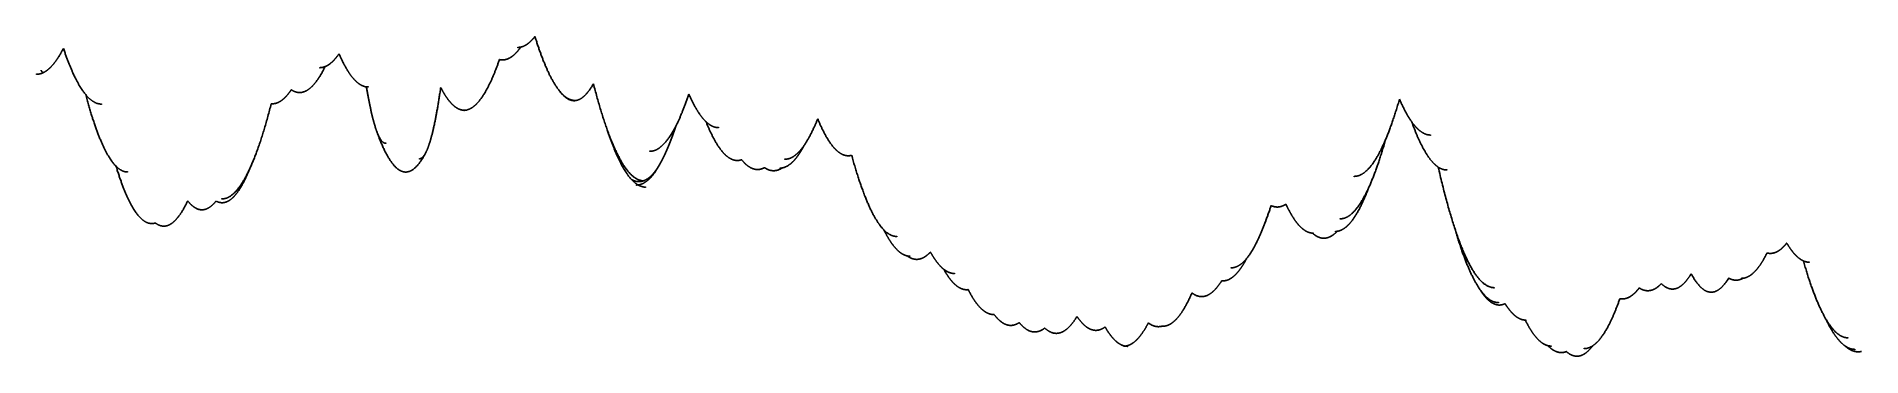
# Model space of a CAD drawing. Header units: metres. Extents: x -71 to 28195, y -4440 to 524.
import ezdxf

# ---------------------------------------------------------------- set-up
doc = ezdxf.new("R2010")
doc.units = ezdxf.units.M
doc.layers.add('CATENARIES', color=7, linetype='Continuous')
doc.layers.add('CATENARY_VERTEX_TICKS', color=7, linetype='Continuous')

msp = doc.modelspace()

# ---------------------------------------------------------------- linework, layer by layer
at = {"layer": 'CATENARIES'}
for points in [[(-71, -63, 0), (-67, -63, 0), (-64, -63, 0), (-60, -63, 0), (-57, -62, 0), (-53, -62, 0), (-50, -62, 0), (-46, -61, 0), (-43, -61, 0), (-39, -61, 0), (-35, -60, 0), (-32, -59, 0), (-28, -59, 0), (-25, -58, 0), (-21, -57, 0), (-18, -56, 0), (-14, -55, 0), (-11, -55, 0), (-7, -54, 0), (-4, -52, 0), (0, -51, 0), (3, -50, 0), (7, -49, 0), (10, -48, 0), (14, -46, 0), (18, -45, 0), (21, -43, 0), (25, -42, 0), (28, -40, 0), (32, -39, 0), (35, -37, 0), (39, -35, 0), (42, -33, 0), (46, -31, 0), (49, -29, 0), (53, -28, 0), (56, -25, 0), (60, -23, 0), (63, -21, 0), (67, -19, 0), (70, -17, 0), (74, -15, 0), (77, -12, 0), (81, -10, 0), (84, -7, 0), (88, -5, 0), (91, -2, 0), (95, 0, 0), (98, 3, 0), (102, 6, 0), (105, 9, 0), (109, 12, 0), (112, 15, 0), (116, 18, 0), (119, 21, 0), (123, 24, 0), (126, 27, 0), (130, 30, 0), (133, 33, 0), (137, 37, 0), (140, 40, 0), (144, 43, 0), (147, 47, 0), (151, 50, 0), (154, 54, 0), (157, 58, 0), (161, 61, 0), (164, 65, 0), (168, 69, 0), (171, 73, 0), (175, 77, 0), (178, 81, 0), (182, 85, 0), (185, 89, 0), (189, 93, 0), (192, 97, 0), (196, 102, 0), (199, 106, 0), (203, 110, 0), (206, 115, 0), (210, 119, 0), (213, 124, 0), (217, 129, 0), (220, 133, 0), (224, 138, 0), (227, 143, 0), (231, 148, 0), (234, 153, 0), (238, 158, 0), (241, 163, 0), (245, 168, 0), (248, 173, 0), (252, 178, 0), (255, 183, 0), (259, 188, 0), (262, 194, 0), (266, 199, 0), (269, 205, 0), (273, 210, 0), (276, 216, 0), (280, 221, 0), (283, 227, 0), (287, 233, 0), (290, 239, 0), (294, 245, 0), (297, 251, 0), (301, 257, 0), (304, 263, 0), (307, 269, 0), (311, 275, 0), (314, 281, 0), (318, 287, 0), (321, 294, 0), (325, 300, 0), (328, 307, 0), (332, 313, 0), (335, 320, 0), (339, 326, 0), (342, 333, 0), (346, 340, 0)], [(346, 340, 0), (351, 325, 0), (356, 311, 0), (361, 296, 0), (366, 282, 0), (371, 268, 0), (375, 254, 0), (380, 241, 0), (385, 227, 0), (390, 213, 0), (395, 200, 0), (400, 187, 0), (405, 174, 0), (410, 161, 0), (415, 148, 0), (420, 135, 0), (425, 122, 0), (430, 110, 0), (435, 97, 0), (440, 85, 0), (444, 73, 0), (449, 61, 0), (454, 49, 0), (459, 37, 0), (464, 26, 0), (469, 14, 0), (474, 3, 0), (479, -9, 0), (484, -20, 0), (489, -31, 0), (494, -42, 0), (499, -53, 0), (504, -63, 0), (509, -74, 0), (513, -84, 0), (518, -94, 0), (523, -105, 0), (528, -115, 0), (533, -125, 0), (538, -134, 0), (543, -144, 0), (548, -154, 0), (553, -163, 0), (558, -172, 0), (563, -182, 0), (568, -191, 0), (573, -200, 0), (578, -208, 0), (582, -217, 0), (587, -226, 0), (592, -234, 0), (597, -243, 0), (602, -251, 0), (607, -259, 0), (612, -267, 0), (617, -275, 0), (622, -282, 0), (627, -290, 0), (632, -297, 0), (637, -305, 0), (642, -312, 0), (647, -319, 0), (651, -326, 0), (656, -333, 0), (661, -340, 0), (666, -346, 0), (671, -353, 0), (676, -359, 0), (681, -366, 0), (686, -372, 0), (691, -378, 0), (696, -384, 0), (701, -389, 0), (706, -395, 0), (711, -401, 0), (716, -406, 0), (721, -411, 0), (726, -417, 0), (731, -422, 0), (736, -427, 0), (740, -432, 0), (745, -436, 0), (750, -441, 0), (755, -445, 0), (760, -450, 0), (765, -454, 0), (770, -458, 0), (775, -462, 0), (780, -466, 0), (785, -470, 0), (790, -473, 0), (795, -477, 0), (800, -480, 0), (805, -483, 0), (810, -486, 0), (815, -489, 0), (820, -492, 0), (825, -495, 0), (830, -498, 0), (835, -500, 0), (840, -502, 0), (845, -505, 0), (850, -507, 0), (855, -509, 0), (860, -511, 0), (865, -513, 0), (869, -514, 0), (874, -516, 0), (879, -517, 0), (884, -518, 0), (889, -520, 0), (894, -521, 0), (899, -522, 0), (904, -522, 0), (909, -523, 0), (914, -524, 0), (919, -524, 0), (924, -524, 0), (929, -524, 0), (934, -525, 0)], [(7100, 166, 0), (7103, 165, 0), (7106, 165, 0), (7108, 164, 0), (7111, 164, 0), (7114, 163, 0), (7117, 163, 0), (7119, 162, 0), (7122, 162, 0), (7125, 162, 0), (7128, 161, 0), (7131, 161, 0), (7133, 161, 0), (7136, 161, 0), (7139, 160, 0), (7142, 160, 0), (7145, 160, 0), (7147, 160, 0), (7150, 160, 0), (7153, 160, 0), (7156, 160, 0), (7158, 161, 0), (7161, 161, 0), (7164, 161, 0), (7167, 161, 0), (7170, 162, 0), (7172, 162, 0), (7175, 162, 0), (7178, 163, 0), (7181, 163, 0), (7183, 164, 0), (7186, 164, 0), (7189, 165, 0), (7192, 165, 0), (7195, 166, 0), (7197, 166, 0), (7200, 167, 0), (7203, 168, 0), (7206, 169, 0), (7208, 170, 0), (7211, 170, 0), (7214, 171, 0), (7217, 172, 0), (7219, 173, 0), (7222, 174, 0), (7225, 175, 0), (7228, 176, 0), (7231, 177, 0), (7233, 179, 0), (7236, 180, 0), (7239, 181, 0), (7242, 182, 0), (7244, 184, 0), (7247, 185, 0), (7250, 186, 0), (7253, 188, 0), (7255, 189, 0), (7258, 191, 0), (7261, 192, 0), (7264, 194, 0), (7267, 196, 0), (7269, 197, 0), (7272, 199, 0), (7275, 201, 0), (7278, 203, 0), (7280, 204, 0), (7283, 206, 0), (7286, 208, 0), (7289, 210, 0), (7291, 212, 0), (7294, 214, 0), (7297, 216, 0), (7300, 218, 0), (7303, 220, 0), (7305, 222, 0), (7308, 225, 0), (7311, 227, 0), (7314, 229, 0), (7316, 231, 0), (7319, 234, 0), (7322, 236, 0), (7325, 239, 0), (7327, 241, 0), (7330, 244, 0), (7333, 246, 0), (7336, 249, 0), (7339, 251, 0), (7341, 254, 0), (7344, 257, 0), (7347, 259, 0), (7350, 262, 0), (7352, 265, 0), (7355, 268, 0), (7358, 271, 0), (7361, 274, 0), (7363, 277, 0), (7366, 280, 0), (7369, 283, 0), (7372, 286, 0), (7375, 289, 0), (7377, 292, 0), (7380, 295, 0), (7383, 298, 0), (7386, 302, 0), (7388, 305, 0), (7391, 308, 0), (7394, 312, 0), (7397, 315, 0), (7399, 319, 0), (7402, 322, 0), (7405, 326, 0), (7408, 329, 0), (7411, 333, 0), (7413, 337, 0), (7416, 340, 0), (7419, 344, 0), (7422, 348, 0), (7424, 352, 0), (7427, 356, 0), (7430, 359, 0)], [(7385, 355, 0), (7387, 355, 0), (7390, 355, 0), (7392, 355, 0), (7394, 355, 0), (7396, 355, 0), (7398, 355, 0), (7401, 355, 0), (7403, 355, 0), (7405, 356, 0), (7407, 356, 0), (7410, 356, 0), (7412, 356, 0), (7414, 357, 0), (7416, 357, 0), (7419, 357, 0), (7421, 358, 0), (7423, 358, 0), (7425, 358, 0), (7428, 359, 0), (7430, 359, 0), (7432, 360, 0), (7434, 360, 0), (7437, 361, 0), (7439, 362, 0), (7441, 362, 0), (7443, 363, 0), (7445, 363, 0), (7448, 364, 0), (7450, 365, 0), (7452, 365, 0), (7454, 366, 0), (7457, 367, 0), (7459, 368, 0), (7461, 368, 0), (7463, 369, 0), (7465, 370, 0), (7468, 371, 0), (7470, 372, 0), (7472, 373, 0), (7474, 374, 0), (7477, 375, 0), (7479, 376, 0), (7481, 377, 0), (7483, 378, 0), (7485, 379, 0), (7488, 380, 0), (7490, 381, 0), (7492, 382, 0), (7494, 383, 0), (7497, 385, 0), (7499, 386, 0), (7501, 387, 0), (7503, 388, 0), (7505, 390, 0), (7508, 391, 0), (7510, 392, 0), (7512, 394, 0), (7514, 395, 0), (7517, 396, 0), (7519, 398, 0), (7521, 399, 0), (7523, 401, 0), (7525, 402, 0), (7528, 404, 0), (7530, 405, 0), (7532, 407, 0), (7534, 408, 0), (7537, 410, 0), (7539, 412, 0), (7541, 413, 0), (7543, 415, 0), (7545, 417, 0), (7548, 419, 0), (7550, 420, 0), (7552, 422, 0), (7554, 424, 0), (7557, 426, 0), (7559, 428, 0), (7561, 429, 0), (7563, 431, 0), (7565, 433, 0), (7568, 435, 0), (7570, 437, 0), (7572, 439, 0), (7574, 441, 0), (7577, 443, 0), (7579, 445, 0), (7581, 447, 0), (7583, 450, 0), (7585, 452, 0), (7588, 454, 0), (7590, 456, 0), (7592, 458, 0), (7594, 461, 0), (7597, 463, 0), (7599, 465, 0), (7601, 467, 0), (7603, 470, 0), (7605, 472, 0), (7608, 474, 0), (7610, 477, 0), (7612, 479, 0), (7614, 482, 0), (7617, 484, 0), (7619, 487, 0), (7621, 489, 0), (7623, 492, 0), (7625, 494, 0), (7628, 497, 0), (7630, 500, 0), (7632, 502, 0), (7634, 505, 0), (7637, 508, 0), (7639, 510, 0), (7641, 513, 0), (7643, 516, 0), (7645, 519, 0), (7648, 521, 0), (7650, 524, 0)], [(7650, 524, 0), (7655, 508, 0), (7660, 491, 0), (7665, 475, 0), (7671, 458, 0), (7676, 442, 0), (7681, 426, 0), (7686, 410, 0), (7691, 395, 0), (7696, 379, 0), (7702, 364, 0), (7707, 349, 0), (7712, 333, 0), (7717, 318, 0), (7722, 304, 0), (7727, 289, 0), (7733, 274, 0), (7738, 260, 0), (7743, 246, 0), (7748, 232, 0), (7753, 218, 0), (7759, 204, 0), (7764, 190, 0), (7769, 177, 0), (7774, 163, 0), (7779, 150, 0), (7784, 137, 0), (7790, 124, 0), (7795, 111, 0), (7800, 98, 0), (7805, 86, 0), (7810, 74, 0), (7815, 61, 0), (7821, 49, 0), (7826, 37, 0), (7831, 25, 0), (7836, 14, 0), (7841, 2, 0), (7846, -9, 0), (7852, -21, 0), (7857, -32, 0), (7862, -43, 0), (7867, -53, 0), (7872, -64, 0), (7877, -75, 0), (7883, -85, 0), (7888, -95, 0), (7893, -105, 0), (7898, -115, 0), (7903, -125, 0), (7908, -135, 0), (7914, -145, 0), (7919, -154, 0), (7924, -163, 0), (7929, -172, 0), (7934, -181, 0), (7940, -190, 0), (7945, -199, 0), (7950, -208, 0), (7955, -216, 0), (7960, -224, 0), (7965, -232, 0), (7971, -241, 0), (7976, -248, 0), (7981, -256, 0), (7986, -264, 0), (7991, -271, 0), (7996, -279, 0), (8002, -286, 0), (8007, -293, 0), (8012, -300, 0), (8017, -306, 0), (8022, -313, 0), (8027, -319, 0), (8033, -326, 0), (8038, -332, 0), (8043, -338, 0), (8048, -344, 0), (8053, -350, 0), (8059, -356, 0), (8064, -361, 0), (8069, -367, 0), (8074, -372, 0), (8079, -377, 0), (8085, -382, 0), (8090, -387, 0), (8095, -391, 0), (8100, -396, 0), (8105, -400, 0), (8111, -405, 0), (8116, -409, 0), (8121, -413, 0), (8126, -417, 0), (8131, -420, 0), (8137, -424, 0), (8142, -427, 0), (8147, -431, 0), (8152, -434, 0), (8157, -437, 0), (8163, -440, 0), (8168, -442, 0), (8173, -445, 0), (8178, -447, 0), (8183, -450, 0), (8189, -452, 0), (8194, -454, 0), (8199, -456, 0), (8204, -458, 0), (8209, -459, 0), (8215, -461, 0), (8220, -462, 0), (8225, -463, 0), (8230, -464, 0), (8235, -465, 0), (8241, -466, 0), (8246, -467, 0), (8251, -467, 0), (8256, -467, 0), (8261, -468, 0), (8267, -468, 0)], [(0, 0, 0), (0, -1, 0), (1, -2, 0), (1, -2, 0), (2, -3, 0), (2, -4, 0), (2, -4, 0), (3, -5, 0), (3, -6, 0), (3, -7, 0), (4, -7, 0), (4, -8, 0), (5, -9, 0), (5, -9, 0), (5, -10, 0), (6, -11, 0), (6, -11, 0), (7, -12, 0), (7, -12, 0), (7, -13, 0), (8, -14, 0), (8, -14, 0), (8, -15, 0), (9, -15, 0), (9, -16, 0), (10, -17, 0), (10, -17, 0), (10, -18, 0), (11, -18, 0), (11, -19, 0), (11, -19, 0), (12, -20, 0), (12, -20, 0), (13, -21, 0), (13, -21, 0), (13, -22, 0), (14, -22, 0), (14, -23, 0), (15, -23, 0), (15, -24, 0), (15, -24, 0), (16, -24, 0), (16, -25, 0), (16, -25, 0), (17, -26, 0), (17, -26, 0), (18, -26, 0), (18, -27, 0), (18, -27, 0), (19, -27, 0), (19, -28, 0), (20, -28, 0), (20, -28, 0), (20, -29, 0), (21, -29, 0), (21, -29, 0), (21, -30, 0), (22, -30, 0), (22, -30, 0), (23, -31, 0), (23, -31, 0), (23, -31, 0), (24, -31, 0), (24, -32, 0), (25, -32, 0), (25, -32, 0), (25, -32, 0), (26, -32, 0), (26, -33, 0), (26, -33, 0), (27, -33, 0), (27, -33, 0), (28, -33, 0), (28, -34, 0), (28, -34, 0), (29, -34, 0), (29, -34, 0), (29, -34, 0), (30, -34, 0), (30, -34, 0), (31, -34, 0), (31, -34, 0), (31, -35, 0), (32, -35, 0), (32, -35, 0), (33, -35, 0), (33, -35, 0), (33, -35, 0), (34, -35, 0), (34, -35, 0), (34, -35, 0), (35, -35, 0), (35, -35, 0), (36, -35, 0), (36, -35, 0), (36, -35, 0), (37, -35, 0), (37, -35, 0), (38, -35, 0), (38, -35, 0), (38, -35, 0), (39, -34, 0), (39, -34, 0), (40, -34, 0), (40, -34, 0), (40, -34, 0), (41, -34, 0), (41, -34, 0), (42, -34, 0), (42, -33, 0), (42, -33, 0), (43, -33, 0), (43, -33, 0), (44, -33, 0), (44, -33, 0), (44, -32, 0), (45, -32, 0), (45, -32, 0), (45, -32, 0), (46, -31, 0)], [(3875, -303, 0), (3879, -306, 0), (3884, -309, 0), (3888, -311, 0), (3893, -314, 0), (3897, -317, 0), (3902, -319, 0), (3906, -321, 0), (3910, -323, 0), (3915, -325, 0), (3919, -327, 0), (3924, -329, 0), (3928, -331, 0), (3933, -333, 0), (3937, -334, 0), (3942, -336, 0), (3946, -337, 0), (3951, -338, 0), (3955, -340, 0), (3959, -341, 0), (3964, -342, 0), (3968, -342, 0), (3973, -343, 0), (3977, -344, 0), (3982, -344, 0), (3986, -345, 0), (3991, -345, 0), (3995, -345, 0), (3999, -346, 0), (4004, -346, 0), (4008, -346, 0), (4013, -345, 0), (4017, -345, 0), (4021, -345, 0), (4026, -344, 0), (4030, -344, 0), (4035, -343, 0), (4039, -343, 0), (4043, -342, 0), (4048, -341, 0), (4052, -340, 0), (4057, -339, 0), (4061, -337, 0), (4065, -336, 0), (4070, -335, 0), (4074, -333, 0), (4079, -331, 0), (4083, -330, 0), (4087, -328, 0), (4092, -326, 0), (4096, -324, 0), (4101, -322, 0), (4105, -319, 0), (4109, -317, 0), (4114, -315, 0), (4118, -312, 0), (4123, -310, 0), (4127, -307, 0), (4131, -304, 0), (4136, -301, 0), (4140, -298, 0), (4145, -295, 0), (4149, -292, 0), (4153, -288, 0), (4158, -285, 0), (4162, -281, 0), (4167, -278, 0), (4171, -274, 0), (4175, -270, 0), (4180, -266, 0), (4184, -262, 0), (4189, -258, 0), (4193, -254, 0), (4197, -250, 0), (4202, -245, 0), (4206, -241, 0), (4211, -236, 0), (4215, -231, 0), (4219, -227, 0), (4224, -222, 0), (4228, -217, 0), (4233, -212, 0), (4237, -206, 0), (4241, -201, 0), (4246, -196, 0), (4250, -190, 0), (4255, -184, 0), (4259, -179, 0), (4263, -173, 0), (4268, -167, 0), (4272, -161, 0), (4277, -155, 0), (4281, -149, 0), (4285, -142, 0), (4290, -136, 0), (4294, -129, 0), (4299, -123, 0), (4303, -116, 0), (4307, -109, 0), (4312, -102, 0), (4316, -95, 0), (4321, -88, 0), (4325, -81, 0), (4330, -74, 0), (4334, -66, 0), (4338, -59, 0), (4343, -51, 0), (4347, -43, 0), (4352, -36, 0), (4356, -28, 0), (4360, -20, 0), (4365, -12, 0), (4369, -3, 0), (4374, 5, 0), (4378, 13, 0), (4382, 22, 0), (4387, 31, 0), (4391, 39, 0), (4396, 48, 0), (4400, 57, 0)], [(4317, 40, 0), (4319, 40, 0), (4322, 40, 0), (4324, 41, 0), (4327, 41, 0), (4329, 41, 0), (4332, 41, 0), (4334, 41, 0), (4337, 41, 0), (4339, 42, 0), (4342, 42, 0), (4344, 42, 0), (4347, 43, 0), (4350, 43, 0), (4352, 43, 0), (4355, 44, 0), (4357, 44, 0), (4360, 45, 0), (4362, 45, 0), (4365, 46, 0), (4367, 47, 0), (4370, 47, 0), (4372, 48, 0), (4375, 49, 0), (4377, 49, 0), (4380, 50, 0), (4382, 51, 0), (4385, 52, 0), (4387, 52, 0), (4390, 53, 0), (4392, 54, 0), (4395, 55, 0), (4397, 56, 0), (4400, 57, 0), (4402, 58, 0), (4405, 59, 0), (4407, 60, 0), (4410, 61, 0), (4412, 62, 0), (4415, 64, 0), (4417, 65, 0), (4420, 66, 0), (4422, 67, 0), (4425, 69, 0), (4427, 70, 0), (4430, 71, 0), (4432, 73, 0), (4435, 74, 0), (4437, 76, 0), (4440, 77, 0), (4442, 79, 0), (4445, 80, 0), (4447, 82, 0), (4450, 83, 0), (4452, 85, 0), (4455, 86, 0), (4457, 88, 0), (4460, 90, 0), (4462, 92, 0), (4465, 93, 0), (4467, 95, 0), (4470, 97, 0), (4472, 99, 0), (4475, 101, 0), (4477, 103, 0), (4480, 105, 0), (4482, 107, 0), (4485, 109, 0), (4487, 111, 0), (4490, 113, 0), (4492, 115, 0), (4495, 117, 0), (4497, 119, 0), (4500, 121, 0), (4502, 124, 0), (4505, 126, 0), (4507, 128, 0), (4510, 130, 0), (4512, 133, 0), (4515, 135, 0), (4517, 138, 0), (4520, 140, 0), (4522, 142, 0), (4525, 145, 0), (4527, 147, 0), (4530, 150, 0), (4532, 153, 0), (4535, 155, 0), (4537, 158, 0), (4540, 161, 0), (4542, 163, 0), (4545, 166, 0), (4547, 169, 0), (4550, 172, 0), (4552, 174, 0), (4555, 177, 0), (4557, 180, 0), (4560, 183, 0), (4562, 186, 0), (4565, 189, 0), (4567, 192, 0), (4570, 195, 0), (4572, 198, 0), (4575, 201, 0), (4577, 204, 0), (4580, 208, 0), (4582, 211, 0), (4585, 214, 0), (4587, 217, 0), (4590, 221, 0), (4592, 224, 0), (4595, 227, 0), (4597, 231, 0), (4600, 234, 0), (4602, 237, 0), (4605, 241, 0), (4607, 244, 0), (4610, 248, 0), (4612, 252, 0), (4615, 255, 0)], [(4615, 255, 0), (4619, 246, 0), (4622, 238, 0), (4626, 230, 0), (4630, 221, 0), (4634, 213, 0), (4637, 205, 0), (4641, 196, 0), (4645, 188, 0), (4649, 180, 0), (4652, 172, 0), (4656, 164, 0), (4660, 157, 0), (4664, 149, 0), (4668, 141, 0), (4671, 134, 0), (4675, 126, 0), (4679, 119, 0), (4683, 111, 0), (4686, 104, 0), (4690, 97, 0), (4694, 90, 0), (4698, 83, 0), (4701, 76, 0), (4705, 69, 0), (4709, 62, 0), (4713, 55, 0), (4716, 48, 0), (4720, 42, 0), (4724, 35, 0), (4728, 29, 0), (4731, 22, 0), (4735, 16, 0), (4739, 10, 0), (4743, 4, 0), (4747, -3, 0), (4750, -9, 0), (4754, -15, 0), (4758, -21, 0), (4762, -26, 0), (4765, -32, 0), (4769, -38, 0), (4773, -43, 0), (4777, -49, 0), (4780, -54, 0), (4784, -60, 0), (4788, -65, 0), (4792, -70, 0), (4795, -76, 0), (4799, -81, 0), (4803, -86, 0), (4807, -91, 0), (4810, -96, 0), (4814, -100, 0), (4818, -105, 0), (4822, -110, 0), (4826, -114, 0), (4829, -119, 0), (4833, -123, 0), (4837, -128, 0), (4841, -132, 0), (4844, -136, 0), (4848, -141, 0), (4852, -145, 0), (4856, -149, 0), (4859, -153, 0), (4863, -156, 0), (4867, -160, 0), (4871, -164, 0), (4874, -168, 0), (4878, -171, 0), (4882, -175, 0), (4886, -178, 0), (4889, -182, 0), (4893, -185, 0), (4897, -188, 0), (4901, -191, 0), (4905, -194, 0), (4908, -197, 0), (4912, -200, 0), (4916, -203, 0), (4920, -206, 0), (4923, -209, 0), (4927, -211, 0), (4931, -214, 0), (4935, -217, 0), (4938, -219, 0), (4942, -221, 0), (4946, -224, 0), (4950, -226, 0), (4953, -228, 0), (4957, -230, 0), (4961, -232, 0), (4965, -234, 0), (4968, -236, 0), (4972, -238, 0), (4976, -240, 0), (4980, -241, 0), (4983, -243, 0), (4987, -244, 0), (4991, -246, 0), (4995, -247, 0), (4999, -248, 0), (5002, -250, 0), (5006, -251, 0), (5010, -252, 0), (5014, -253, 0), (5017, -254, 0), (5021, -255, 0), (5025, -255, 0), (5029, -256, 0), (5032, -257, 0), (5036, -257, 0), (5040, -258, 0), (5044, -258, 0), (5048, -259, 0), (5052, -259, 0), (5056, -259, 0), (5061, -259, 0), (5065, -259, 0)], [(6547, -622, 0), (6551, -622, 0), (6556, -622, 0), (6560, -622, 0), (6565, -621, 0), (6570, -621, 0), (6574, -620, 0), (6579, -619, 0), (6584, -619, 0), (6588, -618, 0), (6593, -617, 0), (6598, -615, 0), (6602, -614, 0), (6607, -613, 0), (6612, -611, 0), (6616, -610, 0), (6621, -608, 0), (6626, -606, 0), (6630, -604, 0), (6635, -602, 0), (6639, -600, 0), (6644, -598, 0), (6649, -595, 0), (6653, -593, 0), (6658, -590, 0), (6663, -588, 0), (6667, -585, 0), (6672, -582, 0), (6677, -579, 0), (6681, -576, 0), (6686, -572, 0), (6691, -569, 0), (6695, -566, 0), (6700, -562, 0), (6705, -558, 0), (6709, -554, 0), (6714, -551, 0), (6719, -546, 0), (6723, -542, 0), (6728, -538, 0), (6733, -534, 0), (6737, -529, 0), (6742, -525, 0), (6746, -520, 0), (6751, -515, 0), (6756, -510, 0), (6760, -505, 0), (6765, -500, 0), (6770, -495, 0), (6774, -489, 0), (6779, -484, 0), (6784, -478, 0), (6788, -473, 0), (6793, -467, 0), (6798, -461, 0), (6802, -455, 0), (6807, -449, 0), (6812, -442, 0), (6816, -436, 0), (6821, -429, 0), (6826, -423, 0), (6830, -416, 0), (6835, -409, 0), (6839, -402, 0), (6844, -395, 0), (6849, -388, 0), (6853, -381, 0), (6858, -374, 0), (6863, -366, 0), (6867, -358, 0), (6872, -351, 0), (6877, -343, 0), (6881, -335, 0), (6886, -327, 0), (6891, -319, 0), (6895, -310, 0), (6900, -302, 0), (6905, -294, 0), (6909, -285, 0), (6914, -276, 0), (6919, -267, 0), (6923, -258, 0), (6928, -249, 0), (6932, -240, 0), (6937, -231, 0), (6942, -221, 0), (6946, -212, 0), (6951, -202, 0), (6956, -193, 0), (6960, -183, 0), (6965, -173, 0), (6970, -163, 0), (6974, -152, 0), (6979, -142, 0), (6984, -132, 0), (6988, -121, 0), (6993, -110, 0), (6998, -100, 0), (7002, -89, 0), (7007, -78, 0), (7012, -67, 0), (7016, -56, 0), (7021, -44, 0), (7026, -33, 0), (7030, -21, 0), (7035, -10, 0), (7039, 2, 0), (7044, 14, 0), (7049, 26, 0), (7053, 38, 0), (7058, 51, 0), (7063, 63, 0), (7067, 75, 0), (7072, 88, 0), (7077, 101, 0), (7081, 113, 0), (7086, 126, 0), (7091, 139, 0), (7095, 153, 0), (7100, 166, 0)], [(5040, -258, 0), (5042, -273, 0), (5045, -288, 0), (5047, -302, 0), (5050, -317, 0), (5052, -331, 0), (5055, -346, 0), (5057, -360, 0), (5060, -374, 0), (5062, -388, 0), (5065, -402, 0), (5067, -415, 0), (5070, -429, 0), (5072, -442, 0), (5075, -455, 0), (5077, -468, 0), (5080, -481, 0), (5082, -494, 0), (5085, -507, 0), (5087, -519, 0), (5090, -532, 0), (5092, -544, 0), (5095, -556, 0), (5097, -568, 0), (5100, -580, 0), (5102, -592, 0), (5105, -603, 0), (5107, -615, 0), (5110, -626, 0), (5112, -637, 0), (5115, -648, 0), (5117, -659, 0), (5120, -670, 0), (5122, -681, 0), (5125, -691, 0), (5127, -702, 0), (5130, -712, 0), (5132, -722, 0), (5135, -732, 0), (5137, -742, 0), (5140, -752, 0), (5142, -762, 0), (5145, -771, 0), (5147, -780, 0), (5150, -790, 0), (5152, -799, 0), (5155, -808, 0), (5157, -817, 0), (5160, -826, 0), (5162, -834, 0), (5165, -843, 0), (5167, -851, 0), (5170, -859, 0), (5172, -867, 0), (5175, -875, 0), (5177, -883, 0), (5180, -891, 0), (5182, -899, 0), (5185, -906, 0), (5187, -914, 0), (5190, -921, 0), (5192, -928, 0), (5195, -935, 0), (5197, -942, 0), (5200, -949, 0), (5202, -955, 0), (5205, -962, 0), (5207, -968, 0), (5210, -975, 0), (5212, -981, 0), (5215, -987, 0), (5218, -993, 0), (5220, -998, 0), (5223, -1004, 0), (5225, -1010, 0), (5228, -1015, 0), (5230, -1020, 0), (5233, -1026, 0), (5235, -1031, 0), (5238, -1036, 0), (5240, -1040, 0), (5243, -1045, 0), (5245, -1050, 0), (5248, -1054, 0), (5250, -1058, 0), (5253, -1063, 0), (5255, -1067, 0), (5258, -1071, 0), (5260, -1074, 0), (5263, -1078, 0), (5265, -1082, 0), (5268, -1085, 0), (5270, -1089, 0), (5273, -1092, 0), (5275, -1095, 0), (5278, -1098, 0), (5280, -1101, 0), (5283, -1103, 0), (5285, -1106, 0), (5288, -1108, 0), (5290, -1111, 0), (5293, -1113, 0), (5295, -1115, 0), (5298, -1117, 0), (5300, -1119, 0), (5303, -1121, 0), (5306, -1122, 0), (5308, -1124, 0), (5311, -1125, 0), (5313, -1127, 0), (5316, -1128, 0), (5318, -1129, 0), (5321, -1130, 0), (5323, -1130, 0), (5326, -1131, 0), (5328, -1132, 0), (5331, -1132, 0), (5333, -1132, 0), (5336, -1133, 0), (5338, -1133, 0)], [(5860, -1373, 0), (5863, -1373, 0), (5866, -1372, 0), (5869, -1372, 0), (5872, -1371, 0), (5874, -1371, 0), (5877, -1370, 0), (5880, -1369, 0), (5883, -1368, 0), (5886, -1366, 0), (5888, -1365, 0), (5891, -1363, 0), (5894, -1362, 0), (5897, -1360, 0), (5900, -1358, 0), (5902, -1355, 0), (5905, -1353, 0), (5908, -1350, 0), (5911, -1348, 0), (5914, -1345, 0), (5916, -1342, 0), (5919, -1339, 0), (5922, -1335, 0), (5925, -1332, 0), (5928, -1328, 0), (5930, -1324, 0), (5933, -1321, 0), (5936, -1316, 0), (5939, -1312, 0), (5942, -1308, 0), (5944, -1303, 0), (5947, -1298, 0), (5950, -1294, 0), (5953, -1289, 0), (5955, -1284, 0), (5958, -1278, 0), (5961, -1273, 0), (5964, -1267, 0), (5966, -1262, 0), (5969, -1256, 0), (5972, -1250, 0), (5975, -1243, 0), (5978, -1237, 0), (5980, -1231, 0), (5983, -1224, 0), (5986, -1217, 0), (5989, -1210, 0), (5991, -1203, 0), (5994, -1196, 0), (5997, -1188, 0), (6000, -1181, 0), (6002, -1173, 0), (6005, -1165, 0), (6008, -1157, 0), (6011, -1149, 0), (6013, -1141, 0), (6016, -1132, 0), (6019, -1123, 0), (6022, -1115, 0), (6024, -1106, 0), (6027, -1097, 0), (6030, -1087, 0), (6033, -1078, 0), (6035, -1068, 0), (6038, -1058, 0), (6041, -1048, 0), (6044, -1038, 0), (6046, -1028, 0), (6049, -1018, 0), (6052, -1007, 0), (6055, -996, 0), (6058, -985, 0), (6060, -974, 0), (6063, -963, 0), (6066, -952, 0), (6069, -940, 0), (6071, -929, 0), (6074, -917, 0), (6077, -905, 0), (6080, -893, 0), (6082, -880, 0), (6085, -868, 0), (6088, -855, 0), (6091, -842, 0), (6093, -829, 0), (6096, -816, 0), (6099, -803, 0), (6102, -789, 0), (6104, -775, 0), (6107, -762, 0), (6110, -747, 0), (6113, -733, 0), (6115, -719, 0), (6118, -704, 0), (6121, -690, 0), (6124, -675, 0), (6126, -660, 0), (6129, -645, 0), (6132, -629, 0), (6135, -614, 0), (6138, -598, 0), (6140, -582, 0), (6143, -566, 0), (6146, -550, 0), (6149, -533, 0), (6151, -517, 0), (6154, -500, 0), (6157, -483, 0), (6160, -466, 0), (6162, -449, 0), (6165, -431, 0), (6168, -414, 0), (6171, -396, 0), (6173, -378, 0), (6176, -360, 0), (6179, -341, 0), (6182, -323, 0), (6184, -304, 0), (6187, -285, 0), (6190, -266, 0)], [(6190, -266, 0), (6193, -272, 0), (6197, -279, 0), (6200, -285, 0), (6203, -292, 0), (6207, -298, 0), (6210, -304, 0), (6213, -310, 0), (6217, -316, 0), (6220, -322, 0), (6223, -328, 0), (6227, -334, 0), (6230, -340, 0), (6233, -346, 0), (6237, -351, 0), (6240, -357, 0), (6243, -363, 0), (6247, -368, 0), (6250, -374, 0), (6254, -379, 0), (6257, -384, 0), (6260, -390, 0), (6264, -395, 0), (6267, -400, 0), (6270, -405, 0), (6274, -410, 0), (6277, -415, 0), (6280, -420, 0), (6284, -425, 0), (6287, -430, 0), (6290, -435, 0), (6294, -439, 0), (6297, -444, 0), (6300, -449, 0), (6304, -453, 0), (6307, -457, 0), (6310, -462, 0), (6314, -466, 0), (6317, -470, 0), (6320, -475, 0), (6324, -479, 0), (6327, -483, 0), (6331, -487, 0), (6334, -491, 0), (6337, -495, 0), (6341, -499, 0), (6344, -502, 0), (6347, -506, 0), (6351, -510, 0), (6354, -513, 0), (6357, -517, 0), (6361, -520, 0), (6364, -524, 0), (6367, -527, 0), (6371, -531, 0), (6374, -534, 0), (6377, -537, 0), (6381, -540, 0), (6384, -543, 0), (6387, -546, 0), (6391, -549, 0), (6394, -552, 0), (6398, -555, 0), (6401, -558, 0), (6404, -560, 0), (6408, -563, 0), (6411, -566, 0), (6414, -568, 0), (6418, -571, 0), (6421, -573, 0), (6424, -575, 0), (6428, -578, 0), (6431, -580, 0), (6434, -582, 0), (6438, -584, 0), (6441, -586, 0), (6444, -588, 0), (6448, -590, 0), (6451, -592, 0), (6454, -594, 0), (6458, -596, 0), (6461, -597, 0), (6464, -599, 0), (6468, -601, 0), (6471, -602, 0), (6475, -604, 0), (6478, -605, 0), (6481, -606, 0), (6485, -608, 0), (6488, -609, 0), (6491, -610, 0), (6495, -611, 0), (6498, -612, 0), (6501, -613, 0), (6505, -614, 0), (6508, -615, 0), (6511, -616, 0), (6515, -616, 0), (6518, -617, 0), (6521, -618, 0), (6525, -618, 0), (6528, -619, 0), (6531, -619, 0), (6535, -620, 0), (6538, -620, 0), (6541, -620, 0), (6545, -620, 0), (6548, -621, 0), (6552, -621, 0), (6555, -621, 0), (6558, -621, 0), (6562, -621, 0), (6565, -620, 0), (6568, -620, 0), (6572, -620, 0), (6575, -620, 0), (6578, -619, 0), (6582, -619, 0), (6585, -618, 0), (6588, -618, 0)], [(8027, -319, 0), (8032, -325, 0), (8036, -331, 0), (8041, -337, 0), (8045, -343, 0), (8050, -348, 0), (8054, -353, 0), (8059, -359, 0), (8063, -364, 0), (8068, -369, 0), (8072, -373, 0), (8077, -378, 0), (8081, -383, 0), (8086, -387, 0), (8090, -392, 0), (8095, -396, 0), (8099, -400, 0), (8104, -404, 0), (8108, -408, 0), (8113, -412, 0), (8117, -416, 0), (8122, -419, 0), (8126, -423, 0), (8130, -426, 0), (8135, -429, 0), (8139, -432, 0), (8144, -435, 0), (8148, -438, 0), (8153, -441, 0), (8157, -444, 0), (8162, -446, 0), (8166, -449, 0), (8171, -451, 0), (8175, -453, 0), (8180, -455, 0), (8184, -457, 0), (8189, -459, 0), (8193, -460, 0), (8198, -462, 0), (8202, -464, 0), (8207, -465, 0), (8211, -466, 0), (8216, -467, 0), (8220, -468, 0), (8225, -469, 0), (8229, -470, 0), (8233, -470, 0), (8238, -471, 0), (8242, -471, 0), (8247, -472, 0), (8251, -472, 0), (8256, -472, 0), (8260, -472, 0), (8265, -472, 0), (8269, -471, 0), (8273, -471, 0), (8278, -471, 0), (8282, -470, 0), (8287, -469, 0), (8291, -468, 0), (8295, -467, 0), (8300, -466, 0), (8304, -465, 0), (8309, -464, 0), (8313, -462, 0), (8317, -461, 0), (8322, -459, 0), (8326, -458, 0), (8331, -456, 0), (8335, -454, 0), (8339, -452, 0), (8344, -449, 0), (8348, -447, 0), (8353, -445, 0), (8357, -442, 0), (8361, -439, 0), (8366, -437, 0), (8370, -434, 0), (8375, -431, 0), (8379, -428, 0), (8383, -424, 0), (8388, -421, 0), (8392, -418, 0), (8397, -414, 0), (8401, -410, 0), (8405, -407, 0), (8410, -403, 0), (8414, -399, 0), (8419, -395, 0), (8423, -390, 0), (8427, -386, 0), (8432, -382, 0), (8436, -377, 0), (8441, -372, 0), (8445, -368, 0), (8449, -363, 0), (8454, -358, 0), (8458, -352, 0), (8463, -347, 0), (8467, -342, 0), (8471, -336, 0), (8476, -331, 0), (8480, -325, 0), (8485, -319, 0), (8489, -313, 0), (8493, -307, 0), (8498, -301, 0), (8502, -295, 0), (8507, -288, 0), (8511, -282, 0), (8515, -275, 0), (8520, -269, 0), (8524, -262, 0), (8529, -255, 0), (8533, -248, 0), (8537, -240, 0), (8542, -233, 0), (8546, -226, 0), (8551, -218, 0), (8555, -210, 0)], [(8555, -210, 0), (8562, -236, 0), (8568, -262, 0), (8575, -287, 0), (8582, -312, 0), (8588, -337, 0), (8595, -362, 0), (8602, -386, 0), (8608, -410, 0), (8615, -434, 0), (8622, -458, 0), (8628, -481, 0), (8635, -505, 0), (8642, -528, 0), (8648, -550, 0), (8655, -573, 0), (8662, -595, 0), (8668, -617, 0), (8675, -639, 0), (8682, -661, 0), (8688, -682, 0), (8695, -704, 0), (8702, -725, 0), (8708, -745, 0), (8715, -766, 0), (8722, -786, 0), (8728, -806, 0), (8735, -826, 0), (8742, -846, 0), (8748, -865, 0), (8755, -885, 0), (8762, -904, 0), (8768, -922, 0), (8775, -941, 0), (8781, -959, 0), (8788, -977, 0), (8795, -994, 0), (8801, -1012, 0), (8808, -1029, 0), (8814, -1046, 0), (8821, -1062, 0), (8827, -1079, 0), (8834, -1095, 0), (8841, -1111, 0), (8847, -1127, 0), (8854, -1143, 0), (8860, -1158, 0), (8867, -1174, 0), (8873, -1189, 0), (8880, -1203, 0), (8887, -1218, 0), (8893, -1232, 0), (8900, -1247, 0), (8906, -1261, 0), (8913, -1274, 0), (8919, -1288, 0), (8926, -1301, 0), (8932, -1314, 0), (8939, -1327, 0), (8946, -1340, 0), (8952, -1352, 0), (8959, -1365, 0), (8965, -1377, 0), (8972, -1388, 0), (8978, -1400, 0), (8985, -1411, 0), (8992, -1423, 0), (8998, -1434, 0), (9005, -1444, 0), (9011, -1455, 0), (9018, -1465, 0), (9024, -1475, 0), (9031, -1485, 0), (9038, -1495, 0), (9044, -1505, 0), (9051, -1514, 0), (9057, -1523, 0), (9064, -1532, 0), (9070, -1541, 0), (9077, -1549, 0), (9084, -1557, 0), (9090, -1565, 0), (9097, -1573, 0), (9103, -1581, 0), (9110, -1588, 0), (9116, -1595, 0), (9123, -1602, 0), (9129, -1609, 0), (9136, -1616, 0), (9143, -1622, 0), (9149, -1628, 0), (9156, -1634, 0), (9162, -1640, 0), (9169, -1645, 0), (9175, -1651, 0), (9182, -1656, 0), (9189, -1661, 0), (9195, -1665, 0), (9202, -1670, 0), (9208, -1674, 0), (9215, -1678, 0), (9221, -1682, 0), (9228, -1686, 0), (9235, -1689, 0), (9241, -1692, 0), (9248, -1695, 0), (9254, -1698, 0), (9261, -1701, 0), (9267, -1703, 0), (9274, -1705, 0), (9280, -1707, 0), (9287, -1709, 0), (9294, -1711, 0), (9300, -1712, 0), (9307, -1713, 0), (9313, -1714, 0), (9320, -1715, 0), (9326, -1715, 0), (9333, -1716, 0), (9340, -1716, 0)], [(691, -378, 0), (696, -398, 0), (702, -418, 0), (707, -438, 0), (712, -457, 0), (718, -477, 0), (723, -496, 0), (729, -515, 0), (734, -534, 0), (739, -553, 0), (745, -571, 0), (750, -590, 0), (756, -608, 0), (761, -626, 0), (766, -644, 0), (772, -662, 0), (777, -679, 0), (783, -697, 0), (788, -714, 0), (794, -731, 0), (799, -748, 0), (804, -764, 0), (810, -781, 0), (815, -797, 0), (821, -813, 0), (826, -829, 0), (831, -845, 0), (837, -861, 0), (842, -876, 0), (848, -892, 0), (853, -907, 0), (858, -922, 0), (864, -936, 0), (869, -951, 0), (875, -966, 0), (880, -980, 0), (885, -994, 0), (891, -1008, 0), (896, -1022, 0), (902, -1035, 0), (907, -1049, 0), (912, -1062, 0), (918, -1075, 0), (923, -1088, 0), (929, -1100, 0), (934, -1113, 0), (939, -1125, 0), (945, -1138, 0), (950, -1150, 0), (956, -1162, 0), (961, -1173, 0), (966, -1185, 0), (972, -1196, 0), (977, -1207, 0), (983, -1218, 0), (988, -1229, 0), (993, -1240, 0), (999, -1251, 0), (1004, -1261, 0), (1010, -1271, 0), (1015, -1281, 0), (1020, -1291, 0), (1026, -1301, 0), (1031, -1310, 0), (1037, -1320, 0), (1042, -1329, 0), (1047, -1338, 0), (1053, -1347, 0), (1058, -1355, 0), (1064, -1364, 0), (1069, -1372, 0), (1074, -1380, 0), (1080, -1388, 0), (1085, -1396, 0), (1091, -1404, 0), (1096, -1411, 0), (1101, -1419, 0), (1107, -1426, 0), (1112, -1433, 0), (1118, -1440, 0), (1123, -1446, 0), (1128, -1453, 0), (1134, -1459, 0), (1139, -1465, 0), (1145, -1471, 0), (1150, -1477, 0), (1155, -1483, 0), (1161, -1488, 0), (1166, -1494, 0), (1172, -1499, 0), (1177, -1504, 0), (1183, -1509, 0), (1189, -1514, 0), (1194, -1519, 0), (1200, -1523, 0), (1205, -1527, 0), (1211, -1531, 0), (1216, -1535, 0), (1222, -1539, 0), (1227, -1543, 0), (1233, -1546, 0), (1238, -1549, 0), (1244, -1552, 0), (1249, -1555, 0), (1255, -1558, 0), (1260, -1560, 0), (1266, -1563, 0), (1271, -1565, 0), (1277, -1567, 0), (1283, -1569, 0), (1288, -1570, 0), (1294, -1572, 0), (1299, -1573, 0), (1305, -1574, 0), (1310, -1575, 0), (1316, -1576, 0), (1321, -1577, 0), (1327, -1577, 0), (1332, -1577, 0), (1338, -1577, 0)], [(2798, -1996, 0), (2804, -1996, 0), (2811, -1996, 0), (2817, -1996, 0), (2824, -1995, 0), (2830, -1994, 0), (2836, -1993, 0), (2843, -1991, 0), (2849, -1990, 0), (2856, -1988, 0), (2862, -1986, 0), (2868, -1984, 0), (2875, -1982, 0), (2881, -1979, 0), (2888, -1977, 0), (2894, -1974, 0), (2900, -1970, 0), (2907, -1967, 0), (2913, -1964, 0), (2919, -1960, 0), (2926, -1956, 0), (2932, -1952, 0), (2939, -1947, 0), (2945, -1943, 0), (2951, -1938, 0), (2958, -1933, 0), (2964, -1928, 0), (2971, -1923, 0), (2977, -1917, 0), (2983, -1911, 0), (2990, -1905, 0), (2996, -1899, 0), (3003, -1893, 0), (3009, -1886, 0), (3015, -1879, 0), (3022, -1872, 0), (3028, -1865, 0), (3035, -1858, 0), (3041, -1850, 0), (3047, -1842, 0), (3054, -1834, 0), (3060, -1826, 0), (3066, -1817, 0), (3073, -1809, 0), (3079, -1800, 0), (3086, -1791, 0), (3092, -1782, 0), (3098, -1772, 0), (3105, -1762, 0), (3111, -1753, 0), (3118, -1743, 0), (3124, -1732, 0), (3130, -1722, 0), (3137, -1711, 0), (3143, -1700, 0), (3150, -1689, 0), (3156, -1678, 0), (3162, -1666, 0), (3169, -1655, 0), (3175, -1643, 0), (3182, -1630, 0), (3188, -1618, 0), (3194, -1606, 0), (3201, -1593, 0), (3207, -1580, 0), (3214, -1567, 0), (3220, -1553, 0), (3226, -1539, 0), (3233, -1525, 0), (3239, -1511, 0), (3246, -1497, 0), (3252, -1482, 0), (3259, -1467, 0), (3265, -1452, 0), (3272, -1437, 0), (3278, -1421, 0), (3285, -1405, 0), (3292, -1389, 0), (3298, -1373, 0), (3305, -1357, 0), (3311, -1340, 0), (3318, -1323, 0), (3324, -1306, 0), (3331, -1289, 0), (3337, -1271, 0), (3344, -1254, 0), (3350, -1236, 0), (3357, -1217, 0), (3363, -1199, 0), (3370, -1181, 0), (3376, -1162, 0), (3383, -1143, 0), (3389, -1123, 0), (3396, -1104, 0), (3402, -1084, 0), (3409, -1064, 0), (3415, -1044, 0), (3422, -1024, 0), (3428, -1003, 0), (3435, -982, 0), (3441, -961, 0), (3448, -940, 0), (3454, -919, 0), (3461, -897, 0), (3467, -875, 0), (3474, -853, 0), (3480, -831, 0), (3487, -808, 0), (3493, -785, 0), (3500, -762, 0), (3506, -739, 0), (3513, -716, 0), (3519, -692, 0), (3526, -668, 0), (3532, -644, 0), (3539, -620, 0), (3545, -595, 0), (3552, -570, 0), (3558, -545, 0), (3565, -520, 0)], [(3565, -520, 0), (3568, -520, 0), (3571, -520, 0), (3573, -520, 0), (3576, -520, 0), (3579, -520, 0), (3582, -520, 0), (3584, -520, 0), (3587, -520, 0), (3590, -520, 0), (3592, -520, 0), (3595, -520, 0), (3597, -520, 0), (3600, -519, 0), (3602, -519, 0), (3605, -519, 0), (3608, -518, 0), (3610, -518, 0), (3613, -518, 0), (3615, -517, 0), (3618, -517, 0), (3621, -516, 0), (3623, -516, 0), (3626, -515, 0), (3628, -514, 0), (3631, -514, 0), (3634, -513, 0), (3636, -512, 0), (3639, -512, 0), (3641, -511, 0), (3644, -510, 0), (3647, -509, 0), (3649, -508, 0), (3652, -507, 0), (3654, -506, 0), (3657, -505, 0), (3660, -504, 0), (3662, -503, 0), (3665, -502, 0), (3667, -501, 0), (3670, -500, 0), (3673, -499, 0), (3675, -498, 0), (3678, -496, 0), (3680, -495, 0), (3683, -494, 0), (3686, -492, 0), (3688, -491, 0), (3691, -490, 0), (3693, -488, 0), (3696, -487, 0), (3698, -485, 0), (3701, -484, 0), (3704, -482, 0), (3706, -480, 0), (3709, -479, 0), (3711, -477, 0), (3714, -475, 0), (3717, -474, 0), (3719, -472, 0), (3722, -470, 0), (3724, -468, 0), (3727, -466, 0), (3730, -464, 0), (3732, -462, 0), (3735, -460, 0), (3737, -458, 0), (3740, -456, 0), (3743, -454, 0), (3745, -452, 0), (3748, -450, 0), (3750, -448, 0), (3753, -445, 0), (3756, -443, 0), (3758, -441, 0), (3761, -439, 0), (3763, -436, 0), (3766, -434, 0), (3769, -431, 0), (3771, -429, 0), (3774, -426, 0), (3776, -424, 0), (3779, -421, 0), (3782, -419, 0), (3784, -416, 0), (3787, -413, 0), (3789, -411, 0), (3792, -408, 0), (3794, -405, 0), (3797, -403, 0), (3800, -400, 0), (3802, -397, 0), (3805, -394, 0), (3807, -391, 0), (3810, -388, 0), (3813, -385, 0), (3815, -382, 0), (3818, -379, 0), (3820, -376, 0), (3823, -373, 0), (3826, -370, 0), (3828, -366, 0), (3831, -363, 0), (3833, -360, 0), (3836, -357, 0), (3839, -353, 0), (3841, -350, 0), (3844, -347, 0), (3846, -343, 0), (3849, -340, 0), (3852, -336, 0), (3854, -333, 0), (3857, -329, 0), (3859, -325, 0), (3862, -322, 0), (3865, -318, 0), (3867, -314, 0), (3870, -311, 0), (3872, -307, 0), (3875, -303, 0)], [(9428, -1257, 0), (9433, -1257, 0), (9439, -1257, 0), (9444, -1257, 0), (9449, -1256, 0), (9454, -1256, 0), (9459, -1255, 0), (9464, -1254, 0), (9469, -1253, 0), (9474, -1252, 0), (9479, -1251, 0), (9484, -1250, 0), (9489, -1248, 0), (9494, -1247, 0), (9500, -1245, 0), (9505, -1243, 0), (9510, -1241, 0), (9515, -1239, 0), (9520, -1237, 0), (9525, -1235, 0), (9530, -1232, 0), (9535, -1230, 0), (9540, -1227, 0), (9545, -1224, 0), (9550, -1221, 0), (9555, -1218, 0), (9561, -1215, 0), (9566, -1212, 0), (9571, -1208, 0), (9576, -1205, 0), (9581, -1201, 0), (9586, -1197, 0), (9591, -1194, 0), (9596, -1190, 0), (9601, -1185, 0), (9606, -1181, 0), (9611, -1177, 0), (9616, -1172, 0), (9622, -1167, 0), (9627, -1163, 0), (9632, -1158, 0), (9637, -1153, 0), (9642, -1148, 0), (9647, -1142, 0), (9652, -1137, 0), (9657, -1131, 0), (9662, -1126, 0), (9667, -1120, 0), (9672, -1114, 0), (9677, -1108, 0), (9683, -1102, 0), (9688, -1096, 0), (9693, -1089, 0), (9698, -1083, 0), (9703, -1076, 0), (9708, -1069, 0), (9713, -1062, 0), (9718, -1055, 0), (9723, -1048, 0), (9728, -1041, 0), (9733, -1033, 0), (9738, -1026, 0), (9744, -1018, 0), (9749, -1010, 0), (9754, -1002, 0), (9759, -994, 0), (9764, -986, 0), (9769, -978, 0), (9774, -970, 0), (9779, -961, 0), (9784, -952, 0), (9789, -944, 0), (9794, -935, 0), (9799, -926, 0), (9805, -916, 0), (9810, -907, 0), (9815, -898, 0), (9820, -888, 0), (9825, -878, 0), (9830, -869, 0), (9835, -859, 0), (9840, -849, 0), (9845, -838, 0), (9850, -828, 0), (9855, -818, 0), (9860, -807, 0), (9866, -796, 0), (9871, -786, 0), (9876, -775, 0), (9881, -763, 0), (9886, -752, 0), (9891, -741, 0), (9896, -729, 0), (9901, -718, 0), (9906, -706, 0), (9911, -694, 0), (9916, -682, 0), (9921, -670, 0), (9927, -658, 0), (9932, -646, 0), (9937, -633, 0), (9942, -621, 0), (9947, -608, 0), (9952, -595, 0), (9957, -582, 0), (9962, -569, 0), (9967, -556, 0), (9972, -542, 0), (9977, -529, 0), (9983, -515, 0), (9988, -501, 0), (9993, -487, 0), (9998, -473, 0), (10003, -459, 0), (10008, -445, 0), (10013, -430, 0), (10018, -416, 0), (10023, -401, 0), (10028, -386, 0), (10033, -372, 0)], [(10033, -372, 0), (10037, -380, 0), (10041, -389, 0), (10045, -397, 0), (10049, -406, 0), (10053, -414, 0), (10057, -423, 0), (10060, -431, 0), (10064, -439, 0), (10068, -447, 0), (10072, -455, 0), (10076, -463, 0), (10080, -471, 0), (10084, -479, 0), (10087, -487, 0), (10091, -495, 0), (10095, -502, 0), (10099, -510, 0), (10103, -517, 0), (10107, -525, 0), (10111, -532, 0), (10115, -539, 0), (10118, -546, 0), (10122, -553, 0), (10126, -560, 0), (10130, -567, 0), (10134, -574, 0), (10138, -581, 0), (10142, -588, 0), (10145, -594, 0), (10149, -601, 0), (10153, -607, 0), (10157, -614, 0), (10161, -620, 0), (10165, -626, 0), (10169, -633, 0), (10172, -639, 0), (10176, -645, 0), (10180, -651, 0), (10184, -657, 0), (10188, -663, 0), (10192, -668, 0), (10196, -674, 0), (10199, -680, 0), (10203, -685, 0), (10207, -691, 0), (10211, -696, 0), (10215, -701, 0), (10219, -706, 0), (10223, -712, 0), (10227, -717, 0), (10230, -722, 0), (10234, -727, 0), (10238, -732, 0), (10242, -736, 0), (10246, -741, 0), (10250, -746, 0), (10254, -750, 0), (10257, -755, 0), (10261, -759, 0), (10265, -764, 0), (10269, -768, 0), (10273, -772, 0), (10277, -776, 0), (10281, -780, 0), (10284, -784, 0), (10288, -788, 0), (10292, -792, 0), (10296, -796, 0), (10300, -799, 0), (10304, -803, 0), (10308, -807, 0), (10311, -810, 0), (10315, -813, 0), (10319, -817, 0), (10323, -820, 0), (10327, -823, 0), (10331, -826, 0), (10335, -829, 0), (10338, -832, 0), (10342, -835, 0), (10346, -838, 0), (10350, -841, 0), (10354, -843, 0), (10358, -846, 0), (10362, -848, 0), (10365, -851, 0), (10369, -853, 0), (10373, -855, 0), (10377, -858, 0), (10381, -860, 0), (10385, -862, 0), (10389, -864, 0), (10392, -866, 0), (10396, -868, 0), (10400, -869, 0), (10404, -871, 0), (10408, -873, 0), (10412, -874, 0), (10415, -876, 0), (10419, -877, 0), (10423, -879, 0), (10427, -880, 0), (10431, -881, 0), (10435, -882, 0), (10439, -883, 0), (10442, -884, 0), (10446, -885, 0), (10450, -886, 0), (10454, -887, 0), (10458, -887, 0), (10462, -888, 0), (10466, -889, 0), (10469, -889, 0), (10473, -889, 0), (10477, -890, 0), (10481, -890, 0), (10485, -890, 0), (10489, -890, 0), (10493, -890, 0)], [(20339, -1646, 0), (20345, -1646, 0), (20350, -1645, 0), (20356, -1645, 0), (20362, -1645, 0), (20368, -1644, 0), (20374, -1643, 0), (20380, -1642, 0), (20386, -1641, 0), (20391, -1639, 0), (20397, -1638, 0), (20403, -1636, 0), (20409, -1634, 0), (20415, -1632, 0), (20421, -1630, 0), (20427, -1627, 0), (20432, -1625, 0), (20438, -1622, 0), (20444, -1619, 0), (20450, -1616, 0), (20456, -1613, 0), (20462, -1609, 0), (20468, -1606, 0), (20473, -1602, 0), (20479, -1598, 0), (20485, -1594, 0), (20491, -1590, 0), (20497, -1585, 0), (20503, -1581, 0), (20509, -1576, 0), (20514, -1571, 0), (20520, -1566, 0), (20526, -1561, 0), (20532, -1556, 0), (20538, -1550, 0), (20544, -1544, 0), (20550, -1538, 0), (20555, -1532, 0), (20561, -1526, 0), (20567, -1520, 0), (20573, -1513, 0), (20579, -1507, 0), (20585, -1500, 0), (20591, -1493, 0), (20596, -1485, 0), (20602, -1478, 0), (20608, -1470, 0), (20614, -1463, 0), (20620, -1455, 0), (20626, -1447, 0), (20632, -1439, 0), (20637, -1430, 0), (20643, -1422, 0), (20649, -1413, 0), (20655, -1404, 0), (20661, -1395, 0), (20667, -1386, 0), (20673, -1376, 0), (20678, -1367, 0), (20684, -1357, 0), (20690, -1347, 0), (20696, -1337, 0), (20702, -1327, 0), (20708, -1316, 0), (20714, -1306, 0), (20719, -1295, 0), (20725, -1284, 0), (20731, -1273, 0), (20737, -1262, 0), (20743, -1251, 0), (20749, -1239, 0), (20755, -1227, 0), (20760, -1215, 0), (20766, -1203, 0), (20772, -1191, 0), (20778, -1178, 0), (20784, -1166, 0), (20790, -1153, 0), (20796, -1140, 0), (20801, -1127, 0), (20807, -1114, 0), (20813, -1100, 0), (20819, -1087, 0), (20825, -1073, 0), (20831, -1059, 0), (20837, -1044, 0), (20843, -1030, 0), (20849, -1015, 0), (20855, -1000, 0), (20861, -985, 0), (20867, -970, 0), (20873, -954, 0), (20879, -939, 0), (20885, -923, 0), (20891, -907, 0), (20897, -891, 0), (20903, -874, 0), (20909, -858, 0), (20915, -841, 0), (20920, -824, 0), (20926, -807, 0), (20932, -790, 0), (20938, -772, 0), (20944, -755, 0), (20950, -737, 0), (20956, -719, 0), (20962, -701, 0), (20968, -683, 0), (20974, -664, 0), (20980, -645, 0), (20986, -626, 0), (20992, -607, 0), (20998, -588, 0), (21004, -569, 0), (21010, -549, 0), (21016, -529, 0), (21022, -509, 0), (21028, -489, 0), (21034, -469, 0), (21040, -448, 0)], [(21040, -448, 0), (21044, -458, 0), (21048, -467, 0), (21052, -476, 0), (21056, -485, 0), (21060, -494, 0), (21064, -503, 0), (21068, -512, 0), (21072, -521, 0), (21076, -530, 0), (21080, -538, 0), (21084, -547, 0), (21088, -555, 0), (21092, -564, 0), (21097, -572, 0), (21101, -580, 0), (21105, -588, 0), (21109, -597, 0), (21113, -604, 0), (21117, -612, 0), (21121, -620, 0), (21125, -628, 0), (21129, -636, 0), (21133, -643, 0), (21137, -651, 0), (21141, -658, 0), (21145, -666, 0), (21149, -673, 0), (21153, -680, 0), (21157, -687, 0), (21161, -694, 0), (21165, -701, 0), (21169, -708, 0), (21173, -715, 0), (21177, -721, 0), (21181, -728, 0), (21185, -735, 0), (21189, -741, 0), (21194, -748, 0), (21198, -754, 0), (21202, -760, 0), (21206, -766, 0), (21210, -772, 0), (21214, -778, 0), (21218, -784, 0), (21222, -790, 0), (21226, -796, 0), (21230, -802, 0), (21234, -807, 0), (21238, -813, 0), (21242, -818, 0), (21246, -824, 0), (21250, -829, 0), (21254, -834, 0), (21258, -839, 0), (21262, -844, 0), (21266, -849, 0), (21270, -854, 0), (21274, -859, 0), (21278, -864, 0), (21283, -868, 0), (21287, -873, 0), (21291, -878, 0), (21295, -882, 0), (21299, -886, 0), (21303, -891, 0), (21307, -895, 0), (21311, -899, 0), (21315, -903, 0), (21319, -907, 0), (21323, -911, 0), (21327, -915, 0), (21331, -918, 0), (21335, -922, 0), (21339, -926, 0), (21343, -929, 0), (21347, -932, 0), (21351, -936, 0), (21355, -939, 0), (21359, -942, 0), (21363, -945, 0), (21368, -948, 0), (21372, -951, 0), (21376, -954, 0), (21380, -957, 0), (21384, -960, 0), (21388, -962, 0), (21392, -965, 0), (21396, -967, 0), (21400, -970, 0), (21404, -972, 0), (21408, -974, 0), (21412, -976, 0), (21416, -978, 0), (21420, -980, 0), (21424, -982, 0), (21428, -984, 0), (21432, -986, 0), (21436, -988, 0), (21440, -989, 0), (21444, -991, 0), (21448, -992, 0), (21452, -994, 0), (21457, -995, 0), (21461, -996, 0), (21465, -997, 0), (21469, -998, 0), (21473, -999, 0), (21477, -1000, 0), (21481, -1001, 0), (21485, -1002, 0), (21489, -1002, 0), (21493, -1003, 0), (21497, -1003, 0), (21501, -1004, 0), (21505, -1004, 0), (21509, -1005, 0), (21513, -1005, 0), (21517, -1005, 0), (21521, -1005, 0)], [(10300, -799, 0), (10305, -811, 0), (10309, -822, 0), (10314, -833, 0), (10318, -844, 0), (10323, -855, 0), (10327, -866, 0), (10332, -877, 0), (10337, -888, 0), (10341, -898, 0), (10346, -909, 0), (10350, -919, 0), (10355, -929, 0), (10360, -939, 0), (10364, -949, 0), (10369, -959, 0), (10373, -969, 0), (10378, -978, 0), (10383, -988, 0), (10387, -997, 0), (10392, -1007, 0), (10396, -1016, 0), (10401, -1025, 0), (10406, -1034, 0), (10410, -1043, 0), (10415, -1052, 0), (10419, -1060, 0), (10424, -1069, 0), (10429, -1077, 0), (10433, -1086, 0), (10438, -1094, 0), (10442, -1102, 0), (10447, -1110, 0), (10451, -1118, 0), (10456, -1125, 0), (10461, -1133, 0), (10465, -1141, 0), (10470, -1148, 0), (10474, -1155, 0), (10479, -1163, 0), (10484, -1170, 0), (10488, -1177, 0), (10493, -1184, 0), (10497, -1190, 0), (10502, -1197, 0), (10507, -1204, 0), (10511, -1210, 0), (10516, -1217, 0), (10520, -1223, 0), (10525, -1229, 0), (10530, -1235, 0), (10534, -1241, 0), (10539, -1247, 0), (10543, -1252, 0), (10548, -1258, 0), (10553, -1263, 0), (10557, -1269, 0), (10562, -1274, 0), (10566, -1279, 0), (10571, -1284, 0), (10575, -1289, 0), (10580, -1294, 0), (10585, -1299, 0), (10589, -1303, 0), (10594, -1308, 0), (10598, -1312, 0), (10603, -1316, 0), (10608, -1321, 0), (10612, -1325, 0), (10617, -1329, 0), (10621, -1332, 0), (10626, -1336, 0), (10631, -1340, 0), (10635, -1343, 0), (10640, -1347, 0), (10644, -1350, 0), (10649, -1353, 0), (10654, -1356, 0), (10658, -1359, 0), (10663, -1362, 0), (10667, -1365, 0), (10672, -1368, 0), (10677, -1370, 0), (10681, -1373, 0), (10686, -1375, 0), (10690, -1377, 0), (10695, -1379, 0), (10699, -1381, 0), (10704, -1383, 0), (10709, -1385, 0), (10713, -1387, 0), (10718, -1388, 0), (10722, -1390, 0), (10727, -1391, 0), (10732, -1392, 0), (10736, -1393, 0), (10741, -1394, 0), (10745, -1395, 0), (10750, -1396, 0), (10755, -1397, 0), (10759, -1397, 0), (10764, -1398, 0), (10768, -1398, 0), (10773, -1399, 0), (10778, -1399, 0), (10782, -1399, 0), (10787, -1399, 0), (10792, -1399, 0), (10797, -1398, 0), (10802, -1398, 0), (10806, -1397, 0), (10811, -1397, 0), (10816, -1396, 0), (10821, -1395, 0), (10826, -1394, 0), (10831, -1393, 0), (10835, -1392, 0), (10840, -1390, 0), (10845, -1389, 0), (10850, -1387, 0)], [(11519, -1381, 0), (11523, -1381, 0), (11528, -1380, 0), (11532, -1380, 0), (11536, -1380, 0), (11541, -1380, 0), (11545, -1379, 0), (11549, -1378, 0), (11554, -1378, 0), (11558, -1377, 0), (11562, -1376, 0), (11566, -1375, 0), (11571, -1374, 0), (11575, -1373, 0), (11579, -1372, 0), (11584, -1371, 0), (11588, -1369, 0), (11592, -1368, 0), (11597, -1366, 0), (11601, -1365, 0), (11605, -1363, 0), (11610, -1361, 0), (11614, -1359, 0), (11618, -1357, 0), (11622, -1355, 0), (11627, -1353, 0), (11631, -1351, 0), (11635, -1348, 0), (11640, -1346, 0), (11644, -1343, 0), (11648, -1341, 0), (11653, -1338, 0), (11657, -1335, 0), (11661, -1332, 0), (11666, -1329, 0), (11670, -1326, 0), (11674, -1323, 0), (11678, -1320, 0), (11683, -1316, 0), (11687, -1313, 0), (11691, -1309, 0), (11696, -1306, 0), (11700, -1302, 0), (11704, -1298, 0), (11709, -1294, 0), (11713, -1290, 0), (11717, -1286, 0), (11722, -1282, 0), (11726, -1278, 0), (11730, -1274, 0), (11734, -1269, 0), (11739, -1265, 0), (11743, -1260, 0), (11747, -1255, 0), (11752, -1251, 0), (11756, -1246, 0), (11760, -1241, 0), (11765, -1236, 0), (11769, -1230, 0), (11773, -1225, 0), (11778, -1220, 0), (11782, -1215, 0), (11786, -1209, 0), (11790, -1203, 0), (11795, -1198, 0), (11799, -1192, 0), (11803, -1186, 0), (11808, -1180, 0), (11812, -1174, 0), (11816, -1168, 0), (11821, -1162, 0), (11825, -1155, 0), (11829, -1149, 0), (11833, -1143, 0), (11838, -1136, 0), (11842, -1130, 0), (11846, -1123, 0), (11850, -1116, 0), (11855, -1109, 0), (11859, -1102, 0), (11863, -1095, 0), (11867, -1088, 0), (11872, -1081, 0), (11876, -1074, 0), (11880, -1066, 0), (11884, -1059, 0), (11889, -1051, 0), (11893, -1044, 0), (11897, -1036, 0), (11902, -1028, 0), (11906, -1020, 0), (11910, -1012, 0), (11914, -1004, 0), (11919, -996, 0), (11923, -988, 0), (11927, -979, 0), (11931, -971, 0), (11936, -962, 0), (11940, -954, 0), (11944, -945, 0), (11948, -936, 0), (11953, -927, 0), (11957, -918, 0), (11961, -909, 0), (11965, -900, 0), (11970, -891, 0), (11974, -882, 0), (11978, -872, 0), (11982, -863, 0), (11987, -853, 0), (11991, -844, 0), (11995, -834, 0), (11999, -824, 0), (12004, -814, 0), (12008, -804, 0), (12012, -794, 0), (12016, -784, 0), (12021, -773, 0), (12025, -763, 0), (12029, -752, 0)], [(12029, -752, 0), (12034, -763, 0), (12038, -774, 0), (12042, -784, 0), (12047, -795, 0), (12051, -805, 0), (12056, -815, 0), (12060, -825, 0), (12064, -835, 0), (12069, -845, 0), (12073, -855, 0), (12078, -865, 0), (12082, -874, 0), (12087, -884, 0), (12091, -893, 0), (12095, -902, 0), (12100, -912, 0), (12104, -921, 0), (12109, -930, 0), (12113, -939, 0), (12117, -947, 0), (12122, -956, 0), (12126, -965, 0), (12131, -973, 0), (12135, -981, 0), (12140, -990, 0), (12144, -998, 0), (12148, -1006, 0), (12153, -1014, 0), (12157, -1022, 0), (12162, -1030, 0), (12166, -1037, 0), (12170, -1045, 0), (12175, -1052, 0), (12179, -1060, 0), (12184, -1067, 0), (12188, -1074, 0), (12192, -1081, 0), (12197, -1088, 0), (12201, -1095, 0), (12206, -1102, 0), (12210, -1108, 0), (12215, -1115, 0), (12219, -1121, 0), (12223, -1128, 0), (12228, -1134, 0), (12232, -1140, 0), (12237, -1146, 0), (12241, -1152, 0), (12245, -1158, 0), (12250, -1164, 0), (12254, -1169, 0), (12259, -1175, 0), (12263, -1180, 0), (12268, -1186, 0), (12272, -1191, 0), (12276, -1196, 0), (12281, -1201, 0), (12285, -1206, 0), (12290, -1211, 0), (12294, -1216, 0), (12298, -1220, 0), (12303, -1225, 0), (12307, -1229, 0), (12312, -1234, 0), (12316, -1238, 0), (12320, -1242, 0), (12325, -1246, 0), (12329, -1250, 0), (12334, -1254, 0), (12338, -1258, 0), (12343, -1261, 0), (12347, -1265, 0), (12351, -1268, 0), (12356, -1272, 0), (12360, -1275, 0), (12365, -1278, 0), (12369, -1281, 0), (12373, -1284, 0), (12378, -1287, 0), (12382, -1289, 0), (12387, -1292, 0), (12391, -1295, 0), (12395, -1297, 0), (12400, -1299, 0), (12404, -1302, 0), (12409, -1304, 0), (12413, -1306, 0), (12418, -1308, 0), (12422, -1310, 0), (12426, -1311, 0), (12431, -1313, 0), (12435, -1315, 0), (12440, -1316, 0), (12444, -1317, 0), (12448, -1319, 0), (12453, -1320, 0), (12457, -1321, 0), (12462, -1322, 0), (12466, -1323, 0), (12471, -1323, 0), (12475, -1324, 0), (12479, -1325, 0), (12484, -1325, 0), (12488, -1325, 0), (12493, -1326, 0), (12497, -1326, 0), (12501, -1326, 0), (12506, -1326, 0), (12510, -1326, 0), (12515, -1325, 0), (12519, -1325, 0), (12524, -1325, 0), (12528, -1324, 0), (12533, -1323, 0), (12537, -1323, 0), (12542, -1322, 0), (12546, -1321, 0), (12550, -1320, 0), (12555, -1319, 0)], [(21230, -802, 0), (21234, -814, 0), (21239, -827, 0), (21244, -839, 0), (21248, -851, 0), (21253, -863, 0), (21257, -875, 0), (21262, -887, 0), (21266, -899, 0), (21271, -911, 0), (21275, -922, 0), (21280, -934, 0), (21285, -945, 0), (21289, -956, 0), (21294, -968, 0), (21298, -979, 0), (21303, -990, 0), (21307, -1000, 0), (21312, -1011, 0), (21316, -1022, 0), (21321, -1032, 0), (21326, -1043, 0), (21330, -1053, 0), (21335, -1063, 0), (21339, -1073, 0), (21344, -1083, 0), (21348, -1093, 0), (21353, -1103, 0), (21357, -1112, 0), (21362, -1122, 0), (21367, -1131, 0), (21371, -1141, 0), (21376, -1150, 0), (21380, -1159, 0), (21385, -1168, 0), (21389, -1177, 0), (21394, -1186, 0), (21398, -1194, 0), (21403, -1203, 0), (21408, -1211, 0), (21412, -1220, 0), (21417, -1228, 0), (21421, -1236, 0), (21426, -1244, 0), (21430, -1252, 0), (21435, -1260, 0), (21439, -1268, 0), (21444, -1275, 0), (21449, -1283, 0), (21453, -1290, 0), (21458, -1298, 0), (21462, -1305, 0), (21467, -1312, 0), (21471, -1319, 0), (21476, -1326, 0), (21480, -1333, 0), (21485, -1339, 0), (21490, -1346, 0), (21494, -1352, 0), (21499, -1359, 0), (21503, -1365, 0), (21508, -1371, 0), (21512, -1377, 0), (21517, -1383, 0), (21521, -1389, 0), (21526, -1394, 0), (21531, -1400, 0), (21535, -1406, 0), (21540, -1411, 0), (21544, -1416, 0), (21549, -1421, 0), (21553, -1426, 0), (21558, -1431, 0), (21562, -1436, 0), (21567, -1441, 0), (21572, -1446, 0), (21576, -1450, 0), (21581, -1455, 0), (21585, -1459, 0), (21590, -1463, 0), (21594, -1467, 0), (21599, -1471, 0), (21603, -1475, 0), (21608, -1479, 0), (21613, -1483, 0), (21617, -1486, 0), (21622, -1490, 0), (21626, -1493, 0), (21631, -1497, 0), (21635, -1500, 0), (21640, -1503, 0), (21644, -1506, 0), (21649, -1509, 0), (21654, -1511, 0), (21658, -1514, 0), (21663, -1517, 0), (21667, -1519, 0), (21672, -1521, 0), (21676, -1524, 0), (21681, -1526, 0), (21685, -1528, 0), (21690, -1530, 0), (21694, -1531, 0), (21699, -1533, 0), (21703, -1535, 0), (21708, -1536, 0), (21712, -1538, 0), (21717, -1539, 0), (21721, -1540, 0), (21726, -1541, 0), (21730, -1542, 0), (21735, -1543, 0), (21740, -1544, 0), (21744, -1545, 0), (21749, -1545, 0), (21753, -1546, 0), (21758, -1546, 0), (21762, -1546, 0), (21767, -1546, 0), (21771, -1546, 0)], [(5200, -949, 0), (5206, -966, 0), (5213, -984, 0), (5219, -1001, 0), (5225, -1018, 0), (5231, -1035, 0), (5238, -1051, 0), (5244, -1067, 0), (5250, -1083, 0), (5257, -1099, 0), (5263, -1114, 0), (5269, -1129, 0), (5276, -1144, 0), (5282, -1159, 0), (5288, -1173, 0), (5295, -1188, 0), (5301, -1201, 0), (5307, -1215, 0), (5314, -1228, 0), (5320, -1242, 0), (5326, -1254, 0), (5332, -1267, 0), (5339, -1279, 0), (5345, -1292, 0), (5351, -1303, 0), (5358, -1315, 0), (5364, -1326, 0), (5370, -1338, 0), (5377, -1348, 0), (5383, -1359, 0), (5389, -1369, 0), (5396, -1379, 0), (5402, -1389, 0), (5408, -1399, 0), (5415, -1408, 0), (5421, -1417, 0), (5427, -1426, 0), (5433, -1435, 0), (5440, -1443, 0), (5446, -1451, 0), (5452, -1459, 0), (5459, -1467, 0), (5465, -1474, 0), (5471, -1481, 0), (5478, -1488, 0), (5484, -1494, 0), (5490, -1501, 0), (5497, -1507, 0), (5503, -1513, 0), (5509, -1518, 0), (5515, -1524, 0), (5522, -1529, 0), (5528, -1534, 0), (5534, -1538, 0), (5541, -1543, 0), (5547, -1547, 0), (5553, -1550, 0), (5560, -1554, 0), (5566, -1557, 0), (5572, -1561, 0), (5579, -1563, 0), (5585, -1566, 0), (5591, -1568, 0), (5598, -1570, 0), (5604, -1572, 0), (5610, -1574, 0), (5616, -1575, 0), (5623, -1576, 0), (5629, -1577, 0), (5635, -1578, 0), (5642, -1578, 0), (5648, -1578, 0), (5654, -1578, 0), (5661, -1578, 0), (5667, -1577, 0), (5673, -1576, 0), (5679, -1575, 0), (5686, -1574, 0), (5692, -1572, 0), (5698, -1571, 0), (5705, -1568, 0), (5711, -1566, 0), (5717, -1564, 0), (5724, -1561, 0), (5730, -1558, 0), (5736, -1554, 0), (5742, -1551, 0), (5749, -1547, 0), (5755, -1543, 0), (5761, -1538, 0), (5768, -1534, 0), (5774, -1529, 0), (5780, -1524, 0), (5786, -1519, 0), (5793, -1513, 0), (5799, -1507, 0), (5805, -1501, 0), (5812, -1495, 0), (5818, -1488, 0), (5824, -1482, 0), (5830, -1475, 0), (5837, -1467, 0), (5843, -1460, 0), (5849, -1452, 0), (5856, -1444, 0), (5862, -1436, 0), (5868, -1427, 0), (5874, -1418, 0), (5881, -1409, 0), (5887, -1400, 0), (5893, -1391, 0), (5900, -1381, 0), (5906, -1371, 0), (5912, -1361, 0), (5918, -1350, 0), (5925, -1339, 0), (5931, -1328, 0), (5937, -1317, 0), (5944, -1305, 0), (5950, -1294, 0)], [(8775, -941, 0), (8780, -955, 0), (8785, -970, 0), (8790, -984, 0), (8795, -999, 0), (8800, -1013, 0), (8804, -1027, 0), (8809, -1041, 0), (8814, -1055, 0), (8819, -1068, 0), (8824, -1082, 0), (8829, -1095, 0), (8834, -1109, 0), (8839, -1122, 0), (8844, -1135, 0), (8849, -1148, 0), (8854, -1160, 0), (8859, -1173, 0), (8864, -1186, 0), (8869, -1198, 0), (8874, -1210, 0), (8878, -1222, 0), (8883, -1234, 0), (8888, -1246, 0), (8893, -1258, 0), (8898, -1270, 0), (8903, -1281, 0), (8908, -1293, 0), (8913, -1304, 0), (8918, -1315, 0), (8923, -1326, 0), (8928, -1337, 0), (8933, -1348, 0), (8938, -1358, 0), (8943, -1369, 0), (8947, -1379, 0), (8952, -1390, 0), (8957, -1400, 0), (8962, -1410, 0), (8967, -1420, 0), (8972, -1429, 0), (8977, -1439, 0), (8982, -1449, 0), (8987, -1458, 0), (8992, -1467, 0), (8997, -1476, 0), (9002, -1485, 0), (9007, -1494, 0), (9012, -1503, 0), (9016, -1512, 0), (9021, -1520, 0), (9026, -1529, 0), (9031, -1537, 0), (9036, -1545, 0), (9041, -1553, 0), (9046, -1561, 0), (9051, -1569, 0), (9056, -1577, 0), (9061, -1584, 0), (9066, -1592, 0), (9071, -1599, 0), (9076, -1606, 0), (9081, -1613, 0), (9085, -1620, 0), (9090, -1627, 0), (9095, -1634, 0), (9100, -1640, 0), (9105, -1647, 0), (9110, -1653, 0), (9115, -1659, 0), (9120, -1665, 0), (9125, -1671, 0), (9130, -1677, 0), (9135, -1683, 0), (9140, -1688, 0), (9145, -1694, 0), (9150, -1699, 0), (9155, -1704, 0), (9159, -1709, 0), (9164, -1714, 0), (9169, -1719, 0), (9174, -1724, 0), (9179, -1728, 0), (9184, -1733, 0), (9189, -1737, 0), (9194, -1741, 0), (9199, -1746, 0), (9204, -1750, 0), (9209, -1753, 0), (9214, -1757, 0), (9219, -1761, 0), (9224, -1764, 0), (9229, -1768, 0), (9234, -1771, 0), (9238, -1774, 0), (9243, -1777, 0), (9248, -1780, 0), (9253, -1783, 0), (9258, -1785, 0), (9263, -1788, 0), (9268, -1790, 0), (9273, -1793, 0), (9278, -1795, 0), (9283, -1797, 0), (9288, -1799, 0), (9293, -1800, 0), (9298, -1802, 0), (9303, -1804, 0), (9308, -1805, 0), (9313, -1806, 0), (9318, -1807, 0), (9322, -1808, 0), (9327, -1809, 0), (9332, -1810, 0), (9337, -1811, 0), (9342, -1811, 0), (9347, -1812, 0), (9352, -1812, 0), (9357, -1812, 0), (9362, -1812, 0)], [(9222, -1780, 0), (9228, -1780, 0), (9233, -1780, 0), (9238, -1779, 0), (9243, -1779, 0), (9248, -1778, 0), (9253, -1777, 0), (9258, -1777, 0), (9263, -1776, 0), (9268, -1775, 0), (9274, -1773, 0), (9279, -1772, 0), (9284, -1771, 0), (9289, -1769, 0), (9294, -1767, 0), (9299, -1765, 0), (9304, -1763, 0), (9309, -1761, 0), (9314, -1759, 0), (9320, -1757, 0), (9325, -1754, 0), (9330, -1752, 0), (9335, -1749, 0), (9340, -1746, 0), (9345, -1743, 0), (9350, -1740, 0), (9355, -1736, 0), (9360, -1733, 0), (9366, -1730, 0), (9371, -1726, 0), (9376, -1722, 0), (9381, -1718, 0), (9386, -1714, 0), (9391, -1710, 0), (9396, -1706, 0), (9401, -1701, 0), (9406, -1697, 0), (9412, -1692, 0), (9417, -1687, 0), (9422, -1682, 0), (9427, -1677, 0), (9432, -1672, 0), (9437, -1667, 0), (9442, -1661, 0), (9447, -1656, 0), (9452, -1650, 0), (9458, -1644, 0), (9463, -1638, 0), (9468, -1632, 0), (9473, -1626, 0), (9478, -1619, 0), (9483, -1613, 0), (9488, -1606, 0), (9493, -1600, 0), (9498, -1593, 0), (9504, -1586, 0), (9509, -1579, 0), (9514, -1571, 0), (9519, -1564, 0), (9524, -1556, 0), (9529, -1549, 0), (9534, -1541, 0), (9539, -1533, 0), (9544, -1525, 0), (9550, -1517, 0), (9555, -1509, 0), (9560, -1500, 0), (9565, -1492, 0), (9570, -1483, 0), (9575, -1474, 0), (9580, -1465, 0), (9585, -1456, 0), (9590, -1447, 0), (9595, -1438, 0), (9601, -1428, 0), (9606, -1419, 0), (9611, -1409, 0), (9616, -1399, 0), (9621, -1389, 0), (9626, -1379, 0), (9631, -1369, 0), (9636, -1359, 0), (9641, -1348, 0), (9646, -1338, 0), (9652, -1327, 0), (9657, -1316, 0), (9662, -1305, 0), (9667, -1294, 0), (9672, -1283, 0), (9677, -1271, 0), (9682, -1260, 0), (9687, -1248, 0), (9692, -1236, 0), (9697, -1224, 0), (9703, -1212, 0), (9708, -1200, 0), (9713, -1188, 0), (9718, -1175, 0), (9723, -1163, 0), (9728, -1150, 0), (9733, -1137, 0), (9738, -1124, 0), (9743, -1111, 0), (9748, -1098, 0), (9753, -1085, 0), (9759, -1071, 0), (9764, -1058, 0), (9769, -1044, 0), (9774, -1030, 0), (9779, -1016, 0), (9784, -1002, 0), (9789, -988, 0), (9794, -973, 0), (9799, -959, 0), (9804, -944, 0), (9810, -929, 0), (9815, -914, 0), (9820, -899, 0), (9825, -884, 0), (9830, -869, 0)], [(20120, -2304, 0), (20126, -2304, 0), (20131, -2304, 0), (20137, -2304, 0), (20143, -2303, 0), (20149, -2302, 0), (20155, -2301, 0), (20161, -2300, 0), (20167, -2299, 0), (20173, -2297, 0), (20179, -2296, 0), (20185, -2294, 0), (20191, -2292, 0), (20197, -2290, 0), (20203, -2287, 0), (20209, -2285, 0), (20215, -2282, 0), (20221, -2279, 0), (20227, -2276, 0), (20233, -2273, 0), (20239, -2270, 0), (20245, -2266, 0), (20250, -2262, 0), (20256, -2259, 0), (20262, -2254, 0), (20268, -2250, 0), (20274, -2246, 0), (20280, -2241, 0), (20286, -2236, 0), (20292, -2231, 0), (20298, -2226, 0), (20304, -2221, 0), (20310, -2216, 0), (20316, -2210, 0), (20322, -2204, 0), (20328, -2198, 0), (20334, -2192, 0), (20340, -2186, 0), (20346, -2179, 0), (20352, -2172, 0), (20358, -2165, 0), (20364, -2158, 0), (20369, -2151, 0), (20375, -2144, 0), (20381, -2136, 0), (20387, -2128, 0), (20393, -2121, 0), (20399, -2112, 0), (20405, -2104, 0), (20411, -2096, 0), (20417, -2087, 0), (20423, -2078, 0), (20429, -2069, 0), (20435, -2060, 0), (20441, -2051, 0), (20447, -2041, 0), (20453, -2032, 0), (20459, -2022, 0), (20465, -2012, 0), (20471, -2002, 0), (20477, -1991, 0), (20483, -1981, 0), (20489, -1970, 0), (20494, -1959, 0), (20500, -1948, 0), (20506, -1937, 0), (20512, -1925, 0), (20518, -1914, 0), (20524, -1902, 0), (20530, -1890, 0), (20536, -1878, 0), (20542, -1865, 0), (20548, -1853, 0), (20554, -1840, 0), (20560, -1827, 0), (20566, -1815, 0), (20572, -1801, 0), (20578, -1788, 0), (20583, -1775, 0), (20589, -1761, 0), (20595, -1747, 0), (20601, -1733, 0), (20607, -1719, 0), (20613, -1705, 0), (20619, -1691, 0), (20625, -1676, 0), (20631, -1661, 0), (20636, -1646, 0), (20642, -1631, 0), (20648, -1616, 0), (20654, -1600, 0), (20660, -1584, 0), (20666, -1569, 0), (20672, -1552, 0), (20678, -1536, 0), (20684, -1520, 0), (20689, -1503, 0), (20695, -1487, 0), (20701, -1470, 0), (20707, -1453, 0), (20713, -1435, 0), (20719, -1418, 0), (20725, -1400, 0), (20731, -1382, 0), (20737, -1364, 0), (20742, -1346, 0), (20748, -1328, 0), (20754, -1309, 0), (20760, -1291, 0), (20766, -1272, 0), (20772, -1253, 0), (20778, -1233, 0), (20784, -1214, 0), (20790, -1194, 0), (20795, -1175, 0), (20801, -1155, 0), (20807, -1134, 0), (20813, -1114, 0), (20819, -1094, 0), (20825, -1073, 0)], [(10850, -1387, 0), (10853, -1391, 0), (10856, -1394, 0), (10859, -1398, 0), (10862, -1401, 0), (10865, -1405, 0), (10868, -1408, 0), (10871, -1412, 0), (10874, -1415, 0), (10877, -1418, 0), (10880, -1422, 0), (10883, -1425, 0), (10886, -1428, 0), (10889, -1431, 0), (10892, -1434, 0), (10894, -1437, 0), (10897, -1440, 0), (10900, -1443, 0), (10903, -1446, 0), (10906, -1449, 0), (10909, -1452, 0), (10912, -1454, 0), (10915, -1457, 0), (10918, -1460, 0), (10921, -1462, 0), (10924, -1465, 0), (10927, -1468, 0), (10930, -1470, 0), (10933, -1473, 0), (10936, -1475, 0), (10939, -1477, 0), (10942, -1480, 0), (10945, -1482, 0), (10948, -1484, 0), (10951, -1486, 0), (10954, -1488, 0), (10957, -1491, 0), (10960, -1493, 0), (10963, -1495, 0), (10966, -1497, 0), (10969, -1499, 0), (10972, -1500, 0), (10975, -1502, 0), (10978, -1504, 0), (10981, -1506, 0), (10984, -1508, 0), (10987, -1509, 0), (10990, -1511, 0), (10993, -1512, 0), (10995, -1514, 0), (10998, -1515, 0), (11001, -1517, 0), (11004, -1518, 0), (11007, -1520, 0), (11010, -1521, 0), (11013, -1522, 0), (11016, -1523, 0), (11019, -1524, 0), (11022, -1526, 0), (11025, -1527, 0), (11028, -1528, 0), (11031, -1529, 0), (11034, -1530, 0), (11037, -1531, 0), (11040, -1531, 0), (11043, -1532, 0), (11046, -1533, 0), (11049, -1534, 0), (11052, -1534, 0), (11055, -1535, 0), (11058, -1536, 0), (11061, -1536, 0), (11064, -1537, 0), (11067, -1537, 0), (11070, -1538, 0), (11073, -1538, 0), (11076, -1538, 0), (11079, -1539, 0), (11082, -1539, 0), (11085, -1539, 0), (11088, -1539, 0), (11091, -1539, 0), (11094, -1539, 0), (11097, -1539, 0), (11100, -1539, 0), (11103, -1539, 0), (11106, -1539, 0), (11109, -1539, 0), (11112, -1539, 0), (11115, -1539, 0), (11118, -1538, 0), (11121, -1538, 0), (11124, -1538, 0), (11127, -1537, 0), (11130, -1537, 0), (11133, -1536, 0), (11136, -1536, 0), (11139, -1535, 0), (11142, -1534, 0), (11145, -1534, 0), (11148, -1533, 0), (11151, -1532, 0), (11154, -1531, 0), (11157, -1530, 0), (11160, -1529, 0), (11163, -1528, 0), (11166, -1527, 0), (11169, -1526, 0), (11172, -1525, 0), (11175, -1524, 0), (11178, -1523, 0), (11181, -1522, 0), (11184, -1520, 0), (11187, -1519, 0), (11190, -1518, 0), (11193, -1516, 0), (11196, -1515, 0), (11199, -1513, 0), (11202, -1512, 0), (11205, -1510, 0)], [(11445, -1517, 0), (11449, -1517, 0), (11452, -1517, 0), (11456, -1517, 0), (11459, -1517, 0), (11463, -1516, 0), (11466, -1516, 0), (11469, -1516, 0), (11473, -1515, 0), (11476, -1515, 0), (11480, -1514, 0), (11483, -1513, 0), (11486, -1513, 0), (11489, -1512, 0), (11493, -1511, 0), (11496, -1511, 0), (11499, -1510, 0), (11502, -1509, 0), (11505, -1508, 0), (11508, -1507, 0), (11512, -1506, 0), (11515, -1505, 0), (11518, -1504, 0), (11521, -1503, 0), (11524, -1501, 0), (11527, -1500, 0), (11531, -1499, 0), (11534, -1497, 0), (11537, -1496, 0), (11540, -1494, 0), (11543, -1493, 0), (11546, -1491, 0), (11550, -1490, 0), (11553, -1488, 0), (11556, -1486, 0), (11559, -1485, 0), (11562, -1483, 0), (11565, -1481, 0), (11569, -1479, 0), (11572, -1477, 0), (11575, -1475, 0), (11578, -1473, 0), (11581, -1471, 0), (11584, -1469, 0), (11588, -1466, 0), (11591, -1464, 0), (11594, -1462, 0), (11597, -1459, 0), (11600, -1457, 0), (11603, -1454, 0), (11607, -1452, 0), (11610, -1449, 0), (11613, -1447, 0), (11616, -1444, 0), (11619, -1441, 0), (11622, -1438, 0), (11626, -1436, 0), (11629, -1433, 0), (11632, -1430, 0), (11635, -1427, 0), (11638, -1424, 0), (11641, -1421, 0), (11645, -1418, 0), (11648, -1414, 0), (11651, -1411, 0), (11654, -1408, 0), (11657, -1405, 0), (11660, -1401, 0), (11663, -1398, 0), (11667, -1394, 0), (11670, -1391, 0), (11673, -1387, 0), (11676, -1383, 0), (11679, -1380, 0), (11682, -1376, 0), (11686, -1372, 0), (11689, -1368, 0), (11692, -1365, 0), (11695, -1361, 0), (11698, -1357, 0), (11701, -1353, 0), (11705, -1348, 0), (11708, -1344, 0), (11711, -1340, 0), (11714, -1336, 0), (11717, -1332, 0), (11720, -1327, 0), (11724, -1323, 0), (11727, -1318, 0), (11730, -1314, 0), (11733, -1309, 0), (11736, -1305, 0), (11739, -1300, 0), (11743, -1295, 0), (11746, -1291, 0), (11749, -1286, 0), (11752, -1281, 0), (11755, -1276, 0), (11758, -1271, 0), (11762, -1266, 0), (11765, -1261, 0), (11768, -1256, 0), (11771, -1251, 0), (11774, -1246, 0), (11777, -1240, 0), (11781, -1235, 0), (11784, -1230, 0), (11787, -1224, 0), (11790, -1219, 0), (11793, -1213, 0), (11796, -1208, 0), (11800, -1202, 0), (11803, -1197, 0), (11806, -1191, 0), (11809, -1185, 0), (11812, -1179, 0), (11815, -1173, 0), (11819, -1167, 0), (11822, -1162, 0), (11825, -1155, 0)], [(12555, -1319, 0), (12561, -1340, 0), (12567, -1361, 0), (12573, -1382, 0), (12578, -1403, 0), (12584, -1423, 0), (12590, -1444, 0), (12596, -1464, 0), (12602, -1484, 0), (12608, -1504, 0), (12614, -1523, 0), (12620, -1543, 0), (12626, -1562, 0), (12631, -1581, 0), (12637, -1600, 0), (12643, -1619, 0), (12649, -1637, 0), (12655, -1656, 0), (12661, -1674, 0), (12667, -1692, 0), (12673, -1710, 0), (12678, -1727, 0), (12684, -1745, 0), (12690, -1762, 0), (12696, -1779, 0), (12702, -1796, 0), (12708, -1813, 0), (12714, -1829, 0), (12720, -1846, 0), (12726, -1862, 0), (12731, -1878, 0), (12737, -1893, 0), (12743, -1909, 0), (12749, -1924, 0), (12755, -1940, 0), (12761, -1955, 0), (12767, -1970, 0), (12773, -1984, 0), (12778, -1999, 0), (12784, -2013, 0), (12790, -2027, 0), (12796, -2041, 0), (12802, -2055, 0), (12808, -2068, 0), (12814, -2082, 0), (12820, -2095, 0), (12826, -2108, 0), (12831, -2121, 0), (12837, -2134, 0), (12843, -2146, 0), (12849, -2159, 0), (12855, -2171, 0), (12861, -2183, 0), (12867, -2194, 0), (12873, -2206, 0), (12878, -2217, 0), (12884, -2229, 0), (12890, -2240, 0), (12896, -2251, 0), (12902, -2261, 0), (12908, -2272, 0), (12914, -2282, 0), (12920, -2292, 0), (12926, -2302, 0), (12931, -2312, 0), (12937, -2322, 0), (12943, -2331, 0), (12949, -2341, 0), (12955, -2350, 0), (12961, -2359, 0), (12967, -2367, 0), (12973, -2376, 0), (12978, -2384, 0), (12984, -2392, 0), (12990, -2400, 0), (12996, -2408, 0), (13002, -2416, 0), (13008, -2423, 0), (13014, -2431, 0), (13020, -2438, 0), (13026, -2445, 0), (13031, -2452, 0), (13037, -2458, 0), (13043, -2465, 0), (13049, -2471, 0), (13055, -2477, 0), (13061, -2483, 0), (13067, -2488, 0), (13072, -2494, 0), (13078, -2499, 0), (13084, -2504, 0), (13090, -2509, 0), (13096, -2514, 0), (13102, -2519, 0), (13107, -2523, 0), (13113, -2527, 0), (13119, -2532, 0), (13125, -2535, 0), (13131, -2539, 0), (13137, -2543, 0), (13143, -2546, 0), (13148, -2549, 0), (13154, -2552, 0), (13160, -2555, 0), (13166, -2558, 0), (13172, -2561, 0), (13178, -2563, 0), (13183, -2565, 0), (13189, -2567, 0), (13195, -2569, 0), (13201, -2571, 0), (13207, -2572, 0), (13213, -2573, 0), (13218, -2574, 0), (13224, -2575, 0), (13230, -2576, 0), (13236, -2577, 0), (13242, -2577, 0), (13248, -2578, 0), (13253, -2578, 0)], [(1161, -1488, 0), (1166, -1505, 0), (1171, -1521, 0), (1176, -1538, 0), (1181, -1554, 0), (1186, -1570, 0), (1192, -1585, 0), (1197, -1601, 0), (1202, -1616, 0), (1207, -1632, 0), (1212, -1647, 0), (1217, -1662, 0), (1222, -1676, 0), (1227, -1691, 0), (1233, -1706, 0), (1238, -1720, 0), (1243, -1734, 0), (1248, -1748, 0), (1253, -1762, 0), (1258, -1776, 0), (1263, -1789, 0), (1268, -1803, 0), (1273, -1816, 0), (1279, -1829, 0), (1284, -1842, 0), (1289, -1854, 0), (1294, -1867, 0), (1299, -1880, 0), (1304, -1892, 0), (1309, -1904, 0), (1314, -1916, 0), (1320, -1928, 0), (1325, -1939, 0), (1330, -1951, 0), (1335, -1962, 0), (1340, -1974, 0), (1345, -1985, 0), (1350, -1995, 0), (1355, -2006, 0), (1360, -2017, 0), (1366, -2027, 0), (1371, -2037, 0), (1376, -2048, 0), (1381, -2058, 0), (1386, -2067, 0), (1391, -2077, 0), (1396, -2087, 0), (1401, -2096, 0), (1407, -2105, 0), (1412, -2114, 0), (1417, -2123, 0), (1422, -2132, 0), (1427, -2140, 0), (1432, -2149, 0), (1437, -2157, 0), (1442, -2165, 0), (1447, -2173, 0), (1453, -2181, 0), (1458, -2189, 0), (1463, -2196, 0), (1468, -2204, 0), (1473, -2211, 0), (1478, -2218, 0), (1483, -2225, 0), (1488, -2231, 0), (1494, -2238, 0), (1499, -2245, 0), (1504, -2251, 0), (1509, -2257, 0), (1514, -2263, 0), (1519, -2269, 0), (1524, -2274, 0), (1529, -2280, 0), (1534, -2285, 0), (1540, -2291, 0), (1545, -2296, 0), (1550, -2301, 0), (1555, -2305, 0), (1560, -2310, 0), (1565, -2314, 0), (1570, -2319, 0), (1575, -2323, 0), (1581, -2327, 0), (1586, -2331, 0), (1591, -2335, 0), (1596, -2338, 0), (1601, -2341, 0), (1606, -2345, 0), (1611, -2348, 0), (1616, -2351, 0), (1621, -2354, 0), (1627, -2356, 0), (1632, -2359, 0), (1637, -2361, 0), (1642, -2363, 0), (1647, -2365, 0), (1652, -2367, 0), (1657, -2369, 0), (1662, -2371, 0), (1668, -2372, 0), (1673, -2373, 0), (1678, -2374, 0), (1683, -2375, 0), (1688, -2376, 0), (1693, -2377, 0), (1698, -2377, 0), (1703, -2378, 0), (1709, -2378, 0), (1714, -2378, 0), (1719, -2378, 0), (1724, -2378, 0), (1729, -2377, 0), (1734, -2377, 0), (1739, -2376, 0), (1745, -2375, 0), (1750, -2374, 0), (1755, -2373, 0), (1760, -2372, 0), (1765, -2370, 0), (1770, -2369, 0)], [(2710, -2029, 0), (2714, -2031, 0), (2719, -2033, 0), (2723, -2035, 0), (2727, -2037, 0), (2731, -2039, 0), (2736, -2041, 0), (2740, -2043, 0), (2744, -2044, 0), (2749, -2046, 0), (2753, -2047, 0), (2757, -2048, 0), (2762, -2049, 0), (2766, -2050, 0), (2770, -2051, 0), (2775, -2052, 0), (2779, -2053, 0), (2783, -2053, 0), (2787, -2054, 0), (2792, -2054, 0), (2796, -2055, 0), (2800, -2055, 0), (2805, -2055, 0), (2809, -2055, 0), (2813, -2055, 0), (2818, -2054, 0), (2822, -2054, 0), (2826, -2053, 0), (2830, -2053, 0), (2835, -2052, 0), (2839, -2051, 0), (2843, -2050, 0), (2848, -2049, 0), (2852, -2048, 0), (2856, -2047, 0), (2860, -2046, 0), (2865, -2044, 0), (2869, -2043, 0), (2873, -2041, 0), (2878, -2039, 0), (2882, -2038, 0), (2886, -2036, 0), (2890, -2034, 0), (2895, -2031, 0), (2899, -2029, 0), (2903, -2027, 0), (2907, -2024, 0), (2912, -2022, 0), (2916, -2019, 0), (2920, -2016, 0), (2925, -2013, 0), (2929, -2010, 0), (2933, -2007, 0), (2937, -2004, 0), (2942, -2000, 0), (2946, -1997, 0), (2950, -1993, 0), (2955, -1990, 0), (2959, -1986, 0), (2963, -1982, 0), (2967, -1978, 0), (2972, -1974, 0), (2976, -1970, 0), (2980, -1966, 0), (2985, -1961, 0), (2989, -1957, 0), (2993, -1952, 0), (2997, -1947, 0), (3002, -1942, 0), (3006, -1937, 0), (3010, -1932, 0), (3014, -1927, 0), (3019, -1922, 0), (3023, -1917, 0), (3027, -1911, 0), (3032, -1906, 0), (3036, -1900, 0), (3040, -1894, 0), (3044, -1888, 0), (3049, -1882, 0), (3053, -1876, 0), (3057, -1870, 0), (3062, -1863, 0), (3066, -1857, 0), (3070, -1850, 0), (3074, -1844, 0), (3079, -1837, 0), (3083, -1830, 0), (3087, -1823, 0), (3092, -1816, 0), (3096, -1809, 0), (3100, -1802, 0), (3104, -1794, 0), (3109, -1787, 0), (3113, -1779, 0), (3117, -1771, 0), (3121, -1763, 0), (3126, -1756, 0), (3130, -1747, 0), (3134, -1739, 0), (3139, -1731, 0), (3143, -1723, 0), (3147, -1714, 0), (3151, -1706, 0), (3156, -1697, 0), (3160, -1688, 0), (3164, -1679, 0), (3169, -1670, 0), (3173, -1661, 0), (3177, -1652, 0), (3181, -1642, 0), (3186, -1633, 0), (3190, -1623, 0), (3194, -1614, 0), (3199, -1604, 0), (3203, -1594, 0), (3207, -1584, 0), (3211, -1574, 0), (3216, -1564, 0), (3220, -1553, 0)], [(9145, -1694, 0), (9148, -1696, 0), (9152, -1698, 0), (9155, -1700, 0), (9159, -1702, 0), (9163, -1703, 0), (9166, -1705, 0), (9170, -1707, 0), (9173, -1708, 0), (9177, -1710, 0), (9181, -1711, 0), (9184, -1713, 0), (9188, -1714, 0), (9191, -1715, 0), (9195, -1717, 0), (9199, -1718, 0), (9202, -1719, 0), (9206, -1720, 0), (9210, -1721, 0), (9213, -1722, 0), (9217, -1723, 0), (9220, -1723, 0), (9224, -1724, 0), (9228, -1725, 0), (9231, -1725, 0), (9235, -1726, 0), (9238, -1726, 0), (9242, -1726, 0), (9246, -1727, 0), (9249, -1727, 0), (9253, -1727, 0), (9256, -1727, 0), (9260, -1727, 0), (9264, -1727, 0), (9267, -1727, 0), (9271, -1727, 0), (9274, -1727, 0), (9278, -1727, 0), (9281, -1726, 0), (9285, -1726, 0), (9288, -1725, 0), (9292, -1725, 0), (9295, -1724, 0), (9299, -1724, 0), (9302, -1723, 0), (9306, -1722, 0), (9309, -1721, 0), (9313, -1720, 0), (9316, -1719, 0), (9320, -1718, 0), (9323, -1717, 0), (9327, -1716, 0), (9330, -1715, 0), (9334, -1714, 0), (9337, -1712, 0), (9341, -1711, 0), (9344, -1709, 0), (9348, -1708, 0), (9351, -1706, 0), (9355, -1705, 0), (9358, -1703, 0), (9362, -1701, 0), (9365, -1699, 0), (9369, -1697, 0), (9372, -1695, 0), (9376, -1693, 0), (9379, -1691, 0), (9383, -1689, 0), (9386, -1687, 0), (9390, -1685, 0), (9393, -1682, 0), (9397, -1680, 0), (9400, -1678, 0), (9404, -1675, 0), (9407, -1672, 0), (9411, -1670, 0), (9414, -1667, 0), (9418, -1664, 0), (9421, -1662, 0), (9425, -1659, 0), (9428, -1656, 0), (9432, -1653, 0), (9435, -1650, 0), (9439, -1646, 0), (9442, -1643, 0), (9446, -1640, 0), (9449, -1637, 0), (9453, -1633, 0), (9456, -1630, 0), (9460, -1626, 0), (9463, -1623, 0), (9467, -1619, 0), (9470, -1615, 0), (9474, -1612, 0), (9477, -1608, 0), (9481, -1604, 0), (9484, -1600, 0), (9488, -1596, 0), (9491, -1592, 0), (9495, -1588, 0), (9498, -1583, 0), (9502, -1579, 0), (9505, -1575, 0), (9509, -1570, 0), (9512, -1566, 0), (9516, -1561, 0), (9519, -1557, 0), (9523, -1552, 0), (9526, -1548, 0), (9530, -1543, 0), (9533, -1538, 0), (9537, -1533, 0), (9540, -1528, 0), (9544, -1523, 0), (9547, -1518, 0), (9551, -1513, 0), (9554, -1508, 0), (9558, -1502, 0), (9561, -1497, 0), (9565, -1492, 0)], [(11205, -1510, 0), (11207, -1512, 0), (11210, -1513, 0), (11212, -1515, 0), (11214, -1516, 0), (11216, -1518, 0), (11219, -1519, 0), (11221, -1520, 0), (11223, -1522, 0), (11226, -1523, 0), (11228, -1525, 0), (11230, -1526, 0), (11233, -1527, 0), (11235, -1528, 0), (11237, -1530, 0), (11239, -1531, 0), (11242, -1532, 0), (11244, -1533, 0), (11246, -1534, 0), (11249, -1536, 0), (11251, -1537, 0), (11253, -1538, 0), (11256, -1539, 0), (11258, -1540, 0), (11260, -1541, 0), (11262, -1542, 0), (11265, -1543, 0), (11267, -1543, 0), (11269, -1544, 0), (11272, -1545, 0), (11274, -1546, 0), (11276, -1547, 0), (11279, -1548, 0), (11281, -1548, 0), (11283, -1549, 0), (11286, -1550, 0), (11288, -1550, 0), (11290, -1551, 0), (11292, -1552, 0), (11295, -1552, 0), (11297, -1553, 0), (11299, -1553, 0), (11302, -1554, 0), (11304, -1554, 0), (11306, -1555, 0), (11309, -1555, 0), (11311, -1556, 0), (11313, -1556, 0), (11315, -1556, 0), (11318, -1557, 0), (11320, -1557, 0), (11322, -1557, 0), (11325, -1557, 0), (11327, -1558, 0), (11329, -1558, 0), (11332, -1558, 0), (11334, -1558, 0), (11336, -1558, 0), (11338, -1558, 0), (11341, -1558, 0), (11343, -1558, 0), (11345, -1559, 0), (11348, -1558, 0), (11350, -1558, 0), (11352, -1558, 0), (11355, -1558, 0), (11357, -1558, 0), (11359, -1558, 0), (11362, -1558, 0), (11364, -1558, 0), (11366, -1557, 0), (11369, -1557, 0), (11371, -1557, 0), (11373, -1557, 0), (11376, -1556, 0), (11378, -1556, 0), (11380, -1556, 0), (11382, -1555, 0), (11385, -1555, 0), (11387, -1554, 0), (11389, -1554, 0), (11392, -1553, 0), (11394, -1553, 0), (11396, -1552, 0), (11399, -1552, 0), (11401, -1551, 0), (11403, -1550, 0), (11406, -1550, 0), (11408, -1549, 0), (11410, -1548, 0), (11413, -1547, 0), (11415, -1547, 0), (11417, -1546, 0), (11420, -1545, 0), (11422, -1544, 0), (11424, -1543, 0), (11427, -1542, 0), (11429, -1541, 0), (11431, -1540, 0), (11434, -1539, 0), (11436, -1538, 0), (11438, -1537, 0), (11440, -1536, 0), (11443, -1535, 0), (11445, -1534, 0), (11447, -1533, 0), (11450, -1532, 0), (11452, -1531, 0), (11454, -1529, 0), (11457, -1528, 0), (11459, -1527, 0), (11461, -1525, 0), (11464, -1524, 0), (11466, -1523, 0), (11468, -1521, 0), (11471, -1520, 0), (11473, -1518, 0), (11475, -1517, 0), (11478, -1516, 0), (11480, -1514, 0)], [(21640, -1503, 0), (21647, -1535, 0), (21655, -1567, 0), (21662, -1599, 0), (21670, -1631, 0), (21677, -1662, 0), (21684, -1693, 0), (21692, -1723, 0), (21699, -1753, 0), (21707, -1783, 0), (21714, -1813, 0), (21722, -1843, 0), (21729, -1872, 0), (21736, -1901, 0), (21744, -1929, 0), (21751, -1957, 0), (21759, -1985, 0), (21766, -2013, 0), (21774, -2040, 0), (21781, -2067, 0), (21788, -2094, 0), (21796, -2121, 0), (21803, -2147, 0), (21811, -2173, 0), (21818, -2199, 0), (21826, -2224, 0), (21833, -2249, 0), (21840, -2274, 0), (21848, -2299, 0), (21855, -2323, 0), (21863, -2347, 0), (21870, -2370, 0), (21878, -2394, 0), (21885, -2417, 0), (21892, -2440, 0), (21900, -2462, 0), (21907, -2484, 0), (21914, -2505, 0), (21922, -2527, 0), (21929, -2547, 0), (21936, -2568, 0), (21943, -2588, 0), (21951, -2608, 0), (21958, -2628, 0), (21965, -2648, 0), (21972, -2667, 0), (21979, -2686, 0), (21987, -2705, 0), (21994, -2723, 0), (22001, -2742, 0), (22008, -2760, 0), (22016, -2777, 0), (22023, -2795, 0), (22030, -2812, 0), (22037, -2829, 0), (22045, -2845, 0), (22052, -2862, 0), (22059, -2878, 0), (22066, -2894, 0), (22073, -2909, 0), (22081, -2925, 0), (22088, -2940, 0), (22095, -2955, 0), (22102, -2969, 0), (22110, -2983, 0), (22117, -2997, 0), (22124, -3011, 0), (22131, -3025, 0), (22139, -3038, 0), (22146, -3051, 0), (22153, -3064, 0), (22160, -3076, 0), (22167, -3088, 0), (22175, -3100, 0), (22182, -3112, 0), (22189, -3123, 0), (22196, -3135, 0), (22204, -3146, 0), (22211, -3156, 0), (22218, -3167, 0), (22225, -3177, 0), (22233, -3187, 0), (22240, -3196, 0), (22247, -3206, 0), (22254, -3215, 0), (22261, -3224, 0), (22269, -3232, 0), (22276, -3240, 0), (22283, -3249, 0), (22290, -3256, 0), (22298, -3264, 0), (22305, -3271, 0), (22312, -3278, 0), (22319, -3285, 0), (22327, -3292, 0), (22334, -3298, 0), (22341, -3304, 0), (22348, -3310, 0), (22355, -3315, 0), (22363, -3320, 0), (22370, -3325, 0), (22377, -3330, 0), (22384, -3335, 0), (22392, -3339, 0), (22399, -3343, 0), (22406, -3347, 0), (22413, -3350, 0), (22421, -3353, 0), (22428, -3356, 0), (22435, -3359, 0), (22442, -3361, 0), (22449, -3363, 0), (22457, -3365, 0), (22464, -3367, 0), (22471, -3368, 0), (22478, -3370, 0), (22486, -3370, 0), (22493, -3371, 0), (22500, -3372, 0), (22507, -3372, 0)], [(20048, -2499, 0), (20052, -2499, 0), (20057, -2499, 0), (20061, -2499, 0), (20066, -2499, 0), (20070, -2498, 0), (20075, -2498, 0), (20079, -2497, 0), (20084, -2496, 0), (20088, -2495, 0), (20092, -2494, 0), (20096, -2493, 0), (20101, -2492, 0), (20105, -2491, 0), (20109, -2490, 0), (20114, -2488, 0), (20118, -2487, 0), (20122, -2485, 0), (20126, -2484, 0), (20131, -2482, 0), (20135, -2480, 0), (20139, -2478, 0), (20144, -2476, 0), (20148, -2474, 0), (20152, -2472, 0), (20156, -2469, 0), (20161, -2467, 0), (20165, -2464, 0), (20169, -2462, 0), (20174, -2459, 0), (20178, -2456, 0), (20182, -2453, 0), (20187, -2450, 0), (20191, -2447, 0), (20195, -2444, 0), (20199, -2441, 0), (20204, -2438, 0), (20208, -2434, 0), (20212, -2431, 0), (20217, -2427, 0), (20221, -2423, 0), (20225, -2419, 0), (20229, -2415, 0), (20234, -2411, 0), (20238, -2407, 0), (20242, -2403, 0), (20247, -2399, 0), (20251, -2394, 0), (20255, -2390, 0), (20259, -2385, 0), (20264, -2381, 0), (20268, -2376, 0), (20272, -2371, 0), (20277, -2366, 0), (20281, -2361, 0), (20285, -2356, 0), (20290, -2350, 0), (20294, -2345, 0), (20298, -2340, 0), (20302, -2334, 0), (20307, -2329, 0), (20311, -2323, 0), (20315, -2317, 0), (20320, -2311, 0), (20324, -2305, 0), (20328, -2299, 0), (20332, -2293, 0), (20337, -2286, 0), (20341, -2280, 0), (20345, -2274, 0), (20350, -2267, 0), (20354, -2260, 0), (20358, -2254, 0), (20362, -2247, 0), (20367, -2240, 0), (20371, -2233, 0), (20375, -2226, 0), (20380, -2218, 0), (20384, -2211, 0), (20388, -2204, 0), (20393, -2196, 0), (20397, -2188, 0), (20401, -2181, 0), (20405, -2173, 0), (20410, -2165, 0), (20414, -2157, 0), (20418, -2149, 0), (20423, -2141, 0), (20427, -2132, 0), (20431, -2124, 0), (20435, -2115, 0), (20440, -2107, 0), (20444, -2098, 0), (20448, -2089, 0), (20453, -2080, 0), (20457, -2072, 0), (20461, -2062, 0), (20465, -2053, 0), (20470, -2044, 0), (20474, -2035, 0), (20478, -2025, 0), (20483, -2016, 0), (20487, -2006, 0), (20491, -1996, 0), (20496, -1986, 0), (20500, -1977, 0), (20504, -1967, 0), (20508, -1956, 0), (20513, -1946, 0), (20517, -1936, 0), (20521, -1925, 0), (20526, -1915, 0), (20530, -1904, 0), (20534, -1894, 0), (20538, -1883, 0), (20543, -1872, 0), (20547, -1861, 0), (20551, -1850, 0), (20556, -1839, 0), (20560, -1827, 0)], [(1770, -2369, 0), (1775, -2372, 0), (1779, -2375, 0), (1783, -2378, 0), (1787, -2381, 0), (1791, -2383, 0), (1796, -2386, 0), (1800, -2388, 0), (1804, -2391, 0), (1808, -2393, 0), (1813, -2395, 0), (1817, -2397, 0), (1821, -2399, 0), (1825, -2401, 0), (1829, -2403, 0), (1834, -2405, 0), (1838, -2406, 0), (1842, -2408, 0), (1846, -2409, 0), (1851, -2411, 0), (1855, -2412, 0), (1859, -2413, 0), (1863, -2414, 0), (1867, -2415, 0), (1872, -2415, 0), (1876, -2416, 0), (1880, -2417, 0), (1884, -2417, 0), (1889, -2417, 0), (1893, -2418, 0), (1897, -2418, 0), (1901, -2418, 0), (1905, -2418, 0), (1910, -2418, 0), (1914, -2417, 0), (1918, -2417, 0), (1922, -2417, 0), (1926, -2416, 0), (1931, -2415, 0), (1935, -2415, 0), (1939, -2414, 0), (1943, -2413, 0), (1947, -2412, 0), (1952, -2411, 0), (1956, -2409, 0), (1960, -2408, 0), (1964, -2407, 0), (1968, -2405, 0), (1973, -2403, 0), (1977, -2402, 0), (1981, -2400, 0), (1985, -2398, 0), (1989, -2396, 0), (1994, -2393, 0), (1998, -2391, 0), (2002, -2389, 0), (2006, -2386, 0), (2010, -2384, 0), (2015, -2381, 0), (2019, -2378, 0), (2023, -2375, 0), (2027, -2372, 0), (2031, -2369, 0), (2036, -2366, 0), (2040, -2363, 0), (2044, -2359, 0), (2048, -2356, 0), (2052, -2352, 0), (2057, -2349, 0), (2061, -2345, 0), (2065, -2341, 0), (2069, -2337, 0), (2073, -2333, 0), (2078, -2329, 0), (2082, -2324, 0), (2086, -2320, 0), (2090, -2316, 0), (2094, -2311, 0), (2099, -2306, 0), (2103, -2301, 0), (2107, -2296, 0), (2111, -2291, 0), (2115, -2286, 0), (2120, -2281, 0), (2124, -2276, 0), (2128, -2270, 0), (2132, -2265, 0), (2136, -2259, 0), (2141, -2253, 0), (2145, -2248, 0), (2149, -2242, 0), (2153, -2236, 0), (2157, -2230, 0), (2162, -2223, 0), (2166, -2217, 0), (2170, -2211, 0), (2174, -2204, 0), (2178, -2197, 0), (2183, -2191, 0), (2187, -2184, 0), (2191, -2177, 0), (2195, -2170, 0), (2199, -2163, 0), (2204, -2155, 0), (2208, -2148, 0), (2212, -2140, 0), (2216, -2133, 0), (2220, -2125, 0), (2225, -2117, 0), (2229, -2110, 0), (2233, -2102, 0), (2237, -2093, 0), (2241, -2085, 0), (2246, -2077, 0), (2250, -2069, 0), (2254, -2060, 0), (2258, -2052, 0), (2262, -2043, 0), (2267, -2034, 0), (2271, -2025, 0)], [(2271, -2025, 0), (2274, -2030, 0), (2278, -2034, 0), (2282, -2039, 0), (2285, -2043, 0), (2289, -2047, 0), (2293, -2052, 0), (2297, -2056, 0), (2300, -2060, 0), (2304, -2064, 0), (2308, -2068, 0), (2311, -2072, 0), (2315, -2075, 0), (2319, -2079, 0), (2322, -2083, 0), (2326, -2086, 0), (2330, -2090, 0), (2333, -2093, 0), (2337, -2096, 0), (2341, -2099, 0), (2344, -2103, 0), (2348, -2106, 0), (2352, -2109, 0), (2355, -2112, 0), (2359, -2114, 0), (2363, -2117, 0), (2367, -2120, 0), (2370, -2122, 0), (2374, -2125, 0), (2378, -2127, 0), (2381, -2130, 0), (2385, -2132, 0), (2389, -2134, 0), (2392, -2136, 0), (2396, -2138, 0), (2400, -2140, 0), (2403, -2142, 0), (2407, -2144, 0), (2411, -2146, 0), (2414, -2147, 0), (2418, -2149, 0), (2422, -2151, 0), (2425, -2152, 0), (2429, -2153, 0), (2433, -2155, 0), (2437, -2156, 0), (2440, -2157, 0), (2444, -2158, 0), (2448, -2159, 0), (2451, -2160, 0), (2455, -2161, 0), (2459, -2161, 0), (2462, -2162, 0), (2466, -2163, 0), (2470, -2163, 0), (2473, -2164, 0), (2477, -2164, 0), (2481, -2164, 0), (2484, -2164, 0), (2488, -2164, 0), (2492, -2164, 0), (2495, -2164, 0), (2499, -2164, 0), (2503, -2164, 0), (2507, -2164, 0), (2510, -2164, 0), (2514, -2163, 0), (2518, -2163, 0), (2521, -2162, 0), (2525, -2161, 0), (2529, -2161, 0), (2532, -2160, 0), (2536, -2159, 0), (2540, -2158, 0), (2544, -2157, 0), (2547, -2156, 0), (2551, -2154, 0), (2555, -2153, 0), (2558, -2152, 0), (2562, -2150, 0), (2566, -2149, 0), (2569, -2147, 0), (2573, -2146, 0), (2577, -2144, 0), (2580, -2142, 0), (2584, -2140, 0), (2588, -2138, 0), (2592, -2136, 0), (2595, -2134, 0), (2599, -2132, 0), (2603, -2129, 0), (2606, -2127, 0), (2610, -2125, 0), (2614, -2122, 0), (2617, -2119, 0), (2621, -2117, 0), (2625, -2114, 0), (2629, -2111, 0), (2632, -2108, 0), (2636, -2105, 0), (2640, -2102, 0), (2643, -2099, 0), (2647, -2096, 0), (2651, -2092, 0), (2654, -2089, 0), (2658, -2086, 0), (2662, -2082, 0), (2666, -2078, 0), (2669, -2075, 0), (2673, -2071, 0), (2677, -2067, 0), (2680, -2063, 0), (2684, -2059, 0), (2688, -2055, 0), (2691, -2051, 0), (2695, -2047, 0), (2699, -2042, 0), (2703, -2038, 0), (2706, -2033, 0), (2710, -2029, 0)], [(18432, -3064, 0), (18438, -3064, 0), (18443, -3064, 0), (18448, -3063, 0), (18453, -3063, 0), (18458, -3062, 0), (18463, -3062, 0), (18469, -3061, 0), (18474, -3060, 0), (18479, -3058, 0), (18484, -3057, 0), (18489, -3056, 0), (18494, -3054, 0), (18500, -3053, 0), (18505, -3051, 0), (18510, -3049, 0), (18515, -3047, 0), (18520, -3045, 0), (18525, -3042, 0), (18530, -3040, 0), (18536, -3037, 0), (18541, -3034, 0), (18546, -3032, 0), (18551, -3029, 0), (18556, -3025, 0), (18561, -3022, 0), (18567, -3019, 0), (18572, -3015, 0), (18577, -3011, 0), (18582, -3008, 0), (18587, -3004, 0), (18592, -3000, 0), (18598, -2995, 0), (18603, -2991, 0), (18608, -2987, 0), (18613, -2982, 0), (18618, -2977, 0), (18623, -2972, 0), (18628, -2967, 0), (18634, -2962, 0), (18639, -2957, 0), (18644, -2951, 0), (18649, -2946, 0), (18654, -2940, 0), (18659, -2934, 0), (18665, -2928, 0), (18670, -2922, 0), (18675, -2916, 0), (18680, -2910, 0), (18685, -2903, 0), (18691, -2896, 0), (18696, -2889, 0), (18701, -2882, 0), (18706, -2875, 0), (18711, -2868, 0), (18717, -2861, 0), (18722, -2853, 0), (18727, -2846, 0), (18732, -2838, 0), (18737, -2830, 0), (18743, -2822, 0), (18748, -2813, 0), (18753, -2805, 0), (18758, -2797, 0), (18763, -2788, 0), (18769, -2779, 0), (18774, -2770, 0), (18779, -2761, 0), (18784, -2752, 0), (18790, -2743, 0), (18795, -2733, 0), (18800, -2724, 0), (18805, -2714, 0), (18810, -2704, 0), (18816, -2694, 0), (18821, -2684, 0), (18826, -2674, 0), (18831, -2663, 0), (18836, -2653, 0), (18842, -2642, 0), (18847, -2631, 0), (18852, -2620, 0), (18857, -2609, 0), (18862, -2598, 0), (18868, -2586, 0), (18873, -2575, 0), (18878, -2563, 0), (18883, -2551, 0), (18888, -2539, 0), (18894, -2527, 0), (18899, -2515, 0), (18904, -2502, 0), (18909, -2490, 0), (18915, -2477, 0), (18920, -2464, 0), (18925, -2451, 0), (18930, -2438, 0), (18935, -2425, 0), (18941, -2412, 0), (18946, -2398, 0), (18951, -2385, 0), (18956, -2371, 0), (18961, -2357, 0), (18967, -2343, 0), (18972, -2329, 0), (18977, -2314, 0), (18982, -2300, 0), (18987, -2285, 0), (18993, -2270, 0), (18998, -2255, 0), (19003, -2240, 0), (19008, -2225, 0), (19013, -2210, 0), (19019, -2194, 0), (19024, -2179, 0), (19029, -2163, 0), (19034, -2147, 0), (19040, -2131, 0), (19045, -2115, 0), (19050, -2098, 0)], [(19050, -2098, 0), (19052, -2099, 0), (19054, -2100, 0), (19056, -2101, 0), (19058, -2102, 0), (19060, -2103, 0), (19062, -2103, 0), (19063, -2104, 0), (19065, -2105, 0), (19067, -2106, 0), (19069, -2106, 0), (19071, -2107, 0), (19073, -2108, 0), (19075, -2108, 0), (19077, -2109, 0), (19079, -2110, 0), (19081, -2110, 0), (19083, -2111, 0), (19085, -2112, 0), (19087, -2112, 0), (19089, -2113, 0), (19091, -2113, 0), (19092, -2114, 0), (19094, -2114, 0), (19096, -2115, 0), (19098, -2115, 0), (19100, -2116, 0), (19102, -2116, 0), (19104, -2116, 0), (19106, -2117, 0), (19108, -2117, 0), (19110, -2118, 0), (19112, -2118, 0), (19114, -2118, 0), (19116, -2119, 0), (19118, -2119, 0), (19120, -2119, 0), (19121, -2119, 0), (19123, -2120, 0), (19125, -2120, 0), (19127, -2120, 0), (19129, -2120, 0), (19131, -2120, 0), (19133, -2120, 0), (19135, -2121, 0), (19137, -2121, 0), (19139, -2121, 0), (19141, -2121, 0), (19143, -2121, 0), (19145, -2121, 0), (19147, -2121, 0), (19149, -2121, 0), (19150, -2121, 0), (19152, -2121, 0), (19154, -2121, 0), (19156, -2121, 0), (19158, -2121, 0), (19160, -2120, 0), (19162, -2120, 0), (19164, -2120, 0), (19166, -2120, 0), (19168, -2120, 0), (19170, -2120, 0), (19172, -2119, 0), (19174, -2119, 0), (19176, -2119, 0), (19178, -2119, 0), (19180, -2118, 0), (19182, -2118, 0), (19184, -2118, 0), (19185, -2117, 0), (19187, -2117, 0), (19189, -2116, 0), (19191, -2116, 0), (19193, -2116, 0), (19195, -2115, 0), (19197, -2115, 0), (19199, -2114, 0), (19201, -2114, 0), (19203, -2113, 0), (19205, -2113, 0), (19207, -2112, 0), (19209, -2111, 0), (19211, -2111, 0), (19213, -2110, 0), (19215, -2110, 0), (19217, -2109, 0), (19219, -2108, 0), (19220, -2108, 0), (19222, -2107, 0), (19224, -2106, 0), (19226, -2105, 0), (19228, -2105, 0), (19230, -2104, 0), (19232, -2103, 0), (19234, -2102, 0), (19236, -2101, 0), (19238, -2101, 0), (19240, -2100, 0), (19242, -2099, 0), (19244, -2098, 0), (19246, -2097, 0), (19248, -2096, 0), (19250, -2095, 0), (19252, -2094, 0), (19254, -2093, 0), (19255, -2092, 0), (19257, -2091, 0), (19259, -2090, 0), (19261, -2089, 0), (19263, -2088, 0), (19265, -2087, 0), (19267, -2086, 0), (19269, -2084, 0), (19271, -2083, 0), (19273, -2082, 0), (19275, -2081, 0), (19277, -2080, 0), (19279, -2078, 0), (19281, -2077, 0)], [(19281, -2077, 0), (19284, -2085, 0), (19288, -2092, 0), (19291, -2100, 0), (19295, -2107, 0), (19298, -2114, 0), (19302, -2121, 0), (19305, -2128, 0), (19309, -2136, 0), (19312, -2143, 0), (19316, -2149, 0), (19320, -2156, 0), (19323, -2163, 0), (19327, -2170, 0), (19330, -2177, 0), (19334, -2183, 0), (19337, -2190, 0), (19341, -2196, 0), (19344, -2203, 0), (19348, -2209, 0), (19351, -2215, 0), (19355, -2222, 0), (19358, -2228, 0), (19362, -2234, 0), (19365, -2240, 0), (19369, -2246, 0), (19372, -2252, 0), (19376, -2258, 0), (19379, -2263, 0), (19383, -2269, 0), (19387, -2275, 0), (19390, -2280, 0), (19394, -2286, 0), (19397, -2291, 0), (19401, -2297, 0), (19404, -2302, 0), (19408, -2308, 0), (19411, -2313, 0), (19415, -2318, 0), (19418, -2323, 0), (19422, -2328, 0), (19425, -2333, 0), (19429, -2338, 0), (19432, -2343, 0), (19436, -2347, 0), (19439, -2352, 0), (19443, -2357, 0), (19447, -2361, 0), (19450, -2366, 0), (19454, -2370, 0), (19457, -2375, 0), (19461, -2379, 0), (19464, -2383, 0), (19468, -2388, 0), (19471, -2392, 0), (19475, -2396, 0), (19478, -2400, 0), (19482, -2404, 0), (19485, -2408, 0), (19489, -2411, 0), (19492, -2415, 0), (19496, -2419, 0), (19499, -2423, 0), (19503, -2426, 0), (19506, -2430, 0), (19510, -2433, 0), (19514, -2436, 0), (19517, -2440, 0), (19521, -2443, 0), (19524, -2446, 0), (19528, -2449, 0), (19531, -2452, 0), (19535, -2455, 0), (19538, -2458, 0), (19542, -2461, 0), (19545, -2464, 0), (19549, -2467, 0), (19552, -2469, 0), (19556, -2472, 0), (19559, -2475, 0), (19563, -2477, 0), (19566, -2480, 0), (19570, -2482, 0), (19574, -2484, 0), (19577, -2486, 0), (19581, -2489, 0), (19584, -2491, 0), (19588, -2493, 0), (19591, -2495, 0), (19595, -2497, 0), (19598, -2499, 0), (19602, -2500, 0), (19605, -2502, 0), (19609, -2504, 0), (19612, -2505, 0), (19616, -2507, 0), (19619, -2509, 0), (19623, -2510, 0), (19626, -2511, 0), (19630, -2513, 0), (19633, -2514, 0), (19637, -2515, 0), (19641, -2516, 0), (19644, -2517, 0), (19648, -2518, 0), (19651, -2519, 0), (19655, -2520, 0), (19658, -2521, 0), (19662, -2521, 0), (19665, -2522, 0), (19669, -2523, 0), (19672, -2523, 0), (19676, -2524, 0), (19679, -2524, 0), (19683, -2525, 0), (19686, -2525, 0), (19690, -2525, 0), (19694, -2525, 0), (19697, -2525, 0), (19701, -2525, 0)], [(13055, -2477, 0), (13058, -2484, 0), (13062, -2490, 0), (13065, -2497, 0), (13068, -2504, 0), (13072, -2510, 0), (13075, -2517, 0), (13078, -2523, 0), (13082, -2530, 0), (13085, -2536, 0), (13089, -2542, 0), (13092, -2548, 0), (13095, -2555, 0), (13099, -2561, 0), (13102, -2567, 0), (13105, -2573, 0), (13109, -2579, 0), (13112, -2585, 0), (13115, -2590, 0), (13119, -2596, 0), (13122, -2602, 0), (13126, -2608, 0), (13129, -2613, 0), (13132, -2619, 0), (13136, -2624, 0), (13139, -2630, 0), (13142, -2635, 0), (13146, -2640, 0), (13149, -2645, 0), (13152, -2651, 0), (13156, -2656, 0), (13159, -2661, 0), (13163, -2666, 0), (13166, -2671, 0), (13169, -2676, 0), (13173, -2680, 0), (13176, -2685, 0), (13179, -2690, 0), (13183, -2695, 0), (13186, -2699, 0), (13190, -2704, 0), (13193, -2708, 0), (13196, -2713, 0), (13200, -2717, 0), (13203, -2721, 0), (13206, -2726, 0), (13210, -2730, 0), (13213, -2734, 0), (13216, -2738, 0), (13220, -2742, 0), (13223, -2746, 0), (13227, -2750, 0), (13230, -2754, 0), (13233, -2758, 0), (13237, -2762, 0), (13240, -2765, 0), (13243, -2769, 0), (13247, -2772, 0), (13250, -2776, 0), (13253, -2779, 0), (13257, -2783, 0), (13260, -2786, 0), (13264, -2790, 0), (13267, -2793, 0), (13270, -2796, 0), (13274, -2799, 0), (13277, -2802, 0), (13280, -2805, 0), (13284, -2808, 0), (13287, -2811, 0), (13290, -2814, 0), (13294, -2817, 0), (13297, -2819, 0), (13301, -2822, 0), (13304, -2825, 0), (13307, -2827, 0), (13311, -2830, 0), (13314, -2832, 0), (13317, -2835, 0), (13321, -2837, 0), (13324, -2839, 0), (13327, -2841, 0), (13331, -2844, 0), (13334, -2846, 0), (13338, -2848, 0), (13341, -2850, 0), (13344, -2852, 0), (13348, -2853, 0), (13351, -2855, 0), (13354, -2857, 0), (13358, -2859, 0), (13361, -2860, 0), (13364, -2862, 0), (13368, -2863, 0), (13371, -2865, 0), (13375, -2866, 0), (13378, -2868, 0), (13381, -2869, 0), (13385, -2870, 0), (13388, -2872, 0), (13391, -2873, 0), (13395, -2874, 0), (13398, -2875, 0), (13401, -2876, 0), (13405, -2877, 0), (13408, -2877, 0), (13412, -2878, 0), (13415, -2879, 0), (13418, -2880, 0), (13422, -2880, 0), (13425, -2881, 0), (13429, -2881, 0), (13432, -2882, 0), (13436, -2882, 0), (13439, -2883, 0), (13443, -2883, 0), (13447, -2883, 0), (13450, -2883, 0), (13454, -2883, 0), (13457, -2883, 0)], [(19690, -2525, 0), (19693, -2528, 0), (19696, -2531, 0), (19700, -2534, 0), (19703, -2536, 0), (19706, -2539, 0), (19709, -2542, 0), (19713, -2544, 0), (19716, -2547, 0), (19719, -2549, 0), (19722, -2552, 0), (19726, -2554, 0), (19729, -2556, 0), (19732, -2559, 0), (19735, -2561, 0), (19739, -2563, 0), (19742, -2565, 0), (19745, -2567, 0), (19748, -2569, 0), (19752, -2571, 0), (19755, -2573, 0), (19758, -2575, 0), (19761, -2576, 0), (19764, -2578, 0), (19768, -2580, 0), (19771, -2581, 0), (19774, -2583, 0), (19777, -2584, 0), (19781, -2586, 0), (19784, -2587, 0), (19787, -2589, 0), (19790, -2590, 0), (19794, -2591, 0), (19797, -2592, 0), (19800, -2594, 0), (19803, -2595, 0), (19807, -2596, 0), (19810, -2597, 0), (19813, -2598, 0), (19816, -2598, 0), (19820, -2599, 0), (19823, -2600, 0), (19826, -2601, 0), (19829, -2601, 0), (19833, -2602, 0), (19836, -2603, 0), (19839, -2603, 0), (19842, -2604, 0), (19846, -2604, 0), (19849, -2604, 0), (19852, -2605, 0), (19855, -2605, 0), (19859, -2605, 0), (19862, -2605, 0), (19865, -2605, 0), (19868, -2605, 0), (19871, -2605, 0), (19875, -2605, 0), (19878, -2605, 0), (19881, -2605, 0), (19884, -2605, 0), (19888, -2604, 0), (19891, -2604, 0), (19894, -2604, 0), (19897, -2603, 0), (19901, -2603, 0), (19904, -2602, 0), (19907, -2601, 0), (19910, -2601, 0), (19913, -2600, 0), (19917, -2599, 0), (19920, -2598, 0), (19923, -2598, 0), (19926, -2597, 0), (19930, -2596, 0), (19933, -2595, 0), (19936, -2594, 0), (19939, -2592, 0), (19943, -2591, 0), (19946, -2590, 0), (19949, -2589, 0), (19952, -2587, 0), (19955, -2586, 0), (19959, -2585, 0), (19962, -2583, 0), (19965, -2582, 0), (19968, -2580, 0), (19972, -2578, 0), (19975, -2577, 0), (19978, -2575, 0), (19981, -2573, 0), (19985, -2571, 0), (19988, -2569, 0), (19991, -2567, 0), (19994, -2565, 0), (19997, -2563, 0), (20001, -2561, 0), (20004, -2559, 0), (20007, -2557, 0), (20010, -2554, 0), (20014, -2552, 0), (20017, -2550, 0), (20020, -2547, 0), (20023, -2545, 0), (20026, -2542, 0), (20030, -2540, 0), (20033, -2537, 0), (20036, -2534, 0), (20039, -2531, 0), (20043, -2529, 0), (20046, -2526, 0), (20049, -2523, 0), (20052, -2520, 0), (20056, -2517, 0), (20059, -2514, 0), (20062, -2511, 0), (20065, -2507, 0), (20068, -2504, 0), (20072, -2501, 0), (20075, -2498, 0)], [(21900, -2462, 0), (21906, -2481, 0), (21911, -2500, 0), (21917, -2519, 0), (21922, -2538, 0), (21928, -2556, 0), (21934, -2575, 0), (21939, -2593, 0), (21945, -2611, 0), (21950, -2629, 0), (21956, -2646, 0), (21961, -2664, 0), (21967, -2681, 0), (21973, -2698, 0), (21978, -2715, 0), (21984, -2732, 0), (21989, -2749, 0), (21995, -2765, 0), (22001, -2781, 0), (22006, -2798, 0), (22012, -2814, 0), (22017, -2830, 0), (22023, -2845, 0), (22029, -2861, 0), (22034, -2876, 0), (22040, -2891, 0), (22045, -2906, 0), (22051, -2921, 0), (22057, -2936, 0), (22062, -2950, 0), (22068, -2965, 0), (22073, -2979, 0), (22079, -2993, 0), (22085, -3007, 0), (22090, -3021, 0), (22096, -3034, 0), (22101, -3048, 0), (22107, -3061, 0), (22113, -3074, 0), (22118, -3087, 0), (22124, -3100, 0), (22129, -3112, 0), (22135, -3125, 0), (22141, -3137, 0), (22146, -3149, 0), (22152, -3161, 0), (22157, -3173, 0), (22163, -3184, 0), (22169, -3196, 0), (22174, -3207, 0), (22180, -3218, 0), (22185, -3229, 0), (22191, -3240, 0), (22197, -3251, 0), (22202, -3261, 0), (22208, -3272, 0), (22213, -3282, 0), (22219, -3292, 0), (22225, -3302, 0), (22230, -3311, 0), (22236, -3321, 0), (22241, -3330, 0), (22247, -3339, 0), (22253, -3349, 0), (22258, -3357, 0), (22264, -3366, 0), (22269, -3375, 0), (22275, -3383, 0), (22281, -3392, 0), (22286, -3400, 0), (22292, -3408, 0), (22298, -3416, 0), (22303, -3424, 0), (22309, -3431, 0), (22315, -3439, 0), (22320, -3446, 0), (22326, -3453, 0), (22332, -3460, 0), (22337, -3467, 0), (22343, -3473, 0), (22349, -3480, 0), (22355, -3486, 0), (22360, -3492, 0), (22366, -3498, 0), (22372, -3504, 0), (22377, -3509, 0), (22383, -3515, 0), (22389, -3520, 0), (22394, -3525, 0), (22400, -3530, 0), (22406, -3535, 0), (22411, -3540, 0), (22417, -3544, 0), (22423, -3548, 0), (22428, -3552, 0), (22434, -3556, 0), (22440, -3560, 0), (22446, -3564, 0), (22451, -3567, 0), (22457, -3571, 0), (22463, -3574, 0), (22468, -3577, 0), (22474, -3580, 0), (22480, -3582, 0), (22485, -3585, 0), (22491, -3587, 0), (22497, -3590, 0), (22502, -3592, 0), (22508, -3593, 0), (22514, -3595, 0), (22519, -3597, 0), (22525, -3598, 0), (22531, -3599, 0), (22536, -3600, 0), (22542, -3601, 0), (22548, -3602, 0), (22554, -3603, 0), (22559, -3603, 0), (22565, -3603, 0), (22571, -3603, 0)], [(13415, -2879, 0), (13418, -2881, 0), (13421, -2883, 0), (13424, -2886, 0), (13427, -2888, 0), (13430, -2890, 0), (13433, -2892, 0), (13436, -2894, 0), (13439, -2896, 0), (13442, -2897, 0), (13446, -2899, 0), (13449, -2901, 0), (13452, -2903, 0), (13455, -2904, 0), (13458, -2906, 0), (13461, -2908, 0), (13464, -2909, 0), (13467, -2911, 0), (13470, -2912, 0), (13473, -2913, 0), (13476, -2915, 0), (13479, -2916, 0), (13482, -2917, 0), (13485, -2918, 0), (13488, -2920, 0), (13491, -2921, 0), (13494, -2922, 0), (13498, -2923, 0), (13501, -2924, 0), (13504, -2925, 0), (13507, -2925, 0), (13510, -2926, 0), (13513, -2927, 0), (13516, -2928, 0), (13519, -2928, 0), (13522, -2929, 0), (13525, -2930, 0), (13528, -2930, 0), (13531, -2931, 0), (13534, -2931, 0), (13537, -2932, 0), (13540, -2932, 0), (13543, -2932, 0), (13546, -2932, 0), (13550, -2933, 0), (13553, -2933, 0), (13556, -2933, 0), (13559, -2933, 0), (13562, -2933, 0), (13565, -2933, 0), (13568, -2933, 0), (13571, -2933, 0), (13574, -2933, 0), (13577, -2932, 0), (13580, -2932, 0), (13583, -2932, 0), (13586, -2932, 0), (13589, -2931, 0), (13592, -2931, 0), (13595, -2930, 0), (13598, -2930, 0), (13601, -2929, 0), (13604, -2929, 0), (13607, -2928, 0), (13610, -2927, 0), (13613, -2927, 0), (13616, -2926, 0), (13619, -2925, 0), (13622, -2924, 0), (13625, -2923, 0), (13628, -2922, 0), (13631, -2921, 0), (13634, -2920, 0), (13637, -2919, 0), (13640, -2918, 0), (13643, -2917, 0), (13646, -2915, 0), (13649, -2914, 0), (13652, -2913, 0), (13655, -2911, 0), (13658, -2910, 0), (13661, -2908, 0), (13664, -2907, 0), (13667, -2905, 0), (13670, -2904, 0), (13673, -2902, 0), (13676, -2900, 0), (13679, -2899, 0), (13682, -2897, 0), (13685, -2895, 0), (13688, -2893, 0), (13691, -2891, 0), (13694, -2889, 0), (13697, -2887, 0), (13700, -2885, 0), (13703, -2883, 0), (13706, -2881, 0), (13709, -2879, 0), (13712, -2877, 0), (13715, -2874, 0), (13718, -2872, 0), (13721, -2870, 0), (13724, -2867, 0), (13727, -2865, 0), (13730, -2862, 0), (13733, -2860, 0), (13736, -2857, 0), (13739, -2854, 0), (13742, -2852, 0), (13745, -2849, 0), (13748, -2846, 0), (13751, -2843, 0), (13754, -2840, 0), (13757, -2838, 0), (13760, -2835, 0), (13763, -2832, 0), (13766, -2829, 0), (13769, -2825, 0), (13772, -2822, 0), (13775, -2819, 0)], [(13775, -2819, 0), (13778, -2825, 0), (13781, -2830, 0), (13784, -2836, 0), (13787, -2841, 0), (13790, -2846, 0), (13794, -2852, 0), (13797, -2857, 0), (13800, -2862, 0), (13803, -2867, 0), (13806, -2873, 0), (13809, -2878, 0), (13812, -2883, 0), (13815, -2888, 0), (13818, -2893, 0), (13822, -2897, 0), (13825, -2902, 0), (13828, -2907, 0), (13831, -2912, 0), (13834, -2917, 0), (13837, -2921, 0), (13840, -2926, 0), (13843, -2930, 0), (13846, -2935, 0), (13849, -2939, 0), (13853, -2944, 0), (13856, -2948, 0), (13859, -2953, 0), (13862, -2957, 0), (13865, -2961, 0), (13868, -2965, 0), (13871, -2969, 0), (13874, -2974, 0), (13877, -2978, 0), (13881, -2982, 0), (13884, -2986, 0), (13887, -2989, 0), (13890, -2993, 0), (13893, -2997, 0), (13896, -3001, 0), (13899, -3005, 0), (13902, -3008, 0), (13905, -3012, 0), (13908, -3016, 0), (13912, -3019, 0), (13915, -3023, 0), (13918, -3026, 0), (13921, -3029, 0), (13924, -3033, 0), (13927, -3036, 0), (13930, -3039, 0), (13933, -3043, 0), (13936, -3046, 0), (13940, -3049, 0), (13943, -3052, 0), (13946, -3055, 0), (13949, -3058, 0), (13952, -3061, 0), (13955, -3064, 0), (13958, -3067, 0), (13961, -3069, 0), (13964, -3072, 0), (13967, -3075, 0), (13971, -3078, 0), (13974, -3080, 0), (13977, -3083, 0), (13980, -3085, 0), (13983, -3088, 0), (13986, -3090, 0), (13989, -3093, 0), (13992, -3095, 0), (13996, -3097, 0), (13999, -3099, 0), (14002, -3102, 0), (14005, -3104, 0), (14008, -3106, 0), (14011, -3108, 0), (14015, -3110, 0), (14018, -3112, 0), (14021, -3114, 0), (14024, -3116, 0), (14027, -3118, 0), (14030, -3119, 0), (14033, -3121, 0), (14037, -3123, 0), (14040, -3125, 0), (14043, -3126, 0), (14046, -3128, 0), (14049, -3129, 0), (14052, -3131, 0), (14055, -3132, 0), (14059, -3133, 0), (14062, -3135, 0), (14065, -3136, 0), (14068, -3137, 0), (14071, -3138, 0), (14074, -3139, 0), (14077, -3140, 0), (14081, -3142, 0), (14084, -3142, 0), (14087, -3143, 0), (14090, -3144, 0), (14093, -3145, 0), (14096, -3146, 0), (14099, -3147, 0), (14103, -3147, 0), (14106, -3148, 0), (14109, -3149, 0), (14112, -3149, 0), (14115, -3150, 0), (14118, -3150, 0), (14121, -3150, 0), (14125, -3151, 0), (14128, -3151, 0), (14131, -3151, 0), (14134, -3152, 0), (14137, -3152, 0), (14140, -3152, 0), (14143, -3152, 0), (14147, -3152, 0)], [(26733, -2834, 0), (26736, -2835, 0), (26738, -2835, 0), (26741, -2836, 0), (26744, -2837, 0), (26746, -2837, 0), (26749, -2838, 0), (26752, -2838, 0), (26754, -2838, 0), (26757, -2839, 0), (26760, -2839, 0), (26762, -2839, 0), (26765, -2840, 0), (26768, -2840, 0), (26770, -2840, 0), (26773, -2840, 0), (26776, -2840, 0), (26778, -2840, 0), (26781, -2841, 0), (26783, -2841, 0), (26786, -2841, 0), (26789, -2840, 0), (26791, -2840, 0), (26794, -2840, 0), (26796, -2840, 0), (26799, -2840, 0), (26801, -2840, 0), (26804, -2840, 0), (26806, -2839, 0), (26809, -2839, 0), (26811, -2839, 0), (26814, -2838, 0), (26817, -2838, 0), (26819, -2837, 0), (26822, -2837, 0), (26824, -2836, 0), (26827, -2836, 0), (26829, -2835, 0), (26832, -2835, 0), (26834, -2834, 0), (26837, -2833, 0), (26839, -2833, 0), (26842, -2832, 0), (26845, -2831, 0), (26847, -2831, 0), (26850, -2830, 0), (26852, -2829, 0), (26855, -2828, 0), (26857, -2827, 0), (26860, -2826, 0), (26862, -2825, 0), (26865, -2824, 0), (26867, -2823, 0), (26870, -2822, 0), (26873, -2821, 0), (26875, -2820, 0), (26878, -2819, 0), (26880, -2817, 0), (26883, -2816, 0), (26885, -2815, 0), (26888, -2814, 0), (26890, -2812, 0), (26893, -2811, 0), (26895, -2809, 0), (26898, -2808, 0), (26901, -2807, 0), (26903, -2805, 0), (26906, -2804, 0), (26908, -2802, 0), (26911, -2800, 0), (26913, -2799, 0), (26916, -2797, 0), (26918, -2795, 0), (26921, -2794, 0), (26923, -2792, 0), (26926, -2790, 0), (26929, -2788, 0), (26931, -2787, 0), (26934, -2785, 0), (26936, -2783, 0), (26939, -2781, 0), (26941, -2779, 0), (26944, -2777, 0), (26946, -2775, 0), (26949, -2773, 0), (26951, -2771, 0), (26954, -2769, 0), (26957, -2766, 0), (26959, -2764, 0), (26962, -2762, 0), (26964, -2760, 0), (26967, -2757, 0), (26969, -2755, 0), (26972, -2753, 0), (26974, -2750, 0), (26977, -2748, 0), (26979, -2745, 0), (26982, -2743, 0), (26984, -2740, 0), (26987, -2738, 0), (26990, -2735, 0), (26992, -2733, 0), (26995, -2730, 0), (26997, -2727, 0), (27000, -2725, 0), (27002, -2722, 0), (27005, -2719, 0), (27007, -2716, 0), (27010, -2713, 0), (27012, -2711, 0), (27015, -2708, 0), (27018, -2705, 0), (27020, -2702, 0), (27023, -2699, 0), (27025, -2696, 0), (27028, -2693, 0), (27030, -2689, 0), (27033, -2686, 0), (27035, -2683, 0), (27038, -2680, 0)], [(27038, -2680, 0), (27041, -2685, 0), (27044, -2690, 0), (27047, -2695, 0), (27050, -2700, 0), (27053, -2704, 0), (27055, -2709, 0), (27058, -2714, 0), (27061, -2719, 0), (27064, -2723, 0), (27067, -2728, 0), (27070, -2732, 0), (27073, -2737, 0), (27076, -2741, 0), (27079, -2746, 0), (27082, -2750, 0), (27085, -2755, 0), (27088, -2759, 0), (27091, -2763, 0), (27094, -2767, 0), (27096, -2772, 0), (27099, -2776, 0), (27102, -2780, 0), (27105, -2784, 0), (27108, -2788, 0), (27111, -2792, 0), (27114, -2796, 0), (27117, -2800, 0), (27120, -2803, 0), (27123, -2807, 0), (27126, -2811, 0), (27129, -2815, 0), (27132, -2818, 0), (27134, -2822, 0), (27137, -2826, 0), (27140, -2829, 0), (27143, -2833, 0), (27146, -2836, 0), (27149, -2840, 0), (27152, -2843, 0), (27155, -2846, 0), (27158, -2850, 0), (27161, -2853, 0), (27164, -2856, 0), (27167, -2859, 0), (27170, -2862, 0), (27173, -2865, 0), (27175, -2868, 0), (27178, -2871, 0), (27181, -2874, 0), (27184, -2877, 0), (27187, -2880, 0), (27190, -2883, 0), (27193, -2886, 0), (27196, -2888, 0), (27199, -2891, 0), (27202, -2894, 0), (27205, -2896, 0), (27208, -2899, 0), (27211, -2902, 0), (27214, -2904, 0), (27216, -2906, 0), (27219, -2909, 0), (27222, -2911, 0), (27225, -2914, 0), (27228, -2916, 0), (27231, -2918, 0), (27234, -2920, 0), (27237, -2922, 0), (27240, -2925, 0), (27243, -2927, 0), (27246, -2929, 0), (27249, -2931, 0), (27252, -2933, 0), (27254, -2934, 0), (27257, -2936, 0), (27260, -2938, 0), (27263, -2940, 0), (27266, -2942, 0), (27269, -2943, 0), (27272, -2945, 0), (27275, -2947, 0), (27278, -2948, 0), (27281, -2950, 0), (27284, -2951, 0), (27287, -2953, 0), (27290, -2954, 0), (27293, -2955, 0), (27295, -2957, 0), (27298, -2958, 0), (27301, -2959, 0), (27304, -2960, 0), (27307, -2962, 0), (27310, -2963, 0), (27313, -2964, 0), (27316, -2965, 0), (27319, -2966, 0), (27322, -2967, 0), (27325, -2968, 0), (27328, -2968, 0), (27330, -2969, 0), (27333, -2970, 0), (27336, -2971, 0), (27339, -2971, 0), (27342, -2972, 0), (27345, -2973, 0), (27348, -2973, 0), (27351, -2974, 0), (27354, -2974, 0), (27357, -2975, 0), (27360, -2975, 0), (27362, -2975, 0), (27365, -2976, 0), (27368, -2976, 0), (27371, -2976, 0), (27374, -2976, 0), (27377, -2976, 0), (27380, -2977, 0), (27383, -2977, 0), (27386, -2977, 0)], [(13980, -3085, 0), (13983, -3091, 0), (13986, -3096, 0), (13989, -3102, 0), (13993, -3108, 0), (13996, -3113, 0), (13999, -3118, 0), (14002, -3124, 0), (14005, -3129, 0), (14008, -3134, 0), (14012, -3140, 0), (14015, -3145, 0), (14018, -3150, 0), (14021, -3155, 0), (14024, -3160, 0), (14027, -3165, 0), (14031, -3170, 0), (14034, -3175, 0), (14037, -3179, 0), (14040, -3184, 0), (14043, -3189, 0), (14047, -3194, 0), (14050, -3198, 0), (14053, -3203, 0), (14056, -3207, 0), (14059, -3212, 0), (14062, -3216, 0), (14066, -3220, 0), (14069, -3225, 0), (14072, -3229, 0), (14075, -3233, 0), (14078, -3237, 0), (14081, -3241, 0), (14085, -3245, 0), (14088, -3249, 0), (14091, -3253, 0), (14094, -3257, 0), (14097, -3261, 0), (14100, -3265, 0), (14104, -3268, 0), (14107, -3272, 0), (14110, -3276, 0), (14113, -3279, 0), (14116, -3283, 0), (14119, -3286, 0), (14123, -3290, 0), (14126, -3293, 0), (14129, -3296, 0), (14132, -3300, 0), (14135, -3303, 0), (14139, -3306, 0), (14142, -3309, 0), (14145, -3312, 0), (14148, -3315, 0), (14151, -3318, 0), (14154, -3321, 0), (14158, -3324, 0), (14161, -3327, 0), (14164, -3330, 0), (14167, -3332, 0), (14170, -3335, 0), (14173, -3338, 0), (14177, -3340, 0), (14180, -3343, 0), (14183, -3345, 0), (14186, -3348, 0), (14189, -3350, 0), (14192, -3352, 0), (14196, -3354, 0), (14199, -3357, 0), (14202, -3359, 0), (14205, -3361, 0), (14208, -3363, 0), (14211, -3365, 0), (14215, -3367, 0), (14218, -3369, 0), (14221, -3371, 0), (14224, -3372, 0), (14227, -3374, 0), (14231, -3376, 0), (14234, -3378, 0), (14237, -3379, 0), (14240, -3381, 0), (14243, -3382, 0), (14246, -3384, 0), (14250, -3385, 0), (14253, -3386, 0), (14256, -3388, 0), (14259, -3389, 0), (14262, -3390, 0), (14265, -3391, 0), (14269, -3392, 0), (14272, -3393, 0), (14275, -3394, 0), (14278, -3395, 0), (14281, -3396, 0), (14284, -3397, 0), (14288, -3398, 0), (14291, -3398, 0), (14294, -3399, 0), (14297, -3400, 0), (14300, -3400, 0), (14303, -3401, 0), (14307, -3401, 0), (14310, -3402, 0), (14313, -3402, 0), (14316, -3403, 0), (14319, -3403, 0), (14322, -3403, 0), (14326, -3403, 0), (14329, -3403, 0), (14332, -3403, 0), (14335, -3403, 0), (14339, -3403, 0), (14342, -3403, 0), (14346, -3403, 0), (14349, -3403, 0), (14353, -3403, 0), (14356, -3402, 0), (14360, -3402, 0)], [(18285, -3267, 0), (18288, -3267, 0), (18292, -3267, 0), (18295, -3267, 0), (18299, -3267, 0), (18302, -3267, 0), (18305, -3267, 0), (18309, -3267, 0), (18312, -3267, 0), (18315, -3267, 0), (18318, -3267, 0), (18322, -3266, 0), (18325, -3266, 0), (18328, -3266, 0), (18331, -3265, 0), (18335, -3265, 0), (18338, -3264, 0), (18341, -3263, 0), (18345, -3263, 0), (18348, -3262, 0), (18351, -3261, 0), (18354, -3260, 0), (18358, -3260, 0), (18361, -3259, 0), (18364, -3258, 0), (18367, -3257, 0), (18371, -3255, 0), (18374, -3254, 0), (18377, -3253, 0), (18381, -3252, 0), (18384, -3250, 0), (18387, -3249, 0), (18390, -3248, 0), (18394, -3246, 0), (18397, -3245, 0), (18400, -3243, 0), (18403, -3241, 0), (18407, -3240, 0), (18410, -3238, 0), (18413, -3236, 0), (18416, -3234, 0), (18420, -3232, 0), (18423, -3230, 0), (18426, -3228, 0), (18430, -3226, 0), (18433, -3224, 0), (18436, -3222, 0), (18439, -3220, 0), (18443, -3217, 0), (18446, -3215, 0), (18449, -3213, 0), (18452, -3210, 0), (18456, -3208, 0), (18459, -3205, 0), (18462, -3203, 0), (18466, -3200, 0), (18469, -3197, 0), (18472, -3194, 0), (18475, -3192, 0), (18479, -3189, 0), (18482, -3186, 0), (18485, -3183, 0), (18488, -3180, 0), (18492, -3177, 0), (18495, -3173, 0), (18498, -3170, 0), (18502, -3167, 0), (18505, -3164, 0), (18508, -3160, 0), (18511, -3157, 0), (18515, -3153, 0), (18518, -3150, 0), (18521, -3146, 0), (18524, -3143, 0), (18528, -3139, 0), (18531, -3135, 0), (18534, -3131, 0), (18538, -3127, 0), (18541, -3124, 0), (18544, -3120, 0), (18547, -3116, 0), (18551, -3111, 0), (18554, -3107, 0), (18557, -3103, 0), (18560, -3099, 0), (18564, -3095, 0), (18567, -3090, 0), (18570, -3086, 0), (18574, -3081, 0), (18577, -3077, 0), (18580, -3072, 0), (18583, -3068, 0), (18587, -3063, 0), (18590, -3058, 0), (18593, -3053, 0), (18596, -3049, 0), (18600, -3044, 0), (18603, -3039, 0), (18606, -3034, 0), (18609, -3029, 0), (18613, -3024, 0), (18616, -3018, 0), (18619, -3013, 0), (18623, -3008, 0), (18626, -3003, 0), (18629, -2997, 0), (18632, -2992, 0), (18636, -2986, 0), (18639, -2981, 0), (18642, -2975, 0), (18645, -2969, 0), (18649, -2964, 0), (18652, -2958, 0), (18655, -2952, 0), (18659, -2946, 0), (18662, -2940, 0), (18665, -2934, 0), (18668, -2928, 0), (18672, -2922, 0), (18675, -2916, 0)], [(26338, -3227, 0), (26342, -3227, 0), (26345, -3227, 0), (26349, -3227, 0), (26352, -3226, 0), (26356, -3226, 0), (26359, -3226, 0), (26363, -3225, 0), (26366, -3225, 0), (26370, -3224, 0), (26373, -3224, 0), (26376, -3223, 0), (26379, -3223, 0), (26383, -3222, 0), (26386, -3221, 0), (26389, -3220, 0), (26393, -3219, 0), (26396, -3219, 0), (26399, -3218, 0), (26403, -3216, 0), (26406, -3215, 0), (26409, -3214, 0), (26412, -3213, 0), (26416, -3212, 0), (26419, -3210, 0), (26422, -3209, 0), (26426, -3208, 0), (26429, -3206, 0), (26432, -3205, 0), (26436, -3203, 0), (26439, -3201, 0), (26442, -3200, 0), (26446, -3198, 0), (26449, -3196, 0), (26452, -3194, 0), (26455, -3192, 0), (26459, -3190, 0), (26462, -3188, 0), (26465, -3186, 0), (26469, -3184, 0), (26472, -3182, 0), (26475, -3180, 0), (26479, -3177, 0), (26482, -3175, 0), (26485, -3173, 0), (26488, -3170, 0), (26492, -3168, 0), (26495, -3165, 0), (26498, -3162, 0), (26502, -3160, 0), (26505, -3157, 0), (26508, -3154, 0), (26512, -3151, 0), (26515, -3148, 0), (26518, -3145, 0), (26521, -3142, 0), (26525, -3139, 0), (26528, -3136, 0), (26531, -3133, 0), (26535, -3130, 0), (26538, -3126, 0), (26541, -3123, 0), (26545, -3120, 0), (26548, -3116, 0), (26551, -3113, 0), (26555, -3109, 0), (26558, -3106, 0), (26561, -3102, 0), (26564, -3098, 0), (26568, -3094, 0), (26571, -3090, 0), (26574, -3087, 0), (26578, -3083, 0), (26581, -3079, 0), (26584, -3075, 0), (26588, -3070, 0), (26591, -3066, 0), (26594, -3062, 0), (26597, -3058, 0), (26601, -3053, 0), (26604, -3049, 0), (26607, -3045, 0), (26611, -3040, 0), (26614, -3035, 0), (26617, -3031, 0), (26621, -3026, 0), (26624, -3021, 0), (26627, -3017, 0), (26631, -3012, 0), (26634, -3007, 0), (26637, -3002, 0), (26640, -2997, 0), (26644, -2992, 0), (26647, -2987, 0), (26650, -2982, 0), (26654, -2976, 0), (26657, -2971, 0), (26660, -2966, 0), (26664, -2960, 0), (26667, -2955, 0), (26670, -2949, 0), (26673, -2944, 0), (26677, -2938, 0), (26680, -2933, 0), (26683, -2927, 0), (26687, -2921, 0), (26690, -2915, 0), (26693, -2909, 0), (26697, -2903, 0), (26700, -2897, 0), (26703, -2891, 0), (26706, -2885, 0), (26710, -2879, 0), (26713, -2873, 0), (26716, -2866, 0), (26720, -2860, 0), (26723, -2854, 0), (26726, -2847, 0), (26730, -2841, 0), (26733, -2834, 0)], [(27295, -2957, 0), (27301, -2977, 0), (27307, -2997, 0), (27313, -3017, 0), (27319, -3037, 0), (27325, -3057, 0), (27331, -3076, 0), (27336, -3095, 0), (27342, -3114, 0), (27348, -3133, 0), (27354, -3152, 0), (27360, -3170, 0), (27366, -3189, 0), (27371, -3207, 0), (27377, -3225, 0), (27383, -3243, 0), (27389, -3260, 0), (27395, -3278, 0), (27401, -3295, 0), (27407, -3312, 0), (27412, -3329, 0), (27418, -3346, 0), (27424, -3363, 0), (27430, -3379, 0), (27436, -3395, 0), (27442, -3411, 0), (27447, -3427, 0), (27453, -3443, 0), (27459, -3458, 0), (27465, -3474, 0), (27471, -3489, 0), (27477, -3504, 0), (27483, -3519, 0), (27488, -3534, 0), (27494, -3548, 0), (27500, -3562, 0), (27506, -3576, 0), (27512, -3590, 0), (27518, -3604, 0), (27524, -3618, 0), (27529, -3631, 0), (27535, -3645, 0), (27541, -3658, 0), (27547, -3671, 0), (27553, -3683, 0), (27559, -3696, 0), (27564, -3708, 0), (27570, -3720, 0), (27576, -3732, 0), (27582, -3744, 0), (27588, -3756, 0), (27594, -3768, 0), (27600, -3779, 0), (27605, -3790, 0), (27611, -3801, 0), (27617, -3812, 0), (27623, -3823, 0), (27629, -3833, 0), (27635, -3843, 0), (27640, -3854, 0), (27646, -3863, 0), (27652, -3873, 0), (27658, -3883, 0), (27663, -3892, 0), (27669, -3901, 0), (27675, -3910, 0), (27681, -3919, 0), (27686, -3927, 0), (27692, -3936, 0), (27698, -3944, 0), (27704, -3952, 0), (27709, -3960, 0), (27715, -3968, 0), (27721, -3976, 0), (27727, -3983, 0), (27733, -3991, 0), (27738, -3998, 0), (27744, -4005, 0), (27750, -4012, 0), (27756, -4018, 0), (27761, -4025, 0), (27767, -4031, 0), (27773, -4037, 0), (27779, -4043, 0), (27784, -4049, 0), (27790, -4055, 0), (27796, -4060, 0), (27802, -4066, 0), (27807, -4071, 0), (27813, -4076, 0), (27819, -4081, 0), (27825, -4085, 0), (27830, -4090, 0), (27836, -4094, 0), (27842, -4099, 0), (27848, -4103, 0), (27853, -4106, 0), (27859, -4110, 0), (27865, -4114, 0), (27871, -4117, 0), (27876, -4120, 0), (27882, -4123, 0), (27888, -4126, 0), (27894, -4129, 0), (27899, -4131, 0), (27905, -4134, 0), (27911, -4136, 0), (27917, -4138, 0), (27922, -4140, 0), (27928, -4142, 0), (27934, -4143, 0), (27940, -4145, 0), (27945, -4146, 0), (27951, -4147, 0), (27957, -4148, 0), (27963, -4149, 0), (27968, -4149, 0), (27974, -4150, 0), (27980, -4150, 0), (27986, -4150, 0)], [(17825, -3453, 0), (17829, -3456, 0), (17833, -3459, 0), (17836, -3462, 0), (17840, -3464, 0), (17844, -3467, 0), (17848, -3470, 0), (17852, -3472, 0), (17856, -3474, 0), (17860, -3477, 0), (17863, -3479, 0), (17867, -3481, 0), (17871, -3483, 0), (17875, -3485, 0), (17879, -3487, 0), (17883, -3489, 0), (17887, -3491, 0), (17890, -3492, 0), (17894, -3494, 0), (17898, -3496, 0), (17902, -3497, 0), (17906, -3499, 0), (17910, -3500, 0), (17914, -3501, 0), (17917, -3502, 0), (17921, -3503, 0), (17925, -3504, 0), (17929, -3505, 0), (17933, -3506, 0), (17937, -3507, 0), (17941, -3508, 0), (17945, -3508, 0), (17948, -3509, 0), (17952, -3509, 0), (17956, -3510, 0), (17960, -3510, 0), (17964, -3510, 0), (17968, -3511, 0), (17972, -3511, 0), (17975, -3511, 0), (17979, -3511, 0), (17983, -3511, 0), (17987, -3510, 0), (17991, -3510, 0), (17995, -3510, 0), (17999, -3509, 0), (18002, -3509, 0), (18006, -3508, 0), (18010, -3508, 0), (18014, -3507, 0), (18018, -3506, 0), (18022, -3505, 0), (18026, -3504, 0), (18030, -3503, 0), (18033, -3502, 0), (18037, -3501, 0), (18041, -3500, 0), (18045, -3498, 0), (18049, -3497, 0), (18053, -3496, 0), (18057, -3494, 0), (18060, -3492, 0), (18064, -3491, 0), (18068, -3489, 0), (18072, -3487, 0), (18076, -3485, 0), (18080, -3483, 0), (18084, -3481, 0), (18088, -3479, 0), (18091, -3477, 0), (18095, -3474, 0), (18099, -3472, 0), (18103, -3469, 0), (18107, -3467, 0), (18111, -3464, 0), (18115, -3461, 0), (18119, -3459, 0), (18122, -3456, 0), (18126, -3453, 0), (18130, -3450, 0), (18134, -3447, 0), (18138, -3444, 0), (18142, -3440, 0), (18146, -3437, 0), (18149, -3434, 0), (18153, -3430, 0), (18157, -3427, 0), (18161, -3423, 0), (18165, -3419, 0), (18169, -3416, 0), (18173, -3412, 0), (18177, -3408, 0), (18180, -3404, 0), (18184, -3400, 0), (18188, -3395, 0), (18192, -3391, 0), (18196, -3387, 0), (18200, -3383, 0), (18204, -3378, 0), (18208, -3374, 0), (18211, -3369, 0), (18215, -3364, 0), (18219, -3359, 0), (18223, -3355, 0), (18227, -3350, 0), (18231, -3345, 0), (18235, -3340, 0), (18238, -3334, 0), (18242, -3329, 0), (18246, -3324, 0), (18250, -3319, 0), (18254, -3313, 0), (18258, -3308, 0), (18262, -3302, 0), (18266, -3296, 0), (18269, -3290, 0), (18273, -3285, 0), (18277, -3279, 0), (18281, -3273, 0), (18285, -3267, 0)], [(22275, -3383, 0), (22278, -3389, 0), (22282, -3394, 0), (22285, -3400, 0), (22288, -3405, 0), (22292, -3410, 0), (22295, -3415, 0), (22298, -3421, 0), (22302, -3426, 0), (22305, -3431, 0), (22308, -3436, 0), (22312, -3441, 0), (22315, -3446, 0), (22318, -3450, 0), (22322, -3455, 0), (22325, -3460, 0), (22328, -3464, 0), (22332, -3469, 0), (22335, -3473, 0), (22338, -3478, 0), (22342, -3482, 0), (22345, -3487, 0), (22348, -3491, 0), (22352, -3495, 0), (22355, -3499, 0), (22359, -3503, 0), (22362, -3507, 0), (22365, -3511, 0), (22369, -3515, 0), (22372, -3519, 0), (22375, -3523, 0), (22379, -3527, 0), (22382, -3530, 0), (22385, -3534, 0), (22389, -3537, 0), (22392, -3541, 0), (22395, -3544, 0), (22399, -3548, 0), (22402, -3551, 0), (22405, -3554, 0), (22409, -3557, 0), (22412, -3561, 0), (22415, -3564, 0), (22419, -3567, 0), (22422, -3570, 0), (22425, -3572, 0), (22429, -3575, 0), (22432, -3578, 0), (22435, -3581, 0), (22439, -3583, 0), (22442, -3586, 0), (22445, -3589, 0), (22449, -3591, 0), (22452, -3593, 0), (22455, -3596, 0), (22459, -3598, 0), (22462, -3600, 0), (22465, -3602, 0), (22469, -3605, 0), (22472, -3607, 0), (22476, -3609, 0), (22479, -3611, 0), (22482, -3612, 0), (22486, -3614, 0), (22489, -3616, 0), (22492, -3618, 0), (22496, -3619, 0), (22499, -3621, 0), (22502, -3622, 0), (22506, -3624, 0), (22509, -3625, 0), (22512, -3627, 0), (22516, -3628, 0), (22519, -3629, 0), (22522, -3630, 0), (22526, -3631, 0), (22529, -3632, 0), (22532, -3633, 0), (22536, -3634, 0), (22539, -3635, 0), (22542, -3636, 0), (22546, -3637, 0), (22549, -3637, 0), (22552, -3638, 0), (22556, -3639, 0), (22559, -3639, 0), (22562, -3640, 0), (22566, -3640, 0), (22569, -3640, 0), (22572, -3641, 0), (22576, -3641, 0), (22579, -3641, 0), (22583, -3641, 0), (22586, -3641, 0), (22589, -3641, 0), (22593, -3641, 0), (22596, -3641, 0), (22600, -3641, 0), (22603, -3640, 0), (22606, -3640, 0), (22610, -3639, 0), (22613, -3639, 0), (22617, -3638, 0), (22620, -3638, 0), (22624, -3637, 0), (22627, -3637, 0), (22630, -3636, 0), (22634, -3635, 0), (22637, -3634, 0), (22641, -3633, 0), (22644, -3632, 0), (22648, -3631, 0), (22651, -3630, 0), (22654, -3629, 0), (22658, -3627, 0), (22661, -3626, 0), (22665, -3624, 0), (22668, -3623, 0), (22671, -3621, 0), (22675, -3620, 0)], [(24453, -3544, 0), (24456, -3545, 0), (24458, -3545, 0), (24461, -3545, 0), (24463, -3546, 0), (24466, -3546, 0), (24469, -3546, 0), (24471, -3547, 0), (24474, -3547, 0), (24476, -3547, 0), (24479, -3547, 0), (24482, -3547, 0), (24484, -3547, 0), (24487, -3547, 0), (24489, -3547, 0), (24492, -3547, 0), (24495, -3547, 0), (24497, -3547, 0), (24500, -3547, 0), (24502, -3547, 0), (24505, -3547, 0), (24507, -3547, 0), (24510, -3546, 0), (24512, -3546, 0), (24515, -3546, 0), (24517, -3546, 0), (24520, -3545, 0), (24522, -3545, 0), (24525, -3544, 0), (24527, -3544, 0), (24530, -3543, 0), (24532, -3543, 0), (24535, -3542, 0), (24537, -3542, 0), (24540, -3541, 0), (24542, -3541, 0), (24545, -3540, 0), (24547, -3539, 0), (24550, -3538, 0), (24552, -3538, 0), (24555, -3537, 0), (24557, -3536, 0), (24560, -3535, 0), (24562, -3534, 0), (24565, -3533, 0), (24567, -3532, 0), (24570, -3531, 0), (24572, -3530, 0), (24575, -3529, 0), (24577, -3528, 0), (24580, -3527, 0), (24582, -3526, 0), (24585, -3525, 0), (24587, -3524, 0), (24590, -3522, 0), (24592, -3521, 0), (24595, -3520, 0), (24597, -3519, 0), (24600, -3517, 0), (24602, -3516, 0), (24605, -3514, 0), (24607, -3513, 0), (24610, -3512, 0), (24612, -3510, 0), (24615, -3508, 0), (24617, -3507, 0), (24620, -3505, 0), (24622, -3504, 0), (24625, -3502, 0), (24627, -3500, 0), (24630, -3499, 0), (24632, -3497, 0), (24635, -3495, 0), (24638, -3493, 0), (24640, -3491, 0), (24643, -3489, 0), (24645, -3488, 0), (24648, -3486, 0), (24650, -3484, 0), (24653, -3482, 0), (24655, -3480, 0), (24658, -3477, 0), (24660, -3475, 0), (24663, -3473, 0), (24665, -3471, 0), (24668, -3469, 0), (24670, -3467, 0), (24673, -3464, 0), (24675, -3462, 0), (24678, -3460, 0), (24680, -3457, 0), (24683, -3455, 0), (24685, -3453, 0), (24688, -3450, 0), (24690, -3448, 0), (24693, -3445, 0), (24695, -3443, 0), (24698, -3440, 0), (24700, -3437, 0), (24703, -3435, 0), (24705, -3432, 0), (24708, -3429, 0), (24710, -3427, 0), (24713, -3424, 0), (24715, -3421, 0), (24718, -3418, 0), (24720, -3415, 0), (24723, -3413, 0), (24725, -3410, 0), (24728, -3407, 0), (24730, -3404, 0), (24733, -3401, 0), (24735, -3398, 0), (24738, -3395, 0), (24740, -3392, 0), (24743, -3388, 0), (24745, -3385, 0), (24748, -3382, 0), (24750, -3379, 0), (24753, -3375, 0)], [(24753, -3375, 0), (24756, -3377, 0), (24759, -3379, 0), (24762, -3381, 0), (24764, -3383, 0), (24767, -3385, 0), (24770, -3386, 0), (24773, -3388, 0), (24776, -3389, 0), (24779, -3391, 0), (24782, -3393, 0), (24785, -3394, 0), (24788, -3395, 0), (24790, -3397, 0), (24793, -3398, 0), (24796, -3399, 0), (24799, -3401, 0), (24802, -3402, 0), (24805, -3403, 0), (24808, -3404, 0), (24811, -3405, 0), (24813, -3406, 0), (24816, -3407, 0), (24819, -3408, 0), (24822, -3409, 0), (24825, -3410, 0), (24828, -3411, 0), (24831, -3412, 0), (24834, -3413, 0), (24837, -3413, 0), (24839, -3414, 0), (24842, -3415, 0), (24845, -3415, 0), (24848, -3416, 0), (24851, -3416, 0), (24854, -3417, 0), (24857, -3417, 0), (24860, -3418, 0), (24862, -3418, 0), (24865, -3418, 0), (24868, -3419, 0), (24871, -3419, 0), (24874, -3419, 0), (24877, -3419, 0), (24880, -3419, 0), (24883, -3419, 0), (24886, -3419, 0), (24888, -3419, 0), (24891, -3419, 0), (24894, -3419, 0), (24897, -3419, 0), (24900, -3419, 0), (24903, -3419, 0), (24906, -3418, 0), (24909, -3418, 0), (24911, -3418, 0), (24914, -3417, 0), (24917, -3417, 0), (24920, -3416, 0), (24923, -3416, 0), (24926, -3415, 0), (24929, -3415, 0), (24932, -3414, 0), (24934, -3413, 0), (24937, -3413, 0), (24940, -3412, 0), (24943, -3411, 0), (24946, -3410, 0), (24949, -3409, 0), (24952, -3409, 0), (24955, -3408, 0), (24957, -3407, 0), (24960, -3406, 0), (24963, -3404, 0), (24966, -3403, 0), (24969, -3402, 0), (24972, -3401, 0), (24975, -3400, 0), (24978, -3398, 0), (24980, -3397, 0), (24983, -3396, 0), (24986, -3394, 0), (24989, -3393, 0), (24992, -3391, 0), (24995, -3390, 0), (24998, -3388, 0), (25001, -3386, 0), (25003, -3385, 0), (25006, -3383, 0), (25009, -3381, 0), (25012, -3379, 0), (25015, -3378, 0), (25018, -3376, 0), (25021, -3374, 0), (25024, -3372, 0), (25026, -3370, 0), (25029, -3368, 0), (25032, -3366, 0), (25035, -3364, 0), (25038, -3361, 0), (25041, -3359, 0), (25044, -3357, 0), (25047, -3355, 0), (25049, -3352, 0), (25052, -3350, 0), (25055, -3348, 0), (25058, -3345, 0), (25061, -3343, 0), (25064, -3340, 0), (25067, -3338, 0), (25070, -3335, 0), (25072, -3332, 0), (25075, -3330, 0), (25078, -3327, 0), (25081, -3324, 0), (25084, -3321, 0), (25087, -3318, 0), (25090, -3315, 0), (25093, -3312, 0), (25095, -3309, 0)], [(25095, -3309, 0), (25099, -3313, 0), (25103, -3317, 0), (25107, -3321, 0), (25111, -3324, 0), (25115, -3328, 0), (25119, -3331, 0), (25123, -3334, 0), (25127, -3337, 0), (25131, -3340, 0), (25135, -3343, 0), (25139, -3346, 0), (25143, -3349, 0), (25146, -3352, 0), (25150, -3355, 0), (25154, -3357, 0), (25158, -3360, 0), (25162, -3362, 0), (25166, -3364, 0), (25170, -3367, 0), (25174, -3369, 0), (25178, -3371, 0), (25182, -3373, 0), (25186, -3375, 0), (25190, -3376, 0), (25194, -3378, 0), (25198, -3380, 0), (25201, -3381, 0), (25205, -3383, 0), (25209, -3384, 0), (25213, -3385, 0), (25217, -3386, 0), (25221, -3388, 0), (25225, -3389, 0), (25229, -3389, 0), (25233, -3390, 0), (25237, -3391, 0), (25241, -3392, 0), (25245, -3392, 0), (25249, -3393, 0), (25253, -3393, 0), (25257, -3393, 0), (25260, -3394, 0), (25264, -3394, 0), (25268, -3394, 0), (25272, -3394, 0), (25276, -3394, 0), (25280, -3393, 0), (25284, -3393, 0), (25288, -3393, 0), (25291, -3392, 0), (25295, -3392, 0), (25299, -3391, 0), (25303, -3390, 0), (25307, -3390, 0), (25311, -3389, 0), (25315, -3388, 0), (25319, -3387, 0), (25322, -3386, 0), (25326, -3384, 0), (25330, -3383, 0), (25334, -3382, 0), (25338, -3380, 0), (25342, -3379, 0), (25346, -3377, 0), (25349, -3375, 0), (25353, -3373, 0), (25357, -3372, 0), (25361, -3370, 0), (25365, -3368, 0), (25369, -3365, 0), (25373, -3363, 0), (25376, -3361, 0), (25380, -3358, 0), (25384, -3356, 0), (25388, -3353, 0), (25392, -3351, 0), (25396, -3348, 0), (25400, -3345, 0), (25403, -3342, 0), (25407, -3339, 0), (25411, -3336, 0), (25415, -3333, 0), (25419, -3330, 0), (25423, -3326, 0), (25427, -3323, 0), (25430, -3320, 0), (25434, -3316, 0), (25438, -3312, 0), (25442, -3309, 0), (25446, -3305, 0), (25450, -3301, 0), (25454, -3297, 0), (25458, -3293, 0), (25461, -3289, 0), (25465, -3284, 0), (25469, -3280, 0), (25473, -3276, 0), (25477, -3271, 0), (25481, -3266, 0), (25485, -3262, 0), (25488, -3257, 0), (25492, -3252, 0), (25496, -3247, 0), (25500, -3242, 0), (25504, -3237, 0), (25508, -3232, 0), (25512, -3227, 0), (25515, -3221, 0), (25519, -3216, 0), (25523, -3210, 0), (25527, -3205, 0), (25531, -3199, 0), (25535, -3193, 0), (25539, -3187, 0), (25542, -3181, 0), (25546, -3175, 0), (25550, -3169, 0), (25554, -3163, 0), (25558, -3157, 0)], [(25558, -3157, 0), (25563, -3166, 0), (25568, -3174, 0), (25572, -3183, 0), (25577, -3191, 0), (25582, -3200, 0), (25587, -3208, 0), (25592, -3216, 0), (25597, -3224, 0), (25601, -3232, 0), (25606, -3239, 0), (25611, -3247, 0), (25616, -3254, 0), (25621, -3261, 0), (25626, -3268, 0), (25630, -3275, 0), (25635, -3282, 0), (25640, -3289, 0), (25645, -3295, 0), (25650, -3301, 0), (25655, -3308, 0), (25660, -3314, 0), (25664, -3320, 0), (25669, -3325, 0), (25674, -3331, 0), (25679, -3337, 0), (25684, -3342, 0), (25689, -3347, 0), (25693, -3352, 0), (25698, -3357, 0), (25703, -3362, 0), (25708, -3367, 0), (25713, -3371, 0), (25718, -3376, 0), (25722, -3380, 0), (25727, -3384, 0), (25732, -3388, 0), (25737, -3392, 0), (25742, -3395, 0), (25747, -3399, 0), (25751, -3402, 0), (25756, -3406, 0), (25761, -3409, 0), (25766, -3412, 0), (25771, -3415, 0), (25776, -3417, 0), (25780, -3420, 0), (25785, -3422, 0), (25790, -3425, 0), (25795, -3427, 0), (25800, -3429, 0), (25805, -3431, 0), (25810, -3433, 0), (25814, -3434, 0), (25819, -3436, 0), (25824, -3437, 0), (25829, -3438, 0), (25834, -3439, 0), (25839, -3440, 0), (25843, -3441, 0), (25848, -3441, 0), (25853, -3442, 0), (25858, -3442, 0), (25863, -3442, 0), (25868, -3443, 0), (25872, -3442, 0), (25877, -3442, 0), (25882, -3442, 0), (25887, -3441, 0), (25892, -3441, 0), (25897, -3440, 0), (25902, -3439, 0), (25907, -3438, 0), (25912, -3437, 0), (25917, -3435, 0), (25922, -3434, 0), (25927, -3432, 0), (25932, -3430, 0), (25936, -3428, 0), (25941, -3426, 0), (25946, -3424, 0), (25951, -3422, 0), (25956, -3419, 0), (25961, -3417, 0), (25966, -3414, 0), (25971, -3411, 0), (25976, -3408, 0), (25981, -3404, 0), (25986, -3401, 0), (25991, -3397, 0), (25996, -3394, 0), (26000, -3390, 0), (26005, -3386, 0), (26010, -3382, 0), (26015, -3378, 0), (26020, -3373, 0), (26025, -3369, 0), (26030, -3364, 0), (26035, -3359, 0), (26040, -3354, 0), (26045, -3349, 0), (26050, -3344, 0), (26055, -3338, 0), (26060, -3333, 0), (26064, -3327, 0), (26069, -3321, 0), (26074, -3315, 0), (26079, -3309, 0), (26084, -3303, 0), (26089, -3296, 0), (26094, -3290, 0), (26099, -3283, 0), (26104, -3276, 0), (26109, -3269, 0), (26114, -3262, 0), (26119, -3255, 0), (26124, -3247, 0), (26128, -3240, 0), (26133, -3232, 0), (26138, -3224, 0)], [(26138, -3224, 0), (26140, -3225, 0), (26142, -3226, 0), (26144, -3227, 0), (26146, -3228, 0), (26148, -3229, 0), (26150, -3230, 0), (26152, -3231, 0), (26153, -3232, 0), (26155, -3233, 0), (26157, -3234, 0), (26159, -3235, 0), (26161, -3235, 0), (26163, -3236, 0), (26165, -3237, 0), (26167, -3238, 0), (26169, -3239, 0), (26170, -3239, 0), (26172, -3240, 0), (26174, -3241, 0), (26176, -3241, 0), (26178, -3242, 0), (26180, -3243, 0), (26182, -3243, 0), (26184, -3244, 0), (26186, -3245, 0), (26187, -3245, 0), (26189, -3246, 0), (26191, -3246, 0), (26193, -3247, 0), (26195, -3248, 0), (26197, -3248, 0), (26199, -3249, 0), (26201, -3249, 0), (26203, -3249, 0), (26204, -3250, 0), (26206, -3250, 0), (26208, -3251, 0), (26210, -3251, 0), (26212, -3252, 0), (26214, -3252, 0), (26216, -3252, 0), (26218, -3253, 0), (26220, -3253, 0), (26221, -3253, 0), (26223, -3253, 0), (26225, -3254, 0), (26227, -3254, 0), (26229, -3254, 0), (26231, -3254, 0), (26233, -3254, 0), (26235, -3255, 0), (26237, -3255, 0), (26238, -3255, 0), (26240, -3255, 0), (26242, -3255, 0), (26244, -3255, 0), (26246, -3255, 0), (26248, -3255, 0), (26250, -3255, 0), (26252, -3255, 0), (26254, -3255, 0), (26255, -3255, 0), (26257, -3255, 0), (26259, -3255, 0), (26261, -3255, 0), (26263, -3255, 0), (26265, -3255, 0), (26267, -3255, 0), (26269, -3255, 0), (26271, -3254, 0), (26272, -3254, 0), (26274, -3254, 0), (26276, -3254, 0), (26278, -3254, 0), (26280, -3253, 0), (26282, -3253, 0), (26284, -3253, 0), (26286, -3253, 0), (26288, -3252, 0), (26289, -3252, 0), (26291, -3252, 0), (26293, -3251, 0), (26295, -3251, 0), (26297, -3250, 0), (26299, -3250, 0), (26301, -3250, 0), (26303, -3249, 0), (26304, -3249, 0), (26306, -3248, 0), (26308, -3248, 0), (26310, -3247, 0), (26312, -3247, 0), (26314, -3246, 0), (26316, -3245, 0), (26318, -3245, 0), (26320, -3244, 0), (26321, -3244, 0), (26323, -3243, 0), (26325, -3242, 0), (26327, -3242, 0), (26329, -3241, 0), (26331, -3240, 0), (26333, -3239, 0), (26335, -3239, 0), (26337, -3238, 0), (26338, -3237, 0), (26340, -3236, 0), (26342, -3236, 0), (26344, -3235, 0), (26346, -3234, 0), (26348, -3233, 0), (26350, -3232, 0), (26352, -3231, 0), (26353, -3230, 0), (26355, -3229, 0), (26357, -3228, 0), (26359, -3227, 0), (26361, -3226, 0), (26363, -3225, 0)], [(14360, -3402, 0), (14363, -3408, 0), (14367, -3415, 0), (14370, -3421, 0), (14373, -3428, 0), (14377, -3434, 0), (14380, -3441, 0), (14383, -3447, 0), (14387, -3453, 0), (14390, -3459, 0), (14393, -3465, 0), (14397, -3471, 0), (14400, -3477, 0), (14403, -3483, 0), (14407, -3489, 0), (14410, -3495, 0), (14413, -3500, 0), (14417, -3506, 0), (14420, -3512, 0), (14423, -3517, 0), (14427, -3523, 0), (14430, -3528, 0), (14433, -3534, 0), (14437, -3539, 0), (14440, -3544, 0), (14443, -3550, 0), (14447, -3555, 0), (14450, -3560, 0), (14453, -3565, 0), (14457, -3570, 0), (14460, -3575, 0), (14463, -3580, 0), (14467, -3584, 0), (14470, -3589, 0), (14473, -3594, 0), (14477, -3599, 0), (14480, -3603, 0), (14483, -3608, 0), (14487, -3612, 0), (14490, -3617, 0), (14493, -3621, 0), (14497, -3625, 0), (14500, -3630, 0), (14503, -3634, 0), (14507, -3638, 0), (14510, -3642, 0), (14513, -3646, 0), (14517, -3650, 0), (14520, -3654, 0), (14523, -3658, 0), (14527, -3662, 0), (14530, -3665, 0), (14533, -3669, 0), (14537, -3673, 0), (14540, -3676, 0), (14543, -3680, 0), (14547, -3683, 0), (14550, -3687, 0), (14553, -3690, 0), (14557, -3693, 0), (14560, -3696, 0), (14564, -3700, 0), (14567, -3703, 0), (14570, -3706, 0), (14574, -3709, 0), (14577, -3712, 0), (14580, -3715, 0), (14584, -3718, 0), (14587, -3720, 0), (14590, -3723, 0), (14594, -3726, 0), (14597, -3728, 0), (14600, -3731, 0), (14604, -3733, 0), (14607, -3736, 0), (14610, -3738, 0), (14614, -3741, 0), (14617, -3743, 0), (14620, -3745, 0), (14624, -3747, 0), (14627, -3749, 0), (14630, -3751, 0), (14634, -3753, 0), (14637, -3755, 0), (14640, -3757, 0), (14644, -3759, 0), (14647, -3761, 0), (14650, -3763, 0), (14654, -3764, 0), (14657, -3766, 0), (14660, -3767, 0), (14664, -3769, 0), (14667, -3770, 0), (14670, -3772, 0), (14674, -3773, 0), (14677, -3774, 0), (14680, -3775, 0), (14684, -3777, 0), (14687, -3778, 0), (14690, -3779, 0), (14694, -3780, 0), (14697, -3781, 0), (14700, -3782, 0), (14704, -3782, 0), (14707, -3783, 0), (14710, -3784, 0), (14714, -3784, 0), (14717, -3785, 0), (14720, -3786, 0), (14724, -3786, 0), (14727, -3786, 0), (14730, -3787, 0), (14734, -3787, 0), (14737, -3787, 0), (14740, -3788, 0), (14744, -3788, 0), (14747, -3788, 0), (14750, -3788, 0), (14755, -3788, 0), (14760, -3788, 0)], [(17360, -3970, 0), (17365, -3970, 0), (17370, -3970, 0), (17375, -3970, 0), (17379, -3970, 0), (17383, -3970, 0), (17387, -3970, 0), (17391, -3970, 0), (17395, -3969, 0), (17398, -3969, 0), (17402, -3968, 0), (17406, -3968, 0), (17410, -3967, 0), (17414, -3966, 0), (17418, -3966, 0), (17422, -3965, 0), (17426, -3964, 0), (17429, -3963, 0), (17433, -3962, 0), (17437, -3960, 0), (17441, -3959, 0), (17445, -3958, 0), (17449, -3956, 0), (17453, -3955, 0), (17457, -3953, 0), (17460, -3952, 0), (17464, -3950, 0), (17468, -3948, 0), (17472, -3946, 0), (17476, -3944, 0), (17480, -3942, 0), (17484, -3940, 0), (17488, -3938, 0), (17491, -3936, 0), (17495, -3933, 0), (17499, -3931, 0), (17503, -3929, 0), (17507, -3926, 0), (17511, -3923, 0), (17515, -3921, 0), (17519, -3918, 0), (17522, -3915, 0), (17526, -3912, 0), (17530, -3909, 0), (17534, -3906, 0), (17538, -3903, 0), (17542, -3899, 0), (17546, -3896, 0), (17550, -3893, 0), (17553, -3889, 0), (17557, -3886, 0), (17561, -3882, 0), (17565, -3878, 0), (17569, -3874, 0), (17573, -3871, 0), (17577, -3867, 0), (17581, -3863, 0), (17585, -3859, 0), (17588, -3854, 0), (17592, -3850, 0), (17596, -3846, 0), (17600, -3841, 0), (17604, -3837, 0), (17608, -3832, 0), (17612, -3828, 0), (17616, -3823, 0), (17619, -3818, 0), (17623, -3813, 0), (17627, -3808, 0), (17631, -3803, 0), (17635, -3798, 0), (17639, -3793, 0), (17643, -3788, 0), (17647, -3782, 0), (17650, -3777, 0), (17654, -3772, 0), (17658, -3766, 0), (17662, -3760, 0), (17666, -3755, 0), (17670, -3749, 0), (17674, -3743, 0), (17678, -3737, 0), (17681, -3731, 0), (17685, -3725, 0), (17689, -3719, 0), (17693, -3712, 0), (17697, -3706, 0), (17701, -3700, 0), (17705, -3693, 0), (17709, -3687, 0), (17712, -3680, 0), (17716, -3673, 0), (17720, -3666, 0), (17724, -3660, 0), (17728, -3653, 0), (17732, -3646, 0), (17736, -3638, 0), (17740, -3631, 0), (17743, -3624, 0), (17747, -3617, 0), (17751, -3609, 0), (17755, -3602, 0), (17759, -3594, 0), (17763, -3586, 0), (17767, -3579, 0), (17771, -3571, 0), (17775, -3563, 0), (17778, -3555, 0), (17782, -3547, 0), (17786, -3539, 0), (17790, -3531, 0), (17794, -3522, 0), (17798, -3514, 0), (17802, -3506, 0), (17806, -3497, 0), (17809, -3488, 0), (17813, -3480, 0), (17817, -3471, 0), (17821, -3462, 0), (17825, -3453, 0)], [(22675, -3620, 0), (22678, -3624, 0), (22680, -3628, 0), (22683, -3633, 0), (22686, -3637, 0), (22688, -3641, 0), (22691, -3645, 0), (22694, -3649, 0), (22696, -3653, 0), (22699, -3657, 0), (22702, -3661, 0), (22704, -3665, 0), (22707, -3669, 0), (22710, -3672, 0), (22712, -3676, 0), (22715, -3680, 0), (22718, -3684, 0), (22720, -3687, 0), (22723, -3691, 0), (22726, -3695, 0), (22728, -3698, 0), (22731, -3702, 0), (22734, -3705, 0), (22736, -3709, 0), (22739, -3712, 0), (22742, -3715, 0), (22744, -3719, 0), (22747, -3722, 0), (22750, -3725, 0), (22753, -3729, 0), (22755, -3732, 0), (22758, -3735, 0), (22761, -3738, 0), (22763, -3741, 0), (22766, -3744, 0), (22769, -3747, 0), (22771, -3750, 0), (22774, -3753, 0), (22777, -3756, 0), (22779, -3759, 0), (22782, -3762, 0), (22785, -3765, 0), (22787, -3768, 0), (22790, -3770, 0), (22793, -3773, 0), (22795, -3776, 0), (22798, -3778, 0), (22801, -3781, 0), (22803, -3784, 0), (22806, -3786, 0), (22809, -3789, 0), (22811, -3791, 0), (22814, -3794, 0), (22817, -3796, 0), (22819, -3798, 0), (22822, -3801, 0), (22825, -3803, 0), (22827, -3805, 0), (22830, -3807, 0), (22833, -3810, 0), (22835, -3812, 0), (22838, -3814, 0), (22841, -3816, 0), (22843, -3818, 0), (22846, -3820, 0), (22849, -3822, 0), (22851, -3824, 0), (22854, -3826, 0), (22857, -3828, 0), (22860, -3829, 0), (22862, -3831, 0), (22865, -3833, 0), (22868, -3835, 0), (22870, -3836, 0), (22873, -3838, 0), (22876, -3840, 0), (22878, -3841, 0), (22881, -3843, 0), (22884, -3844, 0), (22886, -3846, 0), (22889, -3847, 0), (22892, -3848, 0), (22894, -3850, 0), (22897, -3851, 0), (22900, -3852, 0), (22902, -3854, 0), (22905, -3855, 0), (22908, -3856, 0), (22910, -3857, 0), (22913, -3858, 0), (22916, -3859, 0), (22918, -3860, 0), (22921, -3861, 0), (22924, -3862, 0), (22926, -3863, 0), (22929, -3864, 0), (22932, -3865, 0), (22934, -3866, 0), (22937, -3867, 0), (22940, -3867, 0), (22942, -3868, 0), (22945, -3869, 0), (22948, -3870, 0), (22950, -3870, 0), (22953, -3871, 0), (22956, -3871, 0), (22958, -3872, 0), (22961, -3872, 0), (22964, -3873, 0), (22967, -3873, 0), (22969, -3873, 0), (22972, -3874, 0), (22975, -3874, 0), (22977, -3874, 0), (22980, -3875, 0), (22983, -3875, 0), (22985, -3875, 0), (22988, -3875, 0), (22992, -3875, 0), (22995, -3875, 0)], [(23902, -4316, 0), (23907, -4316, 0), (23912, -4316, 0), (23916, -4316, 0), (23921, -4316, 0), (23926, -4315, 0), (23930, -4314, 0), (23935, -4314, 0), (23940, -4313, 0), (23944, -4312, 0), (23949, -4311, 0), (23954, -4310, 0), (23958, -4309, 0), (23963, -4307, 0), (23968, -4306, 0), (23972, -4304, 0), (23977, -4302, 0), (23982, -4301, 0), (23986, -4299, 0), (23991, -4297, 0), (23996, -4294, 0), (24000, -4292, 0), (24005, -4290, 0), (24010, -4287, 0), (24014, -4285, 0), (24019, -4282, 0), (24024, -4279, 0), (24028, -4276, 0), (24033, -4273, 0), (24038, -4270, 0), (24042, -4267, 0), (24047, -4264, 0), (24051, -4260, 0), (24056, -4257, 0), (24061, -4253, 0), (24065, -4249, 0), (24070, -4245, 0), (24074, -4241, 0), (24079, -4237, 0), (24084, -4233, 0), (24088, -4229, 0), (24093, -4224, 0), (24098, -4220, 0), (24102, -4215, 0), (24107, -4210, 0), (24111, -4206, 0), (24116, -4201, 0), (24121, -4196, 0), (24125, -4190, 0), (24130, -4185, 0), (24134, -4180, 0), (24139, -4174, 0), (24144, -4169, 0), (24148, -4163, 0), (24153, -4157, 0), (24158, -4151, 0), (24162, -4145, 0), (24167, -4139, 0), (24171, -4133, 0), (24176, -4126, 0), (24181, -4120, 0), (24185, -4113, 0), (24190, -4107, 0), (24194, -4100, 0), (24199, -4093, 0), (24204, -4086, 0), (24208, -4079, 0), (24213, -4072, 0), (24218, -4064, 0), (24222, -4057, 0), (24227, -4049, 0), (24231, -4042, 0), (24236, -4034, 0), (24241, -4026, 0), (24245, -4018, 0), (24250, -4010, 0), (24254, -4002, 0), (24259, -3993, 0), (24264, -3985, 0), (24268, -3976, 0), (24273, -3968, 0), (24278, -3959, 0), (24282, -3950, 0), (24287, -3941, 0), (24291, -3932, 0), (24296, -3923, 0), (24301, -3913, 0), (24305, -3904, 0), (24310, -3895, 0), (24314, -3885, 0), (24319, -3875, 0), (24324, -3865, 0), (24328, -3855, 0), (24333, -3845, 0), (24338, -3835, 0), (24342, -3825, 0), (24347, -3814, 0), (24351, -3804, 0), (24356, -3793, 0), (24361, -3782, 0), (24365, -3772, 0), (24370, -3761, 0), (24374, -3749, 0), (24379, -3738, 0), (24384, -3727, 0), (24388, -3716, 0), (24393, -3704, 0), (24398, -3692, 0), (24402, -3681, 0), (24407, -3669, 0), (24411, -3657, 0), (24416, -3645, 0), (24421, -3633, 0), (24425, -3620, 0), (24430, -3608, 0), (24434, -3595, 0), (24439, -3583, 0), (24444, -3570, 0), (24448, -3557, 0), (24453, -3544, 0)], [(14760, -3788, 0), (14763, -3792, 0), (14766, -3796, 0), (14770, -3800, 0), (14773, -3804, 0), (14776, -3808, 0), (14780, -3812, 0), (14783, -3816, 0), (14786, -3820, 0), (14789, -3824, 0), (14793, -3828, 0), (14796, -3831, 0), (14799, -3835, 0), (14803, -3839, 0), (14806, -3842, 0), (14809, -3846, 0), (14812, -3849, 0), (14816, -3853, 0), (14819, -3856, 0), (14822, -3859, 0), (14825, -3862, 0), (14829, -3866, 0), (14832, -3869, 0), (14835, -3872, 0), (14839, -3875, 0), (14842, -3878, 0), (14845, -3881, 0), (14848, -3884, 0), (14852, -3886, 0), (14855, -3889, 0), (14858, -3892, 0), (14862, -3894, 0), (14865, -3897, 0), (14868, -3899, 0), (14871, -3902, 0), (14875, -3904, 0), (14878, -3907, 0), (14881, -3909, 0), (14884, -3911, 0), (14888, -3913, 0), (14891, -3916, 0), (14894, -3918, 0), (14898, -3920, 0), (14901, -3922, 0), (14904, -3924, 0), (14907, -3925, 0), (14911, -3927, 0), (14914, -3929, 0), (14917, -3931, 0), (14921, -3932, 0), (14924, -3934, 0), (14927, -3936, 0), (14930, -3937, 0), (14934, -3938, 0), (14937, -3940, 0), (14940, -3941, 0), (14943, -3942, 0), (14947, -3944, 0), (14950, -3945, 0), (14953, -3946, 0), (14957, -3947, 0), (14960, -3948, 0), (14963, -3949, 0), (14966, -3950, 0), (14970, -3951, 0), (14973, -3951, 0), (14976, -3952, 0), (14980, -3953, 0), (14983, -3953, 0), (14986, -3954, 0), (14989, -3955, 0), (14993, -3955, 0), (14996, -3955, 0), (14999, -3956, 0), (15002, -3956, 0), (15006, -3956, 0), (15009, -3957, 0), (15012, -3957, 0), (15016, -3957, 0), (15019, -3957, 0), (15022, -3957, 0), (15025, -3957, 0), (15029, -3957, 0), (15032, -3956, 0), (15035, -3956, 0), (15039, -3956, 0), (15042, -3955, 0), (15045, -3955, 0), (15048, -3955, 0), (15052, -3954, 0), (15055, -3953, 0), (15058, -3953, 0), (15061, -3952, 0), (15065, -3951, 0), (15068, -3951, 0), (15071, -3950, 0), (15075, -3949, 0), (15078, -3948, 0), (15081, -3947, 0), (15084, -3946, 0), (15088, -3945, 0), (15091, -3944, 0), (15094, -3942, 0), (15098, -3941, 0), (15101, -3940, 0), (15104, -3938, 0), (15107, -3937, 0), (15111, -3936, 0), (15114, -3934, 0), (15117, -3932, 0), (15120, -3931, 0), (15124, -3929, 0), (15127, -3927, 0), (15130, -3926, 0), (15134, -3924, 0), (15137, -3922, 0), (15140, -3920, 0), (15143, -3918, 0), (15147, -3916, 0), (15150, -3914, 0)], [(15150, -3914, 0), (15153, -3918, 0), (15157, -3921, 0), (15160, -3925, 0), (15163, -3929, 0), (15167, -3933, 0), (15170, -3937, 0), (15173, -3940, 0), (15177, -3944, 0), (15180, -3948, 0), (15183, -3951, 0), (15187, -3955, 0), (15190, -3958, 0), (15193, -3961, 0), (15197, -3965, 0), (15200, -3968, 0), (15203, -3971, 0), (15207, -3974, 0), (15210, -3977, 0), (15213, -3980, 0), (15217, -3983, 0), (15220, -3986, 0), (15223, -3989, 0), (15227, -3992, 0), (15230, -3994, 0), (15233, -3997, 0), (15237, -4000, 0), (15240, -4002, 0), (15243, -4005, 0), (15247, -4007, 0), (15250, -4010, 0), (15253, -4012, 0), (15257, -4014, 0), (15260, -4016, 0), (15263, -4019, 0), (15267, -4021, 0), (15270, -4023, 0), (15273, -4025, 0), (15277, -4027, 0), (15280, -4028, 0), (15283, -4030, 0), (15287, -4032, 0), (15290, -4034, 0), (15293, -4035, 0), (15297, -4037, 0), (15300, -4039, 0), (15303, -4040, 0), (15307, -4041, 0), (15310, -4043, 0), (15313, -4044, 0), (15317, -4045, 0), (15320, -4047, 0), (15323, -4048, 0), (15327, -4049, 0), (15330, -4050, 0), (15333, -4051, 0), (15337, -4052, 0), (15340, -4053, 0), (15343, -4054, 0), (15347, -4054, 0), (15350, -4055, 0), (15353, -4056, 0), (15357, -4056, 0), (15360, -4057, 0), (15363, -4057, 0), (15367, -4058, 0), (15370, -4058, 0), (15373, -4058, 0), (15377, -4059, 0), (15380, -4059, 0), (15383, -4059, 0), (15387, -4059, 0), (15390, -4059, 0), (15393, -4059, 0), (15397, -4059, 0), (15400, -4059, 0), (15403, -4059, 0), (15407, -4058, 0), (15410, -4058, 0), (15413, -4058, 0), (15416, -4057, 0), (15420, -4057, 0), (15423, -4056, 0), (15426, -4056, 0), (15430, -4055, 0), (15433, -4054, 0), (15436, -4054, 0), (15439, -4053, 0), (15443, -4052, 0), (15446, -4051, 0), (15449, -4050, 0), (15453, -4049, 0), (15456, -4048, 0), (15459, -4047, 0), (15463, -4046, 0), (15466, -4045, 0), (15469, -4043, 0), (15472, -4042, 0), (15476, -4040, 0), (15479, -4039, 0), (15482, -4038, 0), (15486, -4036, 0), (15489, -4034, 0), (15492, -4033, 0), (15495, -4031, 0), (15499, -4029, 0), (15502, -4027, 0), (15505, -4025, 0), (15509, -4024, 0), (15512, -4022, 0), (15515, -4019, 0), (15519, -4017, 0), (15522, -4015, 0), (15525, -4013, 0), (15528, -4011, 0), (15532, -4008, 0), (15535, -4006, 0), (15538, -4004, 0), (15542, -4001, 0), (15545, -3998, 0)], [(15545, -3998, 0), (15549, -4002, 0), (15553, -4006, 0), (15557, -4010, 0), (15562, -4013, 0), (15566, -4017, 0), (15570, -4020, 0), (15574, -4023, 0), (15578, -4026, 0), (15582, -4029, 0), (15587, -4032, 0), (15591, -4035, 0), (15595, -4038, 0), (15599, -4041, 0), (15603, -4043, 0), (15608, -4046, 0), (15612, -4048, 0), (15616, -4051, 0), (15620, -4053, 0), (15624, -4055, 0), (15628, -4057, 0), (15633, -4059, 0), (15637, -4061, 0), (15641, -4063, 0), (15645, -4065, 0), (15649, -4066, 0), (15653, -4068, 0), (15658, -4069, 0), (15662, -4071, 0), (15666, -4072, 0), (15670, -4073, 0), (15674, -4074, 0), (15678, -4075, 0), (15683, -4076, 0), (15687, -4077, 0), (15691, -4078, 0), (15695, -4079, 0), (15699, -4079, 0), (15703, -4080, 0), (15708, -4080, 0), (15712, -4080, 0), (15716, -4081, 0), (15720, -4081, 0), (15724, -4081, 0), (15729, -4081, 0), (15733, -4081, 0), (15737, -4080, 0), (15741, -4080, 0), (15745, -4080, 0), (15750, -4079, 0), (15754, -4079, 0), (15758, -4078, 0), (15762, -4077, 0), (15767, -4076, 0), (15771, -4075, 0), (15775, -4074, 0), (15779, -4073, 0), (15783, -4072, 0), (15788, -4071, 0), (15792, -4069, 0), (15796, -4068, 0), (15800, -4066, 0), (15804, -4064, 0), (15809, -4063, 0), (15813, -4061, 0), (15817, -4059, 0), (15821, -4057, 0), (15826, -4055, 0), (15830, -4052, 0), (15834, -4050, 0), (15838, -4048, 0), (15842, -4045, 0), (15847, -4043, 0), (15851, -4040, 0), (15855, -4037, 0), (15859, -4034, 0), (15864, -4031, 0), (15868, -4028, 0), (15872, -4025, 0), (15876, -4022, 0), (15880, -4019, 0), (15885, -4015, 0), (15889, -4012, 0), (15893, -4008, 0), (15897, -4004, 0), (15902, -4001, 0), (15906, -3997, 0), (15910, -3993, 0), (15914, -3989, 0), (15918, -3985, 0), (15923, -3980, 0), (15927, -3976, 0), (15931, -3972, 0), (15935, -3967, 0), (15939, -3962, 0), (15944, -3958, 0), (15948, -3953, 0), (15952, -3948, 0), (15956, -3943, 0), (15961, -3938, 0), (15965, -3933, 0), (15969, -3928, 0), (15973, -3922, 0), (15977, -3917, 0), (15982, -3911, 0), (15986, -3906, 0), (15990, -3900, 0), (15994, -3894, 0), (15999, -3889, 0), (16003, -3883, 0), (16007, -3876, 0), (16011, -3870, 0), (16015, -3864, 0), (16020, -3858, 0), (16024, -3851, 0), (16028, -3845, 0), (16032, -3838, 0), (16036, -3831, 0), (16041, -3825, 0), (16045, -3818, 0)], [(16045, -3818, 0), (16049, -3823, 0), (16052, -3828, 0), (16056, -3834, 0), (16060, -3839, 0), (16063, -3844, 0), (16067, -3849, 0), (16070, -3854, 0), (16074, -3859, 0), (16078, -3864, 0), (16081, -3869, 0), (16085, -3873, 0), (16089, -3878, 0), (16092, -3882, 0), (16096, -3887, 0), (16100, -3891, 0), (16103, -3896, 0), (16107, -3900, 0), (16111, -3904, 0), (16114, -3908, 0), (16118, -3912, 0), (16121, -3916, 0), (16125, -3920, 0), (16129, -3924, 0), (16132, -3928, 0), (16136, -3932, 0), (16140, -3936, 0), (16143, -3939, 0), (16147, -3943, 0), (16151, -3946, 0), (16154, -3950, 0), (16158, -3953, 0), (16162, -3956, 0), (16165, -3959, 0), (16169, -3963, 0), (16173, -3966, 0), (16176, -3969, 0), (16180, -3972, 0), (16183, -3974, 0), (16187, -3977, 0), (16191, -3980, 0), (16194, -3983, 0), (16198, -3985, 0), (16202, -3988, 0), (16205, -3990, 0), (16209, -3993, 0), (16213, -3995, 0), (16216, -3997, 0), (16220, -3999, 0), (16224, -4001, 0), (16227, -4004, 0), (16231, -4006, 0), (16235, -4007, 0), (16238, -4009, 0), (16242, -4011, 0), (16245, -4013, 0), (16249, -4014, 0), (16253, -4016, 0), (16256, -4018, 0), (16260, -4019, 0), (16264, -4020, 0), (16267, -4022, 0), (16271, -4023, 0), (16275, -4024, 0), (16278, -4025, 0), (16282, -4026, 0), (16286, -4027, 0), (16289, -4028, 0), (16293, -4029, 0), (16297, -4030, 0), (16300, -4031, 0), (16304, -4031, 0), (16307, -4032, 0), (16311, -4032, 0), (16315, -4033, 0), (16318, -4033, 0), (16322, -4033, 0), (16326, -4034, 0), (16329, -4034, 0), (16333, -4034, 0), (16337, -4034, 0), (16340, -4034, 0), (16344, -4034, 0), (16348, -4034, 0), (16351, -4033, 0), (16355, -4033, 0), (16359, -4033, 0), (16362, -4032, 0), (16366, -4032, 0), (16370, -4031, 0), (16373, -4030, 0), (16377, -4030, 0), (16381, -4029, 0), (16384, -4028, 0), (16388, -4027, 0), (16392, -4026, 0), (16395, -4025, 0), (16399, -4024, 0), (16403, -4023, 0), (16406, -4022, 0), (16410, -4020, 0), (16414, -4019, 0), (16417, -4017, 0), (16421, -4016, 0), (16425, -4014, 0), (16428, -4012, 0), (16432, -4011, 0), (16436, -4009, 0), (16439, -4007, 0), (16443, -4005, 0), (16447, -4003, 0), (16451, -4001, 0), (16454, -3999, 0), (16458, -3997, 0), (16462, -3994, 0), (16465, -3992, 0), (16469, -3990, 0), (16473, -3987, 0), (16476, -3984, 0), (16480, -3982, 0)], [(16771, -4279, 0), (16775, -4279, 0), (16778, -4279, 0), (16782, -4278, 0), (16785, -4278, 0), (16788, -4278, 0), (16792, -4278, 0), (16795, -4277, 0), (16798, -4277, 0), (16801, -4276, 0), (16804, -4276, 0), (16807, -4275, 0), (16811, -4275, 0), (16814, -4274, 0), (16817, -4273, 0), (16820, -4273, 0), (16823, -4272, 0), (16826, -4271, 0), (16830, -4270, 0), (16833, -4269, 0), (16836, -4268, 0), (16839, -4267, 0), (16842, -4266, 0), (16845, -4265, 0), (16849, -4264, 0), (16852, -4262, 0), (16855, -4261, 0), (16858, -4260, 0), (16861, -4258, 0), (16864, -4257, 0), (16868, -4255, 0), (16871, -4254, 0), (16874, -4252, 0), (16877, -4251, 0), (16880, -4249, 0), (16884, -4247, 0), (16887, -4245, 0), (16890, -4243, 0), (16893, -4242, 0), (16896, -4240, 0), (16899, -4238, 0), (16903, -4236, 0), (16906, -4233, 0), (16909, -4231, 0), (16912, -4229, 0), (16915, -4227, 0), (16918, -4224, 0), (16922, -4222, 0), (16925, -4220, 0), (16928, -4217, 0), (16931, -4215, 0), (16934, -4212, 0), (16937, -4210, 0), (16941, -4207, 0), (16944, -4204, 0), (16947, -4201, 0), (16950, -4199, 0), (16953, -4196, 0), (16956, -4193, 0), (16960, -4190, 0), (16963, -4187, 0), (16966, -4184, 0), (16969, -4181, 0), (16972, -4177, 0), (16975, -4174, 0), (16979, -4171, 0), (16982, -4168, 0), (16985, -4164, 0), (16988, -4161, 0), (16991, -4157, 0), (16995, -4154, 0), (16998, -4150, 0), (17001, -4147, 0), (17004, -4143, 0), (17007, -4139, 0), (17010, -4135, 0), (17014, -4132, 0), (17017, -4128, 0), (17020, -4124, 0), (17023, -4120, 0), (17026, -4116, 0), (17029, -4112, 0), (17033, -4107, 0), (17036, -4103, 0), (17039, -4099, 0), (17042, -4095, 0), (17045, -4090, 0), (17048, -4086, 0), (17052, -4082, 0), (17055, -4077, 0), (17058, -4073, 0), (17061, -4068, 0), (17064, -4063, 0), (17067, -4059, 0), (17071, -4054, 0), (17074, -4049, 0), (17077, -4044, 0), (17080, -4039, 0), (17083, -4034, 0), (17086, -4029, 0), (17090, -4024, 0), (17093, -4019, 0), (17096, -4014, 0), (17099, -4009, 0), (17102, -4004, 0), (17106, -3998, 0), (17109, -3993, 0), (17112, -3987, 0), (17115, -3982, 0), (17118, -3976, 0), (17121, -3971, 0), (17125, -3965, 0), (17128, -3960, 0), (17131, -3954, 0), (17134, -3948, 0), (17137, -3942, 0), (17140, -3936, 0), (17144, -3931, 0), (17147, -3925, 0), (17150, -3918, 0)], [(17150, -3918, 0), (17152, -3920, 0), (17153, -3921, 0), (17155, -3922, 0), (17157, -3924, 0), (17159, -3925, 0), (17161, -3926, 0), (17162, -3927, 0), (17164, -3929, 0), (17166, -3930, 0), (17168, -3931, 0), (17169, -3932, 0), (17171, -3933, 0), (17173, -3934, 0), (17175, -3936, 0), (17176, -3937, 0), (17178, -3938, 0), (17180, -3939, 0), (17182, -3940, 0), (17183, -3941, 0), (17185, -3942, 0), (17187, -3943, 0), (17189, -3944, 0), (17191, -3945, 0), (17192, -3946, 0), (17194, -3947, 0), (17196, -3948, 0), (17198, -3949, 0), (17199, -3950, 0), (17201, -3951, 0), (17203, -3951, 0), (17205, -3952, 0), (17206, -3953, 0), (17208, -3954, 0), (17210, -3955, 0), (17212, -3956, 0), (17214, -3956, 0), (17215, -3957, 0), (17217, -3958, 0), (17219, -3959, 0), (17221, -3959, 0), (17222, -3960, 0), (17224, -3961, 0), (17226, -3962, 0), (17228, -3962, 0), (17229, -3963, 0), (17231, -3963, 0), (17233, -3964, 0), (17235, -3965, 0), (17237, -3965, 0), (17238, -3966, 0), (17240, -3966, 0), (17242, -3967, 0), (17244, -3968, 0), (17245, -3968, 0), (17247, -3969, 0), (17249, -3969, 0), (17251, -3970, 0), (17252, -3970, 0), (17254, -3970, 0), (17256, -3971, 0), (17258, -3971, 0), (17259, -3972, 0), (17261, -3972, 0), (17263, -3972, 0), (17265, -3973, 0), (17267, -3973, 0), (17268, -3973, 0), (17270, -3974, 0), (17272, -3974, 0), (17274, -3974, 0), (17275, -3975, 0), (17277, -3975, 0), (17279, -3975, 0), (17281, -3975, 0), (17282, -3975, 0), (17284, -3976, 0), (17286, -3976, 0), (17288, -3976, 0), (17290, -3976, 0), (17291, -3976, 0), (17293, -3976, 0), (17295, -3976, 0), (17297, -3977, 0), (17298, -3977, 0), (17300, -3977, 0), (17302, -3977, 0), (17304, -3977, 0), (17305, -3977, 0), (17307, -3977, 0), (17309, -3977, 0), (17311, -3977, 0), (17312, -3977, 0), (17314, -3977, 0), (17316, -3976, 0), (17318, -3976, 0), (17319, -3976, 0), (17321, -3976, 0), (17323, -3976, 0), (17325, -3976, 0), (17327, -3976, 0), (17328, -3975, 0), (17330, -3975, 0), (17332, -3975, 0), (17334, -3975, 0), (17335, -3975, 0), (17337, -3974, 0), (17339, -3974, 0), (17341, -3974, 0), (17342, -3973, 0), (17344, -3973, 0), (17346, -3973, 0), (17348, -3972, 0), (17349, -3972, 0), (17351, -3972, 0), (17353, -3971, 0), (17355, -3971, 0), (17356, -3970, 0), (17358, -3970, 0), (17360, -3970, 0)], [(22988, -3875, 0), (22991, -3882, 0), (22995, -3888, 0), (22998, -3895, 0), (23001, -3902, 0), (23005, -3908, 0), (23008, -3915, 0), (23011, -3921, 0), (23015, -3927, 0), (23018, -3934, 0), (23022, -3940, 0), (23025, -3946, 0), (23028, -3952, 0), (23032, -3958, 0), (23035, -3964, 0), (23038, -3970, 0), (23042, -3976, 0), (23045, -3982, 0), (23048, -3988, 0), (23052, -3994, 0), (23055, -3999, 0), (23059, -4005, 0), (23062, -4010, 0), (23065, -4016, 0), (23069, -4021, 0), (23072, -4027, 0), (23075, -4032, 0), (23079, -4037, 0), (23082, -4042, 0), (23086, -4048, 0), (23089, -4053, 0), (23092, -4058, 0), (23096, -4063, 0), (23099, -4068, 0), (23102, -4072, 0), (23106, -4077, 0), (23109, -4082, 0), (23112, -4087, 0), (23116, -4091, 0), (23119, -4096, 0), (23123, -4100, 0), (23126, -4105, 0), (23129, -4109, 0), (23133, -4114, 0), (23136, -4118, 0), (23139, -4122, 0), (23143, -4126, 0), (23146, -4130, 0), (23149, -4135, 0), (23153, -4139, 0), (23156, -4142, 0), (23160, -4146, 0), (23163, -4150, 0), (23166, -4154, 0), (23170, -4158, 0), (23173, -4161, 0), (23176, -4165, 0), (23180, -4168, 0), (23183, -4172, 0), (23186, -4175, 0), (23190, -4179, 0), (23193, -4182, 0), (23197, -4185, 0), (23200, -4189, 0), (23203, -4192, 0), (23207, -4195, 0), (23210, -4198, 0), (23213, -4201, 0), (23217, -4204, 0), (23220, -4207, 0), (23223, -4209, 0), (23227, -4212, 0), (23230, -4215, 0), (23234, -4218, 0), (23237, -4220, 0), (23240, -4223, 0), (23244, -4225, 0), (23247, -4227, 0), (23250, -4230, 0), (23254, -4232, 0), (23257, -4234, 0), (23261, -4237, 0), (23264, -4239, 0), (23267, -4241, 0), (23271, -4243, 0), (23274, -4245, 0), (23277, -4247, 0), (23281, -4248, 0), (23284, -4250, 0), (23287, -4252, 0), (23291, -4254, 0), (23294, -4255, 0), (23298, -4257, 0), (23301, -4258, 0), (23304, -4260, 0), (23308, -4261, 0), (23311, -4262, 0), (23314, -4264, 0), (23318, -4265, 0), (23321, -4266, 0), (23324, -4267, 0), (23328, -4268, 0), (23331, -4269, 0), (23335, -4270, 0), (23338, -4271, 0), (23341, -4272, 0), (23345, -4273, 0), (23348, -4273, 0), (23351, -4274, 0), (23355, -4275, 0), (23358, -4275, 0), (23361, -4276, 0), (23365, -4276, 0), (23368, -4276, 0), (23372, -4277, 0), (23375, -4277, 0), (23378, -4277, 0), (23382, -4277, 0), (23385, -4277, 0), (23388, -4277, 0)], [(27640, -3854, 0), (27644, -3862, 0), (27648, -3869, 0), (27652, -3877, 0), (27656, -3885, 0), (27659, -3893, 0), (27663, -3900, 0), (27667, -3908, 0), (27671, -3915, 0), (27675, -3923, 0), (27678, -3930, 0), (27682, -3938, 0), (27686, -3945, 0), (27690, -3952, 0), (27694, -3959, 0), (27697, -3966, 0), (27701, -3973, 0), (27705, -3980, 0), (27709, -3987, 0), (27713, -3993, 0), (27716, -4000, 0), (27720, -4007, 0), (27724, -4013, 0), (27728, -4020, 0), (27732, -4026, 0), (27735, -4032, 0), (27739, -4039, 0), (27743, -4045, 0), (27747, -4051, 0), (27751, -4057, 0), (27754, -4063, 0), (27758, -4069, 0), (27762, -4075, 0), (27766, -4081, 0), (27770, -4086, 0), (27773, -4092, 0), (27777, -4098, 0), (27781, -4103, 0), (27785, -4109, 0), (27789, -4114, 0), (27792, -4119, 0), (27796, -4125, 0), (27800, -4130, 0), (27804, -4135, 0), (27808, -4140, 0), (27811, -4145, 0), (27815, -4150, 0), (27819, -4155, 0), (27823, -4160, 0), (27827, -4164, 0), (27830, -4169, 0), (27834, -4174, 0), (27838, -4178, 0), (27842, -4183, 0), (27846, -4187, 0), (27849, -4191, 0), (27853, -4196, 0), (27857, -4200, 0), (27861, -4204, 0), (27865, -4208, 0), (27868, -4212, 0), (27872, -4216, 0), (27876, -4220, 0), (27880, -4223, 0), (27883, -4227, 0), (27887, -4231, 0), (27891, -4234, 0), (27895, -4238, 0), (27899, -4241, 0), (27902, -4245, 0), (27906, -4248, 0), (27910, -4251, 0), (27914, -4254, 0), (27918, -4258, 0), (27921, -4261, 0), (27925, -4264, 0), (27929, -4267, 0), (27933, -4269, 0), (27937, -4272, 0), (27940, -4275, 0), (27944, -4278, 0), (27948, -4280, 0), (27952, -4283, 0), (27956, -4285, 0), (27960, -4288, 0), (27963, -4290, 0), (27967, -4292, 0), (27971, -4294, 0), (27975, -4296, 0), (27979, -4298, 0), (27982, -4300, 0), (27986, -4302, 0), (27990, -4304, 0), (27994, -4306, 0), (27998, -4308, 0), (28002, -4309, 0), (28005, -4311, 0), (28009, -4312, 0), (28013, -4314, 0), (28017, -4315, 0), (28021, -4317, 0), (28024, -4318, 0), (28028, -4319, 0), (28032, -4320, 0), (28036, -4321, 0), (28040, -4322, 0), (28043, -4323, 0), (28047, -4324, 0), (28051, -4325, 0), (28055, -4325, 0), (28059, -4326, 0), (28063, -4327, 0), (28066, -4327, 0), (28070, -4328, 0), (28074, -4328, 0), (28078, -4328, 0), (28082, -4328, 0), (28085, -4329, 0), (28089, -4329, 0), (28093, -4329, 0)], [(16480, -3982, 0), (16483, -3987, 0), (16486, -3992, 0), (16489, -3997, 0), (16492, -4002, 0), (16494, -4006, 0), (16497, -4011, 0), (16500, -4016, 0), (16503, -4021, 0), (16506, -4025, 0), (16509, -4030, 0), (16512, -4035, 0), (16515, -4039, 0), (16518, -4044, 0), (16521, -4048, 0), (16524, -4053, 0), (16526, -4057, 0), (16529, -4061, 0), (16532, -4066, 0), (16535, -4070, 0), (16538, -4074, 0), (16541, -4078, 0), (16544, -4082, 0), (16547, -4086, 0), (16550, -4090, 0), (16553, -4094, 0), (16556, -4098, 0), (16558, -4102, 0), (16561, -4106, 0), (16564, -4110, 0), (16567, -4114, 0), (16570, -4117, 0), (16573, -4121, 0), (16576, -4125, 0), (16579, -4128, 0), (16582, -4132, 0), (16585, -4136, 0), (16588, -4139, 0), (16590, -4143, 0), (16593, -4146, 0), (16596, -4149, 0), (16599, -4153, 0), (16602, -4156, 0), (16605, -4159, 0), (16608, -4162, 0), (16611, -4165, 0), (16614, -4169, 0), (16617, -4172, 0), (16620, -4175, 0), (16623, -4178, 0), (16625, -4181, 0), (16628, -4183, 0), (16631, -4186, 0), (16634, -4189, 0), (16637, -4192, 0), (16640, -4195, 0), (16643, -4197, 0), (16646, -4200, 0), (16649, -4203, 0), (16652, -4205, 0), (16655, -4208, 0), (16657, -4210, 0), (16660, -4213, 0), (16663, -4215, 0), (16666, -4217, 0), (16669, -4220, 0), (16672, -4222, 0), (16675, -4224, 0), (16678, -4226, 0), (16681, -4228, 0), (16684, -4230, 0), (16687, -4233, 0), (16689, -4235, 0), (16692, -4236, 0), (16695, -4238, 0), (16698, -4240, 0), (16701, -4242, 0), (16704, -4244, 0), (16707, -4246, 0), (16710, -4247, 0), (16713, -4249, 0), (16716, -4251, 0), (16719, -4252, 0), (16721, -4254, 0), (16724, -4255, 0), (16727, -4257, 0), (16730, -4258, 0), (16733, -4260, 0), (16736, -4261, 0), (16739, -4262, 0), (16742, -4264, 0), (16745, -4265, 0), (16748, -4266, 0), (16751, -4267, 0), (16753, -4268, 0), (16756, -4269, 0), (16759, -4270, 0), (16762, -4271, 0), (16765, -4272, 0), (16768, -4273, 0), (16771, -4274, 0), (16774, -4275, 0), (16777, -4275, 0), (16780, -4276, 0), (16783, -4277, 0), (16785, -4277, 0), (16788, -4278, 0), (16791, -4278, 0), (16794, -4279, 0), (16797, -4279, 0), (16800, -4280, 0), (16803, -4280, 0), (16806, -4281, 0), (16809, -4281, 0), (16812, -4281, 0), (16815, -4281, 0), (16818, -4281, 0), (16821, -4282, 0), (16824, -4282, 0), (16827, -4282, 0)], [(23338, -4271, 0), (23340, -4274, 0), (23343, -4276, 0), (23345, -4278, 0), (23347, -4281, 0), (23350, -4283, 0), (23352, -4285, 0), (23355, -4288, 0), (23357, -4290, 0), (23359, -4292, 0), (23362, -4294, 0), (23364, -4296, 0), (23367, -4299, 0), (23369, -4301, 0), (23371, -4303, 0), (23374, -4305, 0), (23376, -4307, 0), (23379, -4309, 0), (23381, -4311, 0), (23383, -4313, 0), (23386, -4315, 0), (23388, -4317, 0), (23391, -4318, 0), (23393, -4320, 0), (23395, -4322, 0), (23398, -4324, 0), (23400, -4326, 0), (23403, -4327, 0), (23405, -4329, 0), (23407, -4331, 0), (23410, -4332, 0), (23412, -4334, 0), (23415, -4335, 0), (23417, -4337, 0), (23419, -4338, 0), (23422, -4340, 0), (23424, -4341, 0), (23427, -4343, 0), (23429, -4344, 0), (23431, -4346, 0), (23434, -4347, 0), (23436, -4348, 0), (23438, -4350, 0), (23441, -4351, 0), (23443, -4352, 0), (23446, -4353, 0), (23448, -4354, 0), (23450, -4356, 0), (23453, -4357, 0), (23455, -4358, 0), (23458, -4359, 0), (23460, -4360, 0), (23462, -4361, 0), (23465, -4362, 0), (23467, -4363, 0), (23470, -4364, 0), (23472, -4365, 0), (23474, -4365, 0), (23477, -4366, 0), (23479, -4367, 0), (23482, -4368, 0), (23484, -4369, 0), (23486, -4369, 0), (23489, -4370, 0), (23491, -4371, 0), (23494, -4371, 0), (23496, -4372, 0), (23498, -4372, 0), (23501, -4373, 0), (23503, -4374, 0), (23506, -4374, 0), (23508, -4375, 0), (23510, -4375, 0), (23513, -4375, 0), (23515, -4376, 0), (23517, -4376, 0), (23520, -4376, 0), (23522, -4377, 0), (23525, -4377, 0), (23527, -4377, 0), (23529, -4377, 0), (23532, -4378, 0), (23534, -4378, 0), (23537, -4378, 0), (23539, -4378, 0), (23541, -4378, 0), (23544, -4378, 0), (23546, -4378, 0), (23549, -4378, 0), (23551, -4378, 0), (23554, -4378, 0), (23556, -4378, 0), (23558, -4378, 0), (23561, -4378, 0), (23563, -4377, 0), (23566, -4377, 0), (23568, -4377, 0), (23571, -4377, 0), (23573, -4376, 0), (23576, -4376, 0), (23578, -4376, 0), (23580, -4375, 0), (23583, -4375, 0), (23585, -4374, 0), (23588, -4374, 0), (23590, -4373, 0), (23593, -4373, 0), (23595, -4372, 0), (23597, -4372, 0), (23600, -4371, 0), (23602, -4370, 0), (23605, -4370, 0), (23607, -4369, 0), (23610, -4368, 0), (23612, -4367, 0), (23615, -4367, 0), (23617, -4366, 0), (23619, -4365, 0), (23622, -4364, 0), (23624, -4363, 0)], [(23624, -4363, 0), (23628, -4366, 0), (23631, -4369, 0), (23635, -4372, 0), (23638, -4375, 0), (23641, -4377, 0), (23645, -4380, 0), (23648, -4383, 0), (23652, -4385, 0), (23655, -4388, 0), (23658, -4390, 0), (23662, -4392, 0), (23665, -4395, 0), (23669, -4397, 0), (23672, -4399, 0), (23675, -4401, 0), (23679, -4403, 0), (23682, -4405, 0), (23686, -4407, 0), (23689, -4409, 0), (23692, -4411, 0), (23696, -4412, 0), (23699, -4414, 0), (23703, -4416, 0), (23706, -4417, 0), (23709, -4419, 0), (23713, -4420, 0), (23716, -4421, 0), (23720, -4423, 0), (23723, -4424, 0), (23727, -4425, 0), (23730, -4426, 0), (23733, -4427, 0), (23737, -4428, 0), (23740, -4429, 0), (23744, -4430, 0), (23747, -4431, 0), (23750, -4431, 0), (23754, -4432, 0), (23757, -4433, 0), (23761, -4433, 0), (23764, -4434, 0), (23767, -4434, 0), (23771, -4434, 0), (23774, -4435, 0), (23778, -4435, 0), (23781, -4435, 0), (23784, -4435, 0), (23788, -4435, 0), (23791, -4435, 0), (23795, -4435, 0), (23798, -4435, 0), (23802, -4435, 0), (23805, -4434, 0), (23809, -4434, 0), (23812, -4434, 0), (23815, -4433, 0), (23819, -4433, 0), (23822, -4432, 0), (23826, -4431, 0), (23829, -4430, 0), (23833, -4430, 0), (23836, -4429, 0), (23840, -4428, 0), (23843, -4427, 0), (23847, -4426, 0), (23850, -4425, 0), (23853, -4424, 0), (23857, -4422, 0), (23860, -4421, 0), (23864, -4420, 0), (23867, -4418, 0), (23871, -4417, 0), (23874, -4415, 0), (23878, -4413, 0), (23881, -4412, 0), (23884, -4410, 0), (23888, -4408, 0), (23891, -4406, 0), (23895, -4404, 0), (23898, -4402, 0), (23902, -4400, 0), (23905, -4398, 0), (23909, -4396, 0), (23912, -4394, 0), (23916, -4391, 0), (23919, -4389, 0), (23922, -4386, 0), (23926, -4384, 0), (23929, -4381, 0), (23933, -4379, 0), (23936, -4376, 0), (23940, -4373, 0), (23943, -4370, 0), (23947, -4367, 0), (23950, -4364, 0), (23954, -4361, 0), (23957, -4358, 0), (23960, -4355, 0), (23964, -4352, 0), (23967, -4348, 0), (23971, -4345, 0), (23974, -4342, 0), (23978, -4338, 0), (23981, -4334, 0), (23985, -4331, 0), (23988, -4327, 0), (23991, -4323, 0), (23995, -4320, 0), (23998, -4316, 0), (24002, -4312, 0), (24005, -4308, 0), (24009, -4304, 0), (24012, -4299, 0), (24016, -4295, 0), (24019, -4291, 0), (24023, -4287, 0), (24026, -4282, 0), (24029, -4278, 0), (24033, -4273, 0)], [(27940, -4275, 0), (27943, -4277, 0), (27945, -4279, 0), (27947, -4281, 0), (27949, -4282, 0), (27951, -4284, 0), (27953, -4286, 0), (27955, -4288, 0), (27957, -4290, 0), (27960, -4291, 0), (27962, -4293, 0), (27964, -4295, 0), (27966, -4296, 0), (27968, -4298, 0), (27970, -4300, 0), (27972, -4301, 0), (27974, -4303, 0), (27977, -4305, 0), (27979, -4306, 0), (27981, -4308, 0), (27983, -4309, 0), (27985, -4311, 0), (27987, -4312, 0), (27989, -4314, 0), (27991, -4315, 0), (27994, -4317, 0), (27996, -4318, 0), (27998, -4319, 0), (28000, -4321, 0), (28002, -4322, 0), (28004, -4323, 0), (28006, -4325, 0), (28009, -4326, 0), (28011, -4327, 0), (28013, -4328, 0), (28015, -4330, 0), (28017, -4331, 0), (28019, -4332, 0), (28021, -4333, 0), (28023, -4334, 0), (28026, -4336, 0), (28028, -4337, 0), (28030, -4338, 0), (28032, -4339, 0), (28034, -4340, 0), (28036, -4341, 0), (28038, -4342, 0), (28040, -4343, 0), (28043, -4344, 0), (28045, -4345, 0), (28047, -4346, 0), (28049, -4347, 0), (28051, -4348, 0), (28053, -4348, 0), (28055, -4349, 0), (28057, -4350, 0), (28060, -4351, 0), (28062, -4352, 0), (28064, -4352, 0), (28066, -4353, 0), (28068, -4354, 0), (28070, -4355, 0), (28072, -4355, 0), (28074, -4356, 0), (28077, -4357, 0), (28079, -4357, 0), (28081, -4358, 0), (28083, -4358, 0), (28085, -4359, 0), (28087, -4360, 0), (28089, -4360, 0), (28091, -4361, 0), (28094, -4361, 0), (28096, -4362, 0), (28098, -4362, 0), (28100, -4362, 0), (28102, -4363, 0), (28104, -4363, 0), (28106, -4364, 0), (28108, -4364, 0), (28111, -4364, 0), (28113, -4365, 0), (28115, -4365, 0), (28117, -4365, 0), (28119, -4365, 0), (28121, -4366, 0), (28123, -4366, 0), (28125, -4366, 0), (28128, -4366, 0), (28130, -4366, 0), (28132, -4366, 0), (28134, -4367, 0), (28136, -4367, 0), (28138, -4367, 0), (28140, -4367, 0), (28142, -4367, 0), (28145, -4367, 0), (28147, -4367, 0), (28149, -4367, 0), (28151, -4367, 0), (28153, -4367, 0), (28156, -4367, 0), (28158, -4366, 0), (28160, -4366, 0), (28162, -4366, 0), (28165, -4366, 0), (28167, -4366, 0), (28169, -4365, 0), (28171, -4365, 0), (28173, -4365, 0), (28176, -4365, 0), (28178, -4364, 0), (28180, -4364, 0), (28182, -4364, 0), (28184, -4363, 0), (28187, -4363, 0), (28189, -4362, 0), (28191, -4362, 0), (28193, -4362, 0), (28195, -4361, 0)]]:
    msp.add_polyline3d(points, dxfattribs=at)
at = {"layer": 'CATENARY_VERTEX_TICKS'}
for p, q in [((7385, 350), (7385, 360)), ((4317, 35), (4317, 45)), ((7147, 155), (7147, 165)), ((-71, -68), (-71, -58)), ((35, -40), (35, -30)), ((5065, -264), (5065, -254)), ((934, -530), (934, -520)), ((3579, -525), (3579, -515)), ((4004, -351), (4004, -341)), ((8256, -477), (8256, -467)), ((8267, -473), (8267, -463)), ((6547, -627), (6547, -617)), ((6555, -626), (6555, -616)), ((5338, -1138), (5338, -1128)), ((10493, -895), (10493, -885)), ((21521, -1010), (21521, -1000)), ((5860, -1378), (5860, -1368)), ((9428, -1262), (9428, -1252)), ((10782, -1404), (10782, -1394)), ((11519, -1386), (11519, -1376)), ((12501, -1331), (12501, -1321)), ((1338, -1582), (1338, -1572)), ((5648, -1583), (5648, -1573)), ((11097, -1544), (11097, -1534)), ((11345, -1564), (11345, -1554)), ((11445, -1522), (11445, -1512)), ((20339, -1651), (20339, -1641)), ((21771, -1551), (21771, -1541)), ((9222, -1785), (9222, -1775)), ((9260, -1732), (9260, -1722)), ((9340, -1721), (9340, -1711)), ((9362, -1817), (9362, -1807)), ((2492, -2169), (2492, -2159)), ((2798, -2001), (2798, -1991)), ((2805, -2060), (2805, -2050)), ((19147, -2126), (19147, -2116)), ((1714, -2383), (1714, -2373)), ((1901, -2423), (1901, -2413)), ((19701, -2530), (19701, -2520)), ((20048, -2504), (20048, -2494)), ((20120, -2309), (20120, -2299)), ((13253, -2583), (13253, -2573)), ((19868, -2610), (19868, -2600)), ((13457, -2888), (13457, -2878)), ((13562, -2938), (13562, -2928)), ((18432, -3069), (18432, -3059)), ((26783, -2846), (26783, -2836)), ((27386, -2982), (27386, -2972)), ((14147, -3157), (14147, -3147)), ((18302, -3272), (18302, -3262)), ((22507, -3377), (22507, -3367)), ((25268, -3399), (25268, -3389)), ((26252, -3260), (26252, -3250)), ((26338, -3232), (26338, -3222)), ((14335, -3408), (14335, -3398)), ((17975, -3516), (17975, -3506)), ((22571, -3608), (22571, -3598)), ((22586, -3646), (22586, -3636)), ((24489, -3552), (24489, -3542)), ((24886, -3424), (24886, -3414)), ((25868, -3448), (25868, -3438)), ((14750, -3793), (14750, -3783)), ((15019, -3962), (15019, -3952)), ((22995, -3880), (22995, -3870)), ((15390, -4064), (15390, -4054)), ((15724, -4086), (15724, -4076)), ((16337, -4039), (16337, -4029)), ((17305, -3982), (17305, -3972)), ((17375, -3975), (17375, -3965)), ((27986, -4155), (27986, -4145)), ((16771, -4284), (16771, -4274)), ((16827, -4287), (16827, -4277)), ((23388, -4282), (23388, -4272)), ((23546, -4383), (23546, -4373)), ((23788, -4440), (23788, -4430)), ((23902, -4321), (23902, -4311)), ((28093, -4334), (28093, -4324)), ((28145, -4372), (28145, -4362))]:
    msp.add_line(p, q, dxfattribs=at)

doc.saveas('drawing.dxf')
